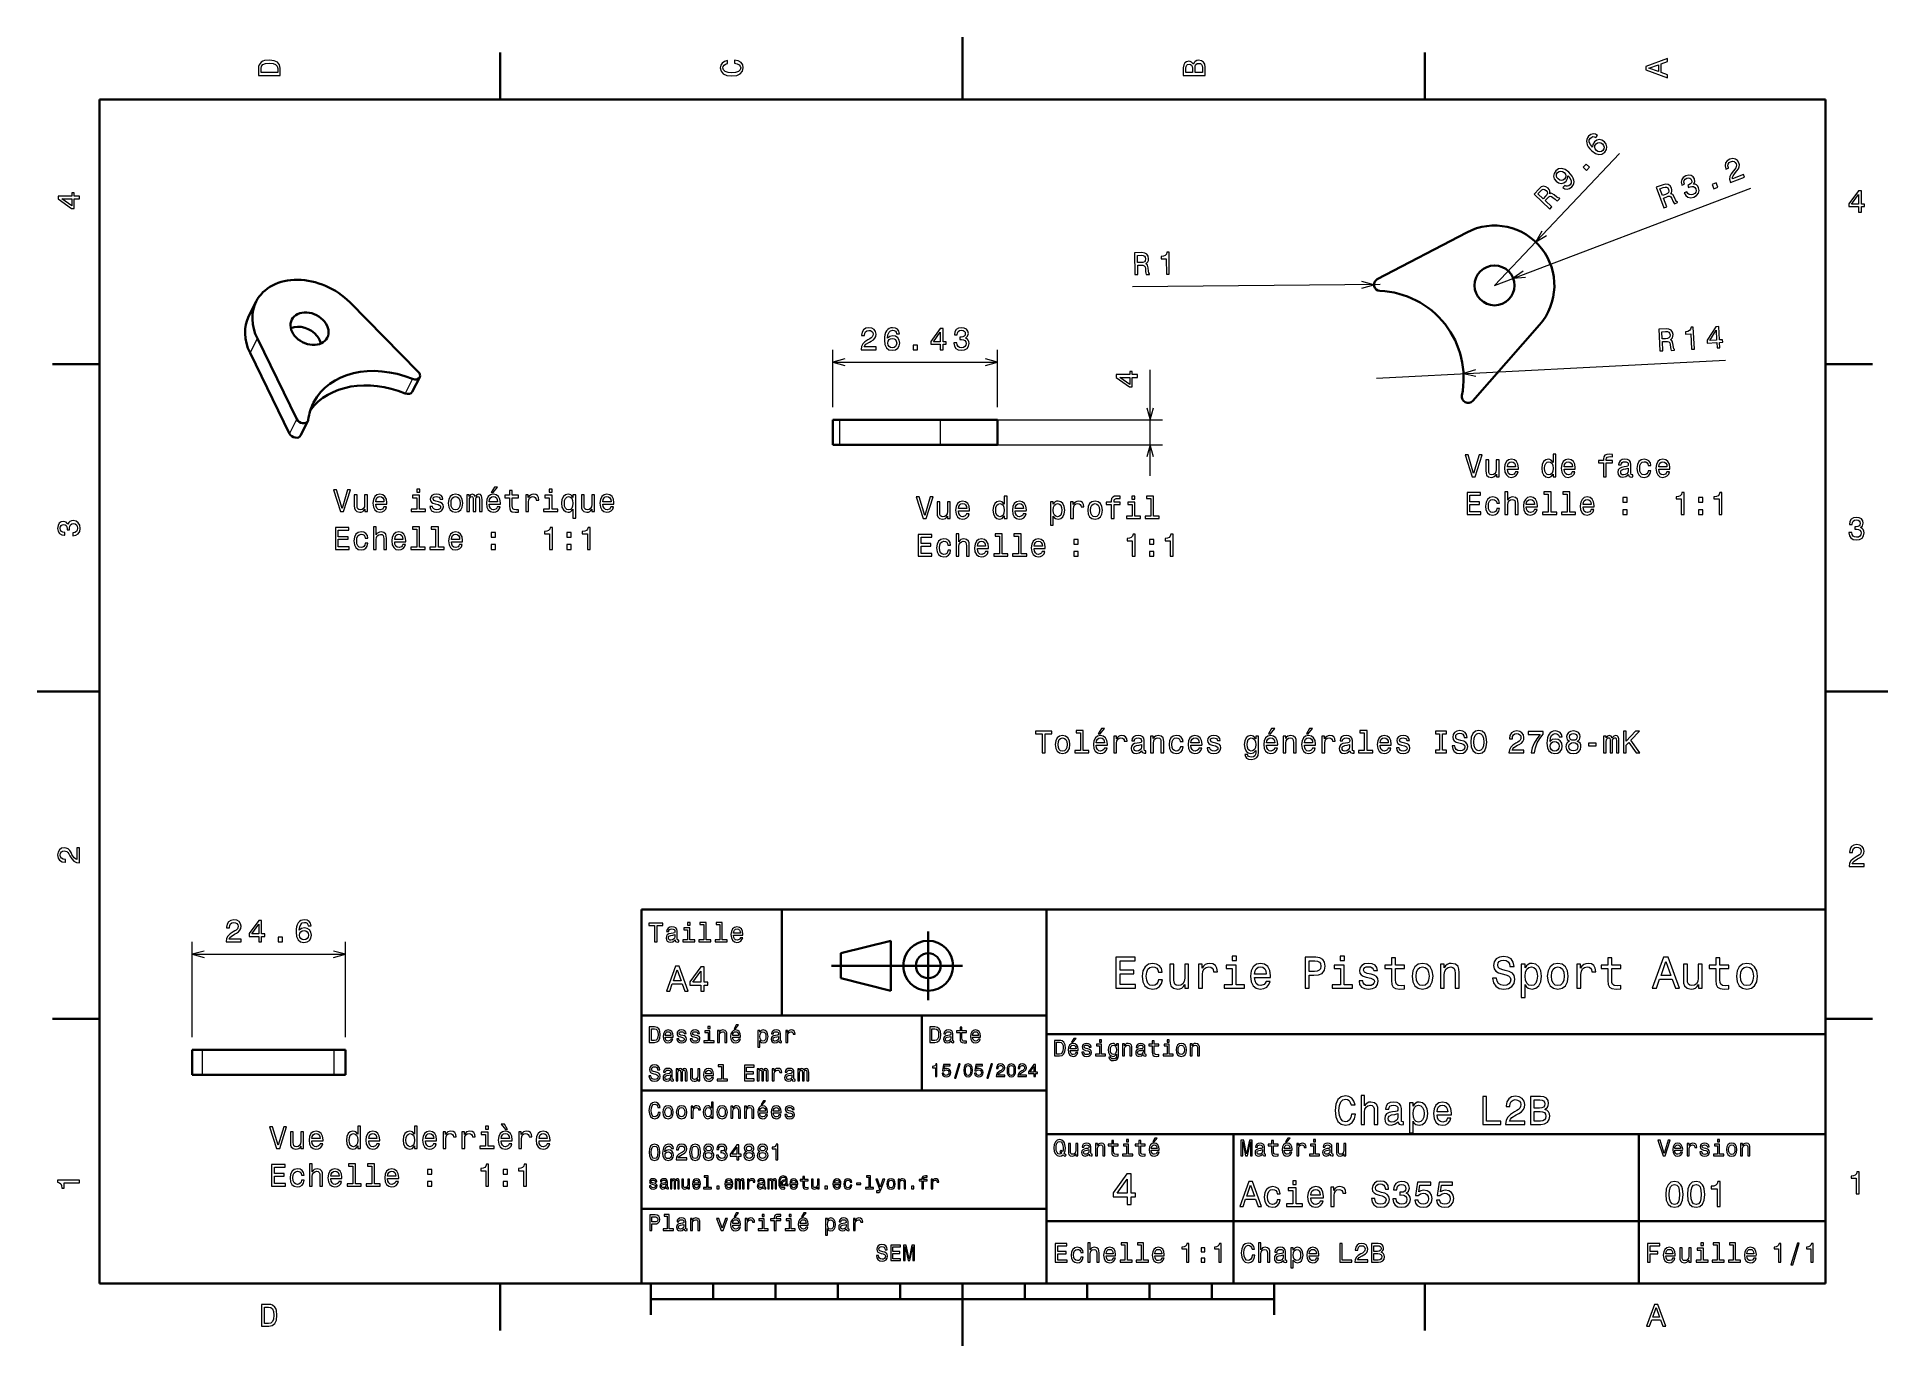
# Model space of a CAD drawing. Extents: x 0 to 297, y 0 to 210.
import ezdxf

# ---------------------------------------------------------------- set-up
doc = ezdxf.new("R2010")
doc.units = 0

msp = doc.modelspace()

# ---------------------------------------------------------------- linework, layer by layer
at = {"color": 7, "lineweight": 35, "ltscale": 0.25}
for p, q in [((148.5, 200), (148.5, 210)), ((10, 105), (0, 105)), ((287, 105), (297, 105)), ((192, 10), (192, 20)), ((148.5, 10), (148.5, 0))]:
    msp.add_line(p, q, dxfattribs=at)
at = {"color": 7, "lineweight": 35, "ltscale": 0.1875}
for p, q in [((74.300003, 200), (74.300003, 207.5)), ((222.699997, 200), (222.699997, 207.5)), ((10, 157.5), (2.5, 157.5)), ((287, 157.5), (294.5, 157.5)), ((10, 52.5), (2.5, 52.5)), ((287, 52.5), (294.5, 52.5)), ((74.300003, 10), (74.300003, 2.5)), ((222.699997, 10), (222.699997, 2.5))]:
    msp.add_line(p, q, dxfattribs=at)
at = {"color": 7, "lineweight": 35}
for p, q in [((287, 200), (10, 200)), ((10, 200), (10, 10)), ((287, 10), (287, 200)), ((97, 10), (97, 70)), ((97, 70), (287, 70)), ((162, 10), (162, 70)), ((287, 70), (287, 10)), ((127.5, 61), (148.5, 61)), ((97, 53), (162, 53)), ((47.637196, 47.522774), (26.542412, 47.522774)), ((162, 50), (287, 50)), ((47.637196, 43.522774), (26.542412, 43.522774)), ((97, 41), (162, 41)), ((162, 34), (287, 34)), ((257, 10), (257, 34)), ((97, 22), (162, 22)), ((162, 20), (287, 20)), ((10, 10), (287, 10)), ((97, 10), (287, 10)), ((98.5, 7.5), (198.5, 7.5))]:
    msp.add_line(p, q, dxfattribs=at)
at = {"color": 7, "lineweight": 13}
for p, q in [((233.869003, 170.153458), (253.932541, 191.29187)), ((233.869003, 170.153458), (274.991272, 185.767502)), ((215.524551, 170.274323), (175.779236, 169.896072)), ((127.709167, 157.836105), (154.135498, 157.836105)), ((214.91008, 155.286911), (270.914337, 158.176224)), ((146.941071, 148.595047), (180.605392, 148.595047)), ((146.941071, 144.595047), (180.605392, 144.595047)), ((24.880457, 62.845798), (49.482014, 62.845798))]:
    msp.add_line(p, q, dxfattribs=at)
at = {"color": 7, "lineweight": 35, "ltscale": 0.405103}
for p, q in [((229.424515, 178.662659), (215.061584, 171.16069)), ((241.072784, 163.807938), (230.362, 151.648468))]:
    msp.add_line(p, q, dxfattribs=at)
at = {"color": 7, "lineweight": 35, "ltscale": 0.06482}
for p, q in [((35.174911, 167.575912), (33.996086, 165.266602)), ((61.39946, 155.408447), (60.220634, 153.099121)), ((42.293205, 146.073532), (43.472031, 148.382843))]:
    msp.add_line(p, q, dxfattribs=at)
at = {"color": 7, "lineweight": 35, "ltscale": 0.391339}
msp.add_line((50.182701, 167.442108), (61.181431, 156.303802), dxfattribs=at)
at = {"color": 7, "lineweight": 13, "ltscale": 0.06482}
for p, q in [((34.180092, 159.323471), (35.358917, 161.632782)), ((60.264481, 155.13826), (59.085655, 152.828949)), ((40.531017, 146.363739), (41.709843, 148.67305))]:
    msp.add_line(p, q, dxfattribs=at)
at = {"color": 7, "lineweight": 35, "ltscale": 0.360805}
for p, q in [((35.358917, 161.632782), (41.709843, 148.67305)), ((34.180092, 159.323471), (40.531017, 146.363739))]:
    msp.add_line(p, q, dxfattribs=at)
at = {"color": 7, "lineweight": 13, "ltscale": 0.231026}
for p, q in [((127.709167, 150.595047), (127.709167, 159.836105)), ((154.135498, 150.595047), (154.135498, 159.836105))]:
    msp.add_line(p, q, dxfattribs=at)
at = {"color": 7, "lineweight": 13, "ltscale": 0.425901}
msp.add_line((178.605392, 139.595047), (178.605392, 156.631073), dxfattribs=at)
at = {"color": 7, "lineweight": 35, "ltscale": 0.026056}
for p, q in [((128.751419, 148.595047), (127.709167, 148.595047)), ((128.751419, 144.595047), (127.709167, 144.595047))]:
    msp.add_line(p, q, dxfattribs=at)
at = {"color": 7, "lineweight": 35, "ltscale": 0.1}
for p, q in [((127.709167, 148.595047), (127.709167, 144.595047)), ((154.135498, 144.595047), (154.135498, 148.595047)), ((129, 59), (129, 63)), ((24.880457, 43.522774), (24.880457, 47.522774)), ((49.482014, 47.522774), (49.482014, 43.522774))]:
    msp.add_line(p, q, dxfattribs=at)
at = {"color": 7, "lineweight": 13, "ltscale": 0.1}
for p, q in [((128.751419, 148.595047), (128.751419, 144.595047)), ((144.941071, 148.595047), (144.941071, 144.595047)), ((26.542412, 43.522774), (26.542412, 47.522774)), ((47.637196, 47.522774), (47.637196, 43.522774))]:
    msp.add_line(p, q, dxfattribs=at)
at = {"color": 7, "lineweight": 35, "ltscale": 0.404741}
for p, q in [((144.941071, 148.595047), (128.751419, 148.595047)), ((144.941071, 144.595047), (128.751419, 144.595047))]:
    msp.add_line(p, q, dxfattribs=at)
at = {"color": 7, "lineweight": 35, "ltscale": 0.229861}
for p, q in [((154.135498, 148.595047), (144.941071, 148.595047)), ((154.135498, 144.595047), (144.941071, 144.595047))]:
    msp.add_line(p, q, dxfattribs=at)
at = {"color": 7, "lineweight": 35, "ltscale": 0.425}
msp.add_line((119.5, 53), (119.5, 70), dxfattribs=at)
at = {"color": 7, "lineweight": 35, "ltscale": 0.275}
msp.add_line((143, 55.5), (143, 66.5), dxfattribs=at)
at = {"color": 7, "lineweight": 13, "ltscale": 0.383076}
for p, q in [((24.880457, 49.522774), (24.880457, 64.845795)), ((49.482014, 49.522774), (49.482014, 64.845795))]:
    msp.add_line(p, q, dxfattribs=at)
at = {"color": 7, "lineweight": 35, "ltscale": 0.206155}
for p, q in [((129, 63), (137, 65)), ((137, 57), (129, 59))]:
    msp.add_line(p, q, dxfattribs=at)
at = {"color": 7, "lineweight": 35, "ltscale": 0.2}
msp.add_line((137, 65), (137, 57), dxfattribs=at)
at = {"color": 7, "lineweight": 35, "ltscale": 0.3}
msp.add_line((142, 41), (142, 53), dxfattribs=at)
at = {"color": 7, "lineweight": 35, "ltscale": 0.041549}
for p, q in [((26.542412, 47.522774), (24.880457, 47.522774)), ((26.542412, 43.522774), (24.880457, 43.522774))]:
    msp.add_line(p, q, dxfattribs=at)
at = {"color": 7, "lineweight": 35, "ltscale": 0.04612}
for p, q in [((49.482014, 47.522774), (47.637196, 47.522774)), ((49.482014, 43.522774), (47.637196, 43.522774))]:
    msp.add_line(p, q, dxfattribs=at)
at = {"color": 7, "lineweight": 35, "ltscale": 0.35}
msp.add_line((192, 20), (192, 34), dxfattribs=at)
at = {"color": 7, "lineweight": 35, "ltscale": 0.125}
for p, q in [((98.5, 10), (98.5, 5)), ((198.5, 10), (198.5, 5))]:
    msp.add_line(p, q, dxfattribs=at)
at = {"color": 7, "lineweight": 35, "ltscale": 0.0625}
for p, q in [((108.5, 10), (108.5, 7.5)), ((118.5, 10), (118.5, 7.5)), ((128.5, 10), (128.5, 7.5)), ((138.5, 10), (138.5, 7.5)), ((158.5, 10), (158.5, 7.5)), ((168.5, 10), (168.5, 7.5)), ((178.5, 10), (178.5, 7.5)), ((188.5, 10), (188.5, 7.5))]:
    msp.add_line(p, q, dxfattribs=at)
at = {"color": 7, "lineweight": 13}
for points in [[(35.533215, 204.994965), (35.533215, 203.829971), (39.033215, 203.829971), (39.033215, 204.994965), (38.922264, 205.544678), (38.584366, 205.953171), (38.034657, 206.205338), (37.283215, 206.296112), (36.516644, 206.215424), (36.21405, 206.114563), (35.971977, 205.973343), (35.644165, 205.56485), (35.563473, 205.297562)], [(35.951801, 204.959656), (36.027451, 205.342941), (36.259438, 205.605194), (36.672985, 205.761536), (37.283215, 205.811966), (37.873272, 205.756485), (38.286816, 205.600143), (38.533936, 205.332855), (38.614628, 204.959656), (38.614628, 204.298996), (35.951801, 204.298996)], [(111.93206, 205.817017), (112.35569, 205.716141), (112.658287, 205.549713), (112.844887, 205.317734), (112.905403, 205.045395), (112.814629, 204.71759), (112.54229, 204.460388), (112.098488, 204.28891), (111.483215, 204.233429), (110.872986, 204.28891), (110.424141, 204.455338), (110.151802, 204.71254), (110.055984, 205.045395), (110.106415, 205.287476), (110.247627, 205.494247), (110.474571, 205.655624), (110.787247, 205.766571), (110.787247, 206.245682), (110.308144, 206.094391), (109.94503, 205.832138), (109.718086, 205.474075), (109.637398, 205.045395), (109.763474, 204.510818), (110.116501, 204.10231), (110.696472, 203.840057), (111.483215, 203.749283), (112.269958, 203.840057), (112.84993, 204.10231), (113.208, 204.510818), (113.329041, 205.045395), (113.233215, 205.51442), (112.965927, 205.892654), (112.527161, 206.159943), (111.93206, 206.301163)], [(185.542007, 205.630417), (185.249496, 205.983429), (185.052811, 206.074219), (184.81073, 206.104477), (184.432495, 206.03891), (184.160156, 205.842224), (183.993729, 205.524506), (183.933212, 205.080704), (183.933212, 203.835022), (187.433212, 203.835022), (187.433212, 205.151306), (187.36261, 205.620331), (187.155838, 205.968307), (186.828018, 206.185165), (186.384216, 206.260818), (186.08667, 206.215424), (185.839554, 206.094391), (185.65799, 205.897705)], [(185.385666, 204.984879), (185.385666, 204.298996), (184.351807, 204.298996), (184.351807, 205.025223), (184.382065, 205.297562), (184.472839, 205.489197), (184.629181, 205.605194), (184.86116, 205.645538), (185.093155, 205.600143), (185.254532, 205.479111), (185.355408, 205.272339)], [(187.014618, 205.095825), (187.014618, 204.298996), (185.809296, 204.298996), (185.809296, 205.050446), (185.844589, 205.368164), (185.9505, 205.595108), (186.132065, 205.731277), (186.394302, 205.776657), (186.671692, 205.731277), (186.863327, 205.605194), (186.979324, 205.393372)], [(261.633209, 203.466858), (261.633209, 203.930847), (260.604401, 204.298996), (260.604401, 205.695969), (261.633209, 206.064133), (261.633209, 206.538193), (258.128174, 205.257217), (258.128174, 204.742798)], [(260.17572, 204.460388), (258.632477, 205), (260.17572, 205.539627)], [(250.415588, 194.205841), (250.053329, 194.417557), (249.681091, 194.46492), (249.306015, 194.348114), (248.952927, 194.07135), (248.773697, 193.831238), (248.666122, 193.57872), (248.623291, 193.306488), (248.652298, 193.014725), (248.749329, 192.714035), (248.91803, 192.40094), (249.158386, 192.075455), (249.470062, 191.751831), (250.045029, 191.317337), (250.591919, 191.138977), (251.092987, 191.212692), (251.544754, 191.534836), (251.815689, 191.952148), (251.900696, 192.386002), (251.796661, 192.818512), (251.511841, 193.207047), (251.105316, 193.474686), (250.678589, 193.559875), (250.263824, 193.459869), (249.899765, 193.193527), (249.643097, 192.776596), (249.605087, 192.318985), (249.254807, 192.755768), (249.07692, 193.147095), (249.075134, 193.489502), (249.252686, 193.793793), (249.455551, 193.948914), (249.664291, 194.014999), (249.87912, 193.98494), (250.096176, 193.869308)], [(251.178726, 192.848755), (251.370972, 192.589798), (251.449341, 192.320724), (251.410156, 192.045013), (251.252319, 191.80545), (251.010895, 191.624359), (250.741272, 191.567383), (250.464996, 191.62796), (250.203308, 191.813766), (250.011246, 192.065598), (249.936523, 192.331192), (249.986496, 192.603622), (250.161514, 192.868591), (250.389236, 193.027939), (250.644608, 193.084534), (250.913742, 193.023773)], [(271.711761, 186.661591), (273.960693, 187.515518), (273.806763, 187.92099), (272.029266, 187.246094), (272.044128, 187.50528), (272.144043, 187.753601), (272.540283, 188.287064), (272.764771, 188.534134), (272.998962, 188.855026), (273.131042, 189.174896), (273.15271, 189.501404), (273.079926, 189.835205), (272.849396, 190.200806), (272.509644, 190.427856), (272.095001, 190.496979), (271.629669, 190.401215), (271.207489, 190.1492), (270.947449, 189.796921), (270.860107, 189.359161), (270.961914, 188.863754), (270.986969, 188.79776), (271.416016, 188.960663), (271.401703, 188.998383), (271.322388, 189.335098), (271.360168, 189.619171), (271.505615, 189.847031), (271.754669, 190.000931), (272.046051, 190.057617), (272.293518, 190.016724), (272.495361, 189.882965), (272.630249, 189.669846), (272.679565, 189.44043), (272.659821, 189.222549), (272.569824, 189.004959), (272.416077, 188.784744), (272.19519, 188.528244), (271.844116, 188.060486), (271.636963, 187.625793), (271.586853, 187.175201), (271.70639, 186.675735)], [(244.830521, 185.867432), (245.171585, 185.648026), (245.544006, 185.593536), (245.919083, 185.710342), (246.282776, 185.990936), (246.462006, 186.231064), (246.58017, 186.487427), (246.623016, 186.759659), (246.593994, 187.051422), (246.496964, 187.352112), (246.324615, 187.668671), (246.084442, 187.98703), (245.772583, 188.31778), (245.1978, 188.745132), (244.650909, 188.923508), (244.15332, 188.853455), (243.701355, 188.538437), (243.426956, 188.117462), (243.345612, 187.68013), (243.449646, 187.247635), (243.734283, 186.866226), (244.140991, 186.591446), (244.571182, 186.509918), (244.982483, 186.606262), (245.346344, 186.879745), (245.60321, 187.289551), (245.637558, 187.750626), (245.988022, 187.306717), (246.165909, 186.91539), (246.167694, 186.572983), (245.989944, 186.275818), (245.783813, 186.109909), (245.571396, 186.047302), (245.356583, 186.077362), (245.149933, 186.203964)], [(244.067398, 187.224518), (243.87532, 187.476349), (243.793304, 187.748886), (243.832672, 188.017471), (243.990326, 188.26416), (244.235413, 188.441788), (244.505035, 188.498764), (244.777832, 188.434525), (245.042801, 188.259506), (245.235062, 188.000549), (245.309769, 187.73494), (245.256149, 187.466003), (245.080933, 187.208145), (244.853409, 187.041687), (244.598038, 186.985077), (244.33255, 187.042358)], [(248.625351, 188.60553), (249.104477, 189.110321), (248.559448, 189.62764), (248.080322, 189.122849)], [(264.298309, 185.022736), (264.310852, 184.989731), (264.558136, 184.565765), (264.90863, 184.310425), (265.339874, 184.226028), (265.832367, 184.32132), (266.292267, 184.587646), (266.581268, 184.934738), (266.691681, 185.354279), (266.615417, 185.810837), (266.472107, 186.074692), (266.28244, 186.261612), (266.046478, 186.371613), (265.77182, 186.412979), (265.981598, 186.783951), (265.936096, 187.230591), (265.725739, 187.571487), (265.417389, 187.77269), (265.021118, 187.821823), (264.545227, 187.711258), (264.149536, 187.474701), (263.902985, 187.143723), (263.816132, 186.733124), (263.911896, 186.267807), (263.924408, 186.234802), (264.344025, 186.394119), (264.267181, 186.71019), (264.307404, 186.973618), (264.455322, 187.180817), (264.715576, 187.333588), (264.975067, 187.388962), (265.191833, 187.357986), (265.361145, 187.238846), (265.485931, 187.038086), (265.531219, 186.790939), (265.477112, 186.592392), (265.314911, 186.422913), (265.056915, 186.292572), (264.871246, 186.227478), (265.012665, 185.855011), (265.240112, 185.952148), (265.553253, 186.022507), (265.81781, 185.993484), (266.019653, 185.859741), (266.158081, 185.637192), (266.210052, 185.34404), (266.15033, 185.089386), (265.981781, 184.87973), (265.710266, 184.728104), (265.395355, 184.66246), (265.124756, 184.721558), (264.9021, 184.89595), (264.732086, 185.187439)], [(6.833213, 184.02739), (6.833213, 184.481277), (5.965778, 184.481277), (5.965778, 184.98056), (5.56232, 184.98056), (5.56232, 184.481277), (3.408862, 184.481277), (3.408862, 184.022339), (5.521974, 182.489197), (5.965778, 182.489197), (5.965778, 184.02739)], [(242.740204, 182.405106), (243.063095, 182.745285), (241.991333, 183.762543), (242.321152, 184.110046), (242.575165, 184.355682), (242.779144, 184.468018), (242.98317, 184.441238), (243.233704, 184.27298), (243.580276, 183.97879), (243.816925, 183.795898), (243.986618, 183.718277), (244.351166, 184.102356), (244.281662, 184.16832), (244.09938, 184.181412), (243.881393, 184.332687), (243.447418, 184.695923), (243.084793, 184.921906), (242.909836, 184.928055), (242.715347, 184.862335), (242.762772, 185.095444), (242.731949, 185.319382), (242.633499, 185.537979), (242.460464, 185.743942), (242.104599, 185.984375), (241.735275, 186.056778), (241.367126, 185.947296), (241.007111, 185.663223), (240.20163, 184.81459)], [(241.227753, 185.27301), (241.461487, 185.475311), (241.680283, 185.566635), (241.902054, 185.543869), (242.134476, 185.385849), (242.31192, 185.147888), (242.346207, 184.927612), (242.252335, 184.696854), (242.051895, 184.449051), (241.680405, 184.057663), (240.835434, 184.859665)], [(261.052124, 182.614151), (261.490601, 182.78064), (260.966064, 184.162079), (261.413971, 184.332153), (261.74939, 184.443314), (261.981903, 184.456085), (262.154144, 184.34346), (262.306915, 184.083191), (262.491608, 183.667801), (262.625488, 183.400375), (262.744751, 183.256836), (263.239807, 183.444809), (263.20578, 183.534393), (263.047211, 183.625229), (262.916412, 183.856079), (262.682892, 184.371597), (262.454163, 184.732498), (262.299164, 184.813904), (262.095428, 184.83905), (262.239258, 185.028519), (262.308624, 185.243668), (262.314728, 185.483337), (262.248138, 185.743958), (262.031738, 186.114944), (261.730377, 186.340363), (261.351166, 186.401382), (260.903564, 186.301559), (259.809723, 185.88623)], [(260.933136, 185.854248), (261.231476, 185.935165), (261.468231, 185.922562), (261.658203, 185.805878), (261.799072, 185.562683), (261.855774, 185.271317), (261.791138, 185.057968), (261.606476, 184.890747), (261.31839, 184.754395), (260.813904, 184.562836), (260.40036, 185.651962)], [(269.044128, 185.648697), (269.694763, 185.895752), (269.428009, 186.598251), (268.777374, 186.351212)], [(292.277374, 181.916794), (292.731262, 181.916794), (292.731262, 182.784225), (293.23056, 182.784225), (293.23056, 183.187683), (292.731262, 183.187683), (292.731262, 185.341141), (292.272339, 185.341141), (290.739197, 183.228027), (290.739197, 182.784225), (292.277374, 182.784225)], [(291.162842, 183.187683), (292.277374, 184.756134), (292.277374, 183.187683)], [(5.56232, 182.912827), (3.993876, 184.02739), (5.56232, 184.02739)], [(176.153549, 171.899719), (176.622543, 171.90419), (176.60849, 173.38179), (177.08757, 173.386337), (177.44072, 173.374573), (177.663284, 173.306091), (177.785904, 173.140823), (177.839172, 172.843765), (177.868698, 172.390137), (177.901794, 172.09288), (177.963989, 171.916946), (178.4935, 171.921997), (178.492584, 172.017807), (178.375244, 172.157913), (178.332413, 172.419754), (178.291748, 172.984238), (178.202026, 173.401993), (178.084778, 173.532013), (177.902328, 173.626099), (178.102844, 173.754089), (178.242371, 173.931946), (178.331024, 174.154694), (178.358749, 174.422256), (178.284119, 174.8452), (178.079376, 175.160995), (177.74472, 175.349457), (177.290222, 175.410706), (176.120239, 175.399567)], [(181.223206, 171.947968), (181.682114, 171.952332), (181.64856, 175.477386), (181.305634, 175.474136), (181.217804, 175.165649), (181.038208, 174.957153), (180.761993, 174.833481), (180.37912, 174.78949), (180.382523, 174.431442), (181.199493, 174.439209)], [(177.163177, 174.980789), (177.471085, 174.953461), (177.688843, 174.859711), (177.826691, 174.684509), (177.874725, 174.407578), (177.827072, 174.114594), (177.692596, 173.936798), (177.461472, 173.843811), (177.144012, 173.815582), (176.604401, 173.81044), (176.593323, 174.975372)], [(132.219742, 159.836105), (134.625351, 159.836105), (134.625351, 160.269821), (132.72406, 160.269821), (132.829971, 160.506851), (133.01152, 160.703537), (133.57132, 161.061615), (133.868866, 161.212906), (134.201721, 161.429764), (134.438751, 161.681931), (134.574921, 161.979477), (134.625351, 162.317368), (134.539627, 162.740997), (134.302582, 163.073853), (133.939484, 163.285675), (133.470459, 163.361328), (132.986313, 163.275589), (132.618149, 163.038559), (132.381119, 162.660309), (132.30043, 162.161026), (132.30043, 162.090424), (132.759369, 162.090424), (132.759369, 162.130768), (132.804749, 162.473709), (132.940918, 162.725876), (133.157776, 162.887253), (133.445236, 162.942734), (133.737747, 162.892303), (133.954605, 162.76622), (134.095825, 162.569534), (134.146255, 162.322418), (134.110947, 162.090424), (134.015121, 161.893738), (133.853745, 161.722275), (133.631836, 161.570969), (133.33429, 161.409592), (132.840057, 161.096909), (132.492065, 160.764053), (132.285294, 160.360596), (132.219742, 159.851227)], [(138.396683, 162.393021), (138.300858, 162.801529), (138.078964, 163.104111), (137.736023, 163.295761), (137.292206, 163.361328), (136.994659, 163.326019), (136.737457, 163.230194), (136.510513, 163.073853), (136.318878, 162.851959), (136.167572, 162.574585), (136.056625, 162.236679), (135.986023, 161.838272), (135.965851, 161.38942), (136.046539, 160.673279), (136.293655, 160.153824), (136.692078, 159.841141), (137.23674, 159.735245), (137.725937, 159.826019), (138.099136, 160.063049), (138.341202, 160.436249), (138.426941, 160.910309), (138.341202, 161.38942), (138.109222, 161.757568), (137.751144, 161.989563), (137.307343, 162.070251), (136.828232, 161.969391), (136.470169, 161.681931), (136.545822, 162.236679), (136.707199, 162.635101), (136.954315, 162.872131), (137.297256, 162.95282), (137.549423, 162.912476), (137.741058, 162.806564), (137.867142, 162.630051), (137.932709, 162.393021)], [(147.123474, 160.935532), (147.123474, 160.900223), (147.204178, 160.416077), (147.441208, 160.052963), (147.814407, 159.820969), (148.30864, 159.735245), (148.83313, 159.820969), (149.226501, 160.042877), (149.478668, 160.395905), (149.569443, 160.849792), (149.529099, 161.147339), (149.418152, 161.38942), (149.236588, 161.576019), (148.994522, 161.712189), (149.322327, 161.984512), (149.438324, 162.418243), (149.362671, 162.811615), (149.145813, 163.109161), (148.792786, 163.295761), (148.30864, 163.361328), (147.854752, 163.280624), (147.506775, 163.058731), (147.279816, 162.705704), (147.204178, 162.236679), (147.204178, 162.201385), (147.653015, 162.201385), (147.693359, 162.524139), (147.824493, 162.756134), (148.036301, 162.897339), (148.333862, 162.947769), (148.5961, 162.907425), (148.78775, 162.801529), (148.903748, 162.630051), (148.949127, 162.398071), (148.903748, 162.15094), (148.7827, 161.984512), (148.570892, 161.883652), (148.283417, 161.853394), (148.086731, 161.858444), (148.086731, 161.460022), (148.333862, 161.470108), (148.651581, 161.424713), (148.888611, 161.30368), (149.029816, 161.106995), (149.080261, 160.849792), (149.02478, 160.557281), (148.878525, 160.340424), (148.64653, 160.204254), (148.338898, 160.158875), (148.021179, 160.209305), (147.789185, 160.360596), (147.642929, 160.602676), (147.587463, 160.935532)], [(265.473602, 159.898178), (265.931915, 159.921829), (265.750275, 163.442368), (265.407806, 163.424698), (265.333008, 163.112793), (265.162323, 162.896942), (264.891571, 162.761765), (264.510864, 162.701736), (264.529327, 162.344131), (265.345245, 162.38623)], [(269.572327, 160.109634), (270.025604, 160.133026), (269.980927, 160.999313), (270.479523, 161.025024), (270.45874, 161.427948), (269.960144, 161.402237), (269.849182, 163.552826), (269.390869, 163.52919), (267.968628, 161.33989), (267.991486, 160.896667), (269.527618, 160.975922)], [(137.937744, 160.905273), (137.882278, 160.58754), (137.741058, 160.345474), (137.514114, 160.184082), (137.231689, 160.133652), (136.934143, 160.184082), (136.707199, 160.340424), (136.560944, 160.582504), (136.515564, 160.900223), (136.565994, 161.212906), (136.707199, 161.449936), (136.939194, 161.601227), (137.251862, 161.656708), (137.5242, 161.601227), (137.741058, 161.454987), (137.882278, 161.217957)], [(140.574341, 159.836105), (141.270309, 159.836105), (141.270309, 160.58754), (140.574341, 160.58754)], [(144.93573, 159.836105), (145.389618, 159.836105), (145.389618, 160.703537), (145.888901, 160.703537), (145.888901, 161.106995), (145.389618, 161.106995), (145.389618, 163.260452), (144.930695, 163.260452), (143.397552, 161.147339), (143.397552, 160.703537), (144.93573, 160.703537)], [(143.821182, 161.106995), (144.93573, 162.675446), (144.93573, 161.106995)], [(260.410431, 159.636978), (260.878845, 159.661133), (260.802704, 161.136841), (261.281189, 161.16153), (261.634521, 161.164612), (261.859741, 161.10553), (261.989197, 160.945557), (262.054901, 160.651001), (262.103455, 160.199005), (262.149017, 159.903412), (262.218567, 159.730255), (262.747375, 159.757538), (262.742462, 159.853226), (262.619324, 159.988281), (262.565521, 160.248093), (262.50116, 160.810364), (262.393982, 161.223984), (262.271393, 161.348953), (262.085144, 161.435303), (262.28009, 161.571609), (262.412048, 161.755157), (262.491272, 161.981445), (262.50769, 162.249939), (262.415375, 162.669373), (262.19754, 162.976273), (261.855255, 163.150513), (261.39859, 163.192612), (260.230103, 163.132324)], [(261.289734, 162.757751), (261.598511, 162.743378), (261.820007, 162.658859), (261.965088, 162.489594), (262.024719, 162.21492), (261.98941, 161.920212), (261.862518, 161.736908), (261.635529, 161.634308), (261.319519, 161.592743), (260.780609, 161.564941), (260.720581, 162.728378)], [(268.393768, 161.321426), (269.426025, 162.945206), (269.506836, 161.378845)], [(176.605392, 155.390442), (176.605392, 155.84433), (175.737946, 155.84433), (175.737946, 156.343613), (175.334488, 156.343613), (175.334488, 155.84433), (173.18103, 155.84433), (173.18103, 155.385391), (175.294144, 153.852249), (175.737946, 153.852249), (175.737946, 155.390442)], [(175.334488, 154.275879), (173.766052, 155.390442), (175.334488, 155.390442)], [(231.392303, 142.957886), (230.514771, 139.977325), (229.612045, 142.957886), (229.132935, 142.957886), (230.262619, 139.452835), (230.766937, 139.452835), (231.871399, 142.957886)], [(243.27919, 139.871429), (243.27919, 139.452835), (243.722992, 139.452835), (243.722992, 143.073868), (243.284225, 143.073868), (243.284225, 141.747498), (242.946335, 142.130783), (242.739563, 142.221573), (242.502533, 142.256866), (242.073853, 142.156006), (241.740997, 141.873581), (241.524139, 141.419693), (241.448502, 140.809464), (241.524139, 140.199234), (241.740997, 139.740295), (242.073853, 139.452835), (242.502533, 139.35701), (242.739563, 139.392319), (242.95137, 139.483093)], [(251.338257, 141.692032), (251.338257, 139.452835), (251.782074, 139.452835), (251.782074, 141.692032), (252.79071, 141.692032), (252.79071, 142.070267), (251.782074, 142.070267), (251.782074, 142.236694), (251.817368, 142.438431), (251.933365, 142.5746), (252.130051, 142.655289), (252.412476, 142.685547), (252.79071, 142.665375), (252.79071, 143.04866), (252.311615, 143.073868), (251.877899, 143.028488), (251.575302, 142.892319), (251.393738, 142.655289), (251.338257, 142.317383), (251.338257, 142.070267), (250.526306, 142.070267), (250.526306, 141.692032)], [(234.594742, 142.161041), (234.15094, 142.161041), (234.15094, 140.597641), (234.10051, 140.234543), (233.954254, 139.97229), (233.72731, 139.810898), (233.429764, 139.760468), (233.192734, 139.800812), (233.041428, 139.92186), (232.955704, 140.128632), (232.935532, 140.421127), (232.935532, 142.161041), (232.49173, 142.161041), (232.49173, 140.380783), (232.506851, 140.02272), (232.602676, 139.725174), (232.895187, 139.452835), (233.364197, 139.35701), (233.616364, 139.392319), (233.833221, 139.483093), (234.019821, 139.639435), (234.171112, 139.866379), (234.171112, 139.452835), (234.594742, 139.452835)], [(235.931198, 140.678345), (237.706421, 140.678345), (237.711456, 140.885117), (237.630768, 141.465088), (237.408875, 141.898804), (237.055847, 142.161041), (236.586823, 142.256866), (236.127884, 142.156006), (235.774857, 141.873581), (235.547913, 141.414658), (235.467224, 140.809464), (235.542877, 140.189148), (235.769821, 139.73526), (236.117798, 139.452835), (236.571686, 139.35701), (236.965057, 139.422577), (237.287827, 139.59404), (237.524857, 139.866379), (237.661026, 140.229492), (237.222275, 140.229492), (237.131485, 140.027756), (237.000366, 139.876465), (236.627167, 139.755432), (236.339706, 139.810898), (236.122849, 139.987411), (235.981628, 140.274887), (235.931198, 140.663208)], [(235.931198, 141.051544), (235.986679, 141.399521), (236.122849, 141.656723), (236.32962, 141.813065), (236.601959, 141.868546), (236.869247, 141.813065), (237.076019, 141.656723), (237.202103, 141.399521), (237.247482, 141.051544)], [(242.578171, 141.858459), (242.870682, 141.787842), (243.09259, 141.591156), (243.223709, 141.263351), (243.274139, 140.809464), (243.223709, 140.350525), (243.09259, 140.02272), (242.870682, 139.820984), (242.578171, 139.755432), (242.300797, 139.820984), (242.088989, 140.02272), (241.947769, 140.355576), (241.90239, 140.809464), (241.947769, 141.258316), (242.088989, 141.586121), (242.300797, 141.787842)], [(245.039276, 140.678345), (246.814484, 140.678345), (246.819534, 140.885117), (246.738846, 141.465088), (246.516937, 141.898804), (246.16391, 142.161041), (245.694885, 142.256866), (245.235962, 142.156006), (244.882935, 141.873581), (244.655991, 141.414658), (244.575302, 140.809464), (244.65094, 140.189148), (244.877884, 139.73526), (245.225876, 139.452835), (245.679764, 139.35701), (246.073135, 139.422577), (246.395905, 139.59404), (246.632935, 139.866379), (246.769104, 140.229492), (246.330338, 140.229492), (246.239563, 140.027756), (246.108429, 139.876465), (245.735245, 139.755432), (245.447769, 139.810898), (245.230911, 139.987411), (245.089706, 140.274887), (245.039276, 140.663208)], [(245.039276, 141.051544), (245.094742, 141.399521), (245.230911, 141.656723), (245.437683, 141.813065), (245.710022, 141.868546), (245.97731, 141.813065), (246.184082, 141.656723), (246.310165, 141.399521), (246.35556, 141.051544)], [(255.367798, 139.805862), (255.367798, 139.790726), (255.393021, 139.619263), (255.468674, 139.49823), (255.786392, 139.402405), (256.033508, 139.442749), (256.033508, 139.78569), (255.927597, 139.770554), (255.786392, 139.836121), (255.761169, 140.037857), (255.761169, 141.439865), (255.700653, 141.797943), (255.524139, 142.050095), (255.216507, 142.201401), (254.782791, 142.256866), (254.359161, 142.19635), (254.046478, 142.024887), (253.849792, 141.757584), (253.784225, 141.404572), (253.784225, 141.374298), (254.182648, 141.374298), (254.217941, 141.586121), (254.328903, 141.737411), (254.510452, 141.828201), (254.767654, 141.863495), (255.014771, 141.838287), (255.191284, 141.762634), (255.297195, 141.631516), (255.332504, 141.449951), (255.312332, 141.238144), (255.231628, 141.132233), (255.029907, 141.081802), (254.651672, 141.041458), (254.217941, 140.950668), (253.910309, 140.789291), (253.72876, 140.537125), (253.673279, 140.163925), (253.723709, 139.83107), (253.880051, 139.583954), (254.132217, 139.427612), (254.480194, 139.372147), (254.949219, 139.478058)], [(255.317368, 140.400955), (255.256851, 140.138718), (255.095474, 139.936981), (254.853394, 139.805862), (254.555847, 139.760468), (254.364197, 139.78569), (254.228027, 139.866379), (254.142303, 140.007584), (254.117081, 140.204269), (254.137253, 140.380783), (254.217941, 140.506866), (254.54071, 140.648087), (254.949219, 140.708603), (255.317368, 140.829636)], [(258.519806, 141.263351), (258.958588, 141.263351), (258.867798, 141.666809), (258.65094, 141.984543), (258.313049, 142.181229), (257.874298, 142.256866), (257.390137, 142.156006), (257.021973, 141.873581), (256.789978, 141.414658), (256.70929, 140.799377), (256.784943, 140.189148), (257.011902, 139.73526), (257.369965, 139.452835), (257.859161, 139.35701), (258.292877, 139.432663), (258.630768, 139.64447), (258.862762, 139.977325), (258.963623, 140.421127), (258.539978, 140.421127), (258.464355, 140.138718), (258.32312, 139.926895), (258.121399, 139.795776), (257.874298, 139.755432), (257.56665, 139.820984), (257.344757, 140.02272), (257.208588, 140.350525), (257.163177, 140.814514), (257.208588, 141.268402), (257.349792, 141.596207), (257.576721, 141.797943), (257.874298, 141.868546), (258.136536, 141.823151), (258.333221, 141.707153), (258.464355, 141.515518)], [(260.219391, 140.678345), (261.994598, 140.678345), (261.999634, 140.885117), (261.918945, 141.465088), (261.697052, 141.898804), (261.344025, 142.161041), (260.875, 142.256866), (260.416077, 142.156006), (260.063049, 141.873581), (259.83609, 141.414658), (259.755402, 140.809464), (259.831055, 140.189148), (260.058014, 139.73526), (260.405975, 139.452835), (260.859863, 139.35701), (261.253235, 139.422577), (261.576019, 139.59404), (261.813049, 139.866379), (261.949219, 140.229492), (261.510437, 140.229492), (261.419678, 140.027756), (261.288544, 139.876465), (260.915344, 139.755432), (260.627899, 139.810898), (260.411041, 139.987411), (260.269806, 140.274887), (260.219391, 140.663208)], [(260.219391, 141.051544), (260.274872, 141.399521), (260.411041, 141.656723), (260.617798, 141.813065), (260.890137, 141.868546), (261.15744, 141.813065), (261.364197, 141.656723), (261.490295, 141.399521), (261.535675, 141.051544)], [(49.81422, 137.360092), (48.936699, 134.379532), (48.033958, 137.360092), (47.554852, 137.360092), (48.684536, 133.855042), (49.188858, 133.855042), (50.293327, 137.360092)], [(54.353123, 135.080551), (56.128342, 135.080551), (56.133385, 135.287323), (56.052692, 135.867294), (55.830788, 136.30101), (55.477764, 136.563248), (55.008743, 136.659073), (54.549809, 136.558212), (54.196785, 136.275787), (53.969837, 135.816864), (53.889149, 135.21167), (53.964794, 134.591354), (54.191742, 134.137466), (54.539722, 133.855042), (54.993614, 133.759216), (55.386986, 133.824783), (55.709751, 133.996246), (55.946785, 134.268585), (56.082951, 134.631699), (55.644192, 134.631699), (55.553413, 134.429962), (55.422287, 134.278671), (55.049088, 134.157639), (54.761627, 134.213104), (54.544765, 134.389618), (54.403557, 134.677094), (54.353123, 135.065414)], [(61.4086, 137.476074), (60.939579, 137.476074), (60.939579, 136.971756), (61.4086, 136.971756)], [(64.399231, 135.433578), (63.970558, 135.534439), (63.652836, 135.650436), (63.546928, 135.887466), (63.577187, 136.053894), (63.683098, 136.174927), (63.854565, 136.25058), (64.101685, 136.280838), (64.338715, 136.25058), (64.525314, 136.15979), (64.646355, 136.023636), (64.696785, 135.842072), (65.130501, 135.842072), (65.130501, 135.852158), (65.054855, 136.179962), (64.848083, 136.43718), (64.525314, 136.598557), (64.101685, 136.659073), (63.673012, 136.598557), (63.360329, 136.432129), (63.163643, 136.185013), (63.103127, 135.87233), (63.148514, 135.569733), (63.289722, 135.357925), (63.521713, 135.206619), (63.859608, 135.100723), (64.353844, 134.979675), (64.656441, 134.853607), (64.737129, 134.752731), (64.767387, 134.60144), (64.722, 134.414841), (64.600967, 134.273636), (64.404282, 134.182846), (64.142029, 134.152588), (63.864655, 134.182846), (63.662922, 134.288757), (63.526756, 134.460236), (63.471279, 134.697266), (63.042606, 134.697266), (63.113213, 134.293808), (63.319984, 134.001297), (63.647793, 133.824783), (64.101685, 133.759216), (64.575745, 133.824783), (64.923729, 134.001297), (65.135544, 134.283722), (65.211197, 134.651871), (65.155716, 134.969589), (64.999374, 135.186447), (64.742172, 135.327667)], [(65.977768, 135.206619), (66.058456, 134.591354), (66.290443, 134.137466), (66.6586, 133.855042), (67.152832, 133.759216), (67.642029, 133.855042), (68.010185, 134.132416), (68.242172, 134.586304), (68.327911, 135.206619), (68.242172, 135.821899), (68.010185, 136.280838), (67.642029, 136.558212), (67.152832, 136.659073), (66.6586, 136.558212), (66.290443, 136.275787), (66.058456, 135.821899)], [(68.968399, 133.855042), (69.3769, 133.855042), (69.3769, 135.665558), (69.402115, 135.937897), (69.477768, 136.134583), (69.593758, 136.25058), (69.745056, 136.295959), (69.866096, 136.255615), (69.946785, 136.154755), (69.987129, 135.983276), (70.002258, 135.756332), (70.002258, 133.855042), (70.385544, 133.855042), (70.385544, 135.665558), (70.410767, 135.932846), (70.486412, 136.129532), (70.607452, 136.25058), (70.758743, 136.295959), (70.879784, 136.255615), (70.960472, 136.154755), (71.01091, 135.756332), (71.01091, 133.855042), (71.419411, 133.855042), (71.419411, 135.726074), (71.394196, 136.11441), (71.313499, 136.411957), (71.152115, 136.593521), (70.88987, 136.659073), (70.58223, 136.558212), (70.3452, 136.265701), (70.1586, 136.553162), (69.845917, 136.659073), (69.558456, 136.558212), (69.361771, 136.275787), (69.361771, 136.563248), (68.968399, 136.563248)], [(72.56926, 135.080551), (74.344482, 135.080551), (74.349518, 135.287323), (74.268829, 135.867294), (74.046928, 136.30101), (73.693901, 136.563248), (73.224884, 136.659073), (72.765945, 136.558212), (72.412926, 136.275787), (72.185974, 135.816864), (72.105286, 135.21167), (72.180939, 134.591354), (72.407883, 134.137466), (72.755859, 133.855042), (73.209755, 133.759216), (73.603127, 133.824783), (73.925888, 133.996246), (74.162926, 134.268585), (74.299088, 134.631699), (73.860329, 134.631699), (73.769547, 134.429962), (73.638428, 134.278671), (73.265228, 134.157639), (72.977768, 134.213104), (72.76091, 134.389618), (72.619698, 134.677094), (72.56926, 135.065414)], [(72.8769, 136.931412), (73.174454, 136.931412), (73.875458, 137.788757), (73.381226, 137.788757)], [(75.812057, 136.094238), (75.812057, 134.73761), (75.842316, 134.298843), (75.983528, 133.996246), (76.265945, 133.819733), (76.745056, 133.759216), (77.269547, 133.784439), (77.269547, 134.167725), (76.886261, 134.137466), (76.538284, 134.177811), (76.351685, 134.303894), (76.270988, 134.515701), (76.255859, 134.813248), (76.255859, 136.094238), (77.269547, 136.094238), (77.269547, 136.472473), (76.255859, 136.472473), (76.255859, 137.264267), (75.812057, 137.264267), (75.812057, 136.472473), (75.045486, 136.472473), (75.045486, 136.094238)], [(78.419403, 133.855042), (78.863205, 133.855042), (78.863205, 135.403305), (78.9086, 135.776505), (79.044769, 136.043808), (79.26667, 136.205185), (79.564217, 136.260666), (79.786118, 136.225357), (79.952545, 136.124496), (80.053406, 135.953018), (80.088715, 135.721039), (80.53756, 135.721039), (80.477043, 136.129532), (80.310616, 136.422043), (80.033234, 136.598557), (79.654999, 136.659073), (79.397789, 136.618729), (79.175888, 136.517868), (78.979202, 136.34639), (78.822861, 136.11441), (78.822861, 136.563248), (78.419403, 136.563248)], [(82.660759, 137.476074), (82.191742, 137.476074), (82.191742, 136.971756), (82.660759, 136.971756)], [(85.989288, 136.144669), (85.832947, 136.371613), (85.656433, 136.53299), (85.449661, 136.623779), (85.212631, 136.659073), (84.783958, 136.558212), (84.451103, 136.275787), (84.234245, 135.821899), (84.1586, 135.21167), (84.234245, 134.59639), (84.451103, 134.142502), (84.783958, 133.855042), (85.212631, 133.759216), (85.449661, 133.789474), (85.651398, 133.875214), (85.827904, 134.031555), (85.989288, 134.268585), (85.989288, 132.806046), (86.43309, 132.806046), (86.43309, 136.563248), (85.989288, 136.563248)], [(90.7854, 135.080551), (92.560608, 135.080551), (92.565659, 135.287323), (92.484962, 135.867294), (92.263062, 136.30101), (91.910034, 136.563248), (91.441017, 136.659073), (90.982086, 136.558212), (90.629059, 136.275787), (90.402115, 135.816864), (90.321419, 135.21167), (90.397064, 134.591354), (90.624008, 134.137466), (90.972, 133.855042), (91.425888, 133.759216), (91.81926, 133.824783), (92.142029, 133.996246), (92.379059, 134.268585), (92.515228, 134.631699), (92.076462, 134.631699), (91.985687, 134.429962), (91.854561, 134.278671), (91.481361, 134.157639), (91.193893, 134.213104), (90.977036, 134.389618), (90.835831, 134.677094), (90.7854, 135.065414)], [(229.455704, 133.406006), (231.674713, 133.406006), (231.674713, 133.829636), (229.919678, 133.829636), (229.919678, 135.014801), (231.483078, 135.014801), (231.483078, 135.43338), (229.919678, 135.43338), (229.919678, 136.482376), (231.634369, 136.482376), (231.634369, 136.906006), (229.455704, 136.906006)], [(235.542877, 133.406006), (235.986679, 133.406006), (235.986679, 134.969406), (236.032074, 135.327469), (236.178314, 135.589722), (236.405273, 135.751114), (236.707855, 135.81163), (236.949936, 135.7612), (237.101227, 135.625031), (237.17688, 135.398087), (237.202103, 135.09549), (237.202103, 133.406006), (237.645905, 133.406006), (237.645905, 135.186264), (237.625732, 135.544342), (237.534943, 135.841888), (237.237396, 136.114212), (236.773422, 136.210037), (236.521255, 136.174744), (236.304398, 136.078918), (236.122849, 135.927612), (235.986679, 135.72084), (235.986679, 137.027039), (235.542877, 137.027039)], [(242.497482, 136.653839), (242.497482, 133.779205), (241.584656, 133.779205), (241.584656, 133.406006), (243.849075, 133.406006), (243.849075, 133.779205), (242.941284, 133.779205), (242.941284, 137.027039), (241.801514, 137.027039), (241.801514, 136.653839)], [(245.533508, 136.653839), (245.533508, 133.779205), (244.620682, 133.779205), (244.620682, 133.406006), (246.885101, 133.406006), (246.885101, 133.779205), (245.97731, 133.779205), (245.97731, 137.027039), (244.83754, 137.027039), (244.83754, 136.653839)], [(263.820251, 133.406006), (264.279175, 133.406006), (264.279175, 136.931229), (263.936249, 136.931229), (263.845459, 136.623581), (263.66391, 136.416809), (263.386536, 136.295776), (263.003235, 136.255432), (263.003235, 135.897354), (263.820251, 135.897354)], [(269.892303, 133.406006), (270.351227, 133.406006), (270.351227, 136.931229), (270.008301, 136.931229), (269.917511, 136.623581), (269.735962, 136.416809), (269.458588, 136.295776), (269.075287, 136.255432), (269.075287, 135.897354), (269.892303, 135.897354)], [(53.01667, 136.563248), (52.572865, 136.563248), (52.572865, 134.999847), (52.52243, 134.636749), (52.376179, 134.374496), (52.149235, 134.213104), (51.851685, 134.162674), (51.614651, 134.203018), (51.463356, 134.324066), (51.377621, 134.530838), (51.357449, 134.823334), (51.357449, 136.563248), (50.913643, 136.563248), (50.913643, 134.78299), (50.928772, 134.424927), (51.024593, 134.12738), (51.317101, 133.855042), (51.786121, 133.759216), (52.038284, 133.794525), (52.255142, 133.8853), (52.441742, 134.041641), (52.593037, 134.268585), (52.593037, 133.855042), (53.01667, 133.855042)], [(54.353123, 135.453751), (54.4086, 135.801727), (54.544765, 136.058929), (54.751541, 136.215271), (55.023872, 136.270752), (55.291164, 136.215271), (55.497936, 136.058929), (55.624016, 135.801727), (55.669407, 135.453751)], [(61.393471, 134.228241), (61.393471, 136.472473), (60.2537, 136.472473), (60.2537, 136.094238), (60.949665, 136.094238), (60.949665, 134.228241), (60.041885, 134.228241), (60.041885, 133.855042), (62.311337, 133.855042), (62.311337, 134.228241)], [(66.431656, 135.21167), (66.477043, 135.665558), (66.618256, 135.993378), (66.8452, 136.195099), (67.152832, 136.265701), (67.455429, 136.195099), (67.682373, 135.998413), (67.823586, 135.665558), (67.874016, 135.21167), (67.823586, 134.752731), (67.682373, 134.419876), (67.455429, 134.218155), (67.152832, 134.152588), (66.8452, 134.218155), (66.618256, 134.419876), (66.477043, 134.752731)], [(72.56926, 135.453751), (72.624741, 135.801727), (72.76091, 136.058929), (72.967682, 136.215271), (73.240013, 136.270752), (73.507301, 136.215271), (73.714073, 136.058929), (73.840157, 135.801727), (73.885544, 135.453751)], [(82.64563, 134.228241), (82.64563, 136.472473), (81.505859, 136.472473), (81.505859, 136.094238), (82.201828, 136.094238), (82.201828, 134.228241), (81.294044, 134.228241), (81.294044, 133.855042), (83.563492, 133.855042), (83.563492, 134.228241)], [(84.612488, 135.21167), (84.657875, 135.660522), (84.799088, 135.988327), (85.010902, 136.190063), (85.288284, 136.260666), (85.580788, 136.190063), (85.802689, 135.993378), (85.933807, 135.665558), (85.984245, 135.21167), (85.933807, 134.752731), (85.802689, 134.424927), (85.580788, 134.22319), (85.288284, 134.157639), (85.010902, 134.22319), (84.799088, 134.424927), (84.657875, 134.757782)], [(89.448944, 136.563248), (89.005142, 136.563248), (89.005142, 134.999847), (88.954704, 134.636749), (88.808456, 134.374496), (88.581505, 134.213104), (88.283951, 134.162674), (88.046921, 134.203018), (87.89563, 134.324066), (87.809891, 134.530838), (87.789719, 134.823334), (87.789719, 136.563248), (87.345917, 136.563248), (87.345917, 134.78299), (87.361046, 134.424927), (87.456863, 134.12738), (87.749374, 133.855042), (88.218399, 133.759216), (88.470551, 133.794525), (88.687416, 133.8853), (88.874008, 134.041641), (89.025314, 134.268585), (89.025314, 133.855042), (89.448944, 133.855042)], [(90.7854, 135.453751), (90.840866, 135.801727), (90.977036, 136.058929), (91.183807, 136.215271), (91.456146, 136.270752), (91.723434, 136.215271), (91.930206, 136.058929), (92.05629, 135.801727), (92.101677, 135.453751)], [(143.317871, 136.243469), (142.440338, 133.262909), (141.537613, 136.243469), (141.058502, 136.243469), (142.188187, 132.738419), (142.692505, 132.738419), (143.796967, 136.243469)], [(146.520309, 135.446625), (146.076508, 135.446625), (146.076508, 133.883224), (146.026077, 133.520126), (145.879822, 133.257874), (145.652878, 133.096481), (145.355331, 133.046051), (145.118301, 133.086395), (144.966995, 133.207443), (144.881271, 133.414215), (144.861099, 133.706711), (144.861099, 135.446625), (144.417297, 135.446625), (144.417297, 133.666367), (144.432419, 133.308304), (144.528244, 133.010757), (144.820755, 132.738419), (145.289764, 132.642593), (145.541931, 132.677902), (145.758789, 132.768677), (145.945389, 132.925018), (146.09668, 133.151962), (146.09668, 132.738419), (146.520309, 132.738419)], [(147.856766, 133.963928), (149.631989, 133.963928), (149.637024, 134.1707), (149.556335, 134.750671), (149.334442, 135.184387), (148.981415, 135.446625), (148.51239, 135.54245), (148.053452, 135.441589), (147.700424, 135.159164), (147.47348, 134.700241), (147.392792, 134.095047), (147.468445, 133.474731), (147.695389, 133.020844), (148.043365, 132.738419), (148.497253, 132.642593), (148.890625, 132.70816), (149.213394, 132.879623), (149.450424, 133.151962), (149.586594, 133.515076), (149.147842, 133.515076), (149.057053, 133.313339), (148.925934, 133.162048), (148.552734, 133.041016), (148.265274, 133.096481), (148.048416, 133.272995), (147.907196, 133.560471), (147.856766, 133.948792)], [(147.856766, 134.337128), (147.912247, 134.685104), (148.048416, 134.942307), (148.255188, 135.098648), (148.527527, 135.154129), (148.794815, 135.098648), (149.001587, 134.942307), (149.12767, 134.685104), (149.17305, 134.337128)], [(155.204758, 133.157013), (155.204758, 132.738419), (155.64856, 132.738419), (155.64856, 136.359451), (155.209793, 136.359451), (155.209793, 135.033081), (154.871902, 135.416367), (154.665131, 135.507156), (154.428101, 135.54245), (153.99942, 135.441589), (153.666565, 135.159164), (153.449707, 134.705276), (153.374069, 134.095047), (153.449707, 133.484818), (153.666565, 133.025879), (153.99942, 132.738419), (154.428101, 132.642593), (154.665131, 132.677902), (154.876938, 132.768677)], [(154.503738, 135.144043), (154.796249, 135.073425), (155.018158, 134.87674), (155.149277, 134.548935), (155.199707, 134.095047), (155.149277, 133.636108), (155.018158, 133.308304), (154.796249, 133.106567), (154.503738, 133.041016), (154.226364, 133.106567), (154.014557, 133.308304), (153.873337, 133.641159), (153.827957, 134.095047), (153.873337, 134.5439), (154.014557, 134.871704), (154.226364, 135.073425)], [(156.964844, 133.963928), (158.740051, 133.963928), (158.745102, 134.1707), (158.664413, 134.750671), (158.442505, 135.184387), (158.089478, 135.446625), (157.620453, 135.54245), (157.16153, 135.441589), (156.808502, 135.159164), (156.581558, 134.700241), (156.50087, 134.095047), (156.576508, 133.474731), (156.803452, 133.020844), (157.151443, 132.738419), (157.605331, 132.642593), (157.998703, 132.70816), (158.321472, 132.879623), (158.558502, 133.151962), (158.694672, 133.515076), (158.255905, 133.515076), (158.165131, 133.313339), (158.033997, 133.162048), (157.660812, 133.041016), (157.373337, 133.096481), (157.156479, 133.272995), (157.015274, 133.560471), (156.964844, 133.948792)], [(156.964844, 134.337128), (157.020309, 134.685104), (157.156479, 134.942307), (157.363251, 135.098648), (157.63559, 135.154129), (157.902878, 135.098648), (158.10965, 134.942307), (158.235733, 134.685104), (158.281128, 134.337128)], [(163.067139, 135.028046), (163.067139, 135.446625), (162.623337, 135.446625), (162.623337, 131.689423), (163.067139, 131.689423), (163.067139, 133.151962), (163.22348, 132.914932), (163.399994, 132.758591), (163.843811, 132.642593), (164.267441, 132.738419), (164.600281, 133.025879), (164.817139, 133.479767), (164.897842, 134.095047), (164.817139, 134.705276), (164.600281, 135.159164), (164.267441, 135.441589), (163.843811, 135.54245), (163.60173, 135.512192), (163.394958, 135.416367), (163.218445, 135.25499)], [(163.768158, 133.041016), (163.470612, 133.106567), (163.253754, 133.308304), (163.117584, 133.636108), (163.072189, 134.095047), (163.117584, 134.548935), (163.253754, 134.87674), (163.470612, 135.073425), (163.768158, 135.144043), (164.040497, 135.073425), (164.257355, 134.871704), (164.393524, 134.5439), (164.443954, 134.095047), (164.393524, 133.641159), (164.257355, 133.308304), (164.040497, 133.106567)], [(165.851013, 132.738419), (166.294815, 132.738419), (166.294815, 134.286682), (166.340195, 134.659882), (166.476364, 134.927185), (166.698273, 135.088562), (166.995819, 135.144043), (167.217728, 135.108734), (167.384155, 135.007874), (167.485016, 134.836395), (167.520325, 134.604416), (167.969162, 134.604416), (167.908646, 135.012909), (167.742218, 135.30542), (167.464844, 135.481934), (167.086594, 135.54245), (166.829391, 135.502106), (166.607498, 135.401245), (166.410812, 135.229767), (166.254471, 134.997787), (166.254471, 135.446625), (165.851013, 135.446625)], [(168.589478, 134.089996), (168.670166, 133.474731), (168.902161, 133.020844), (169.270309, 132.738419), (169.764557, 132.642593), (170.253738, 132.738419), (170.621902, 133.015793), (170.853882, 133.469681), (170.939621, 134.089996), (170.853882, 134.705276), (170.621902, 135.164215), (170.253738, 135.441589), (169.764557, 135.54245), (169.270309, 135.441589), (168.902161, 135.159164), (168.670166, 134.705276)], [(169.043365, 134.095047), (169.08876, 134.548935), (169.229965, 134.87674), (169.456909, 135.078476), (169.764557, 135.149078), (170.067139, 135.078476), (170.294098, 134.88179), (170.435303, 134.548935), (170.485733, 134.095047), (170.435303, 133.636108), (170.294098, 133.303253), (170.067139, 133.101532), (169.764557, 133.035965), (169.456909, 133.101532), (169.229965, 133.303253), (169.08876, 133.636108)], [(172.371902, 134.977615), (172.371902, 132.738419), (172.815704, 132.738419), (172.815704, 134.977615), (173.824341, 134.977615), (173.824341, 135.35585), (172.815704, 135.35585), (172.815704, 135.522278), (172.851013, 135.724014), (172.966995, 135.860184), (173.163681, 135.940872), (173.446106, 135.97113), (173.824341, 135.950958), (173.824341, 136.334244), (173.345245, 136.359451), (172.91153, 136.314072), (172.608932, 136.177902), (172.427368, 135.940872), (172.371902, 135.602966), (172.371902, 135.35585), (171.559937, 135.35585), (171.559937, 134.977615)], [(176.149277, 133.111618), (176.149277, 135.35585), (175.009506, 135.35585), (175.009506, 134.977615), (175.705475, 134.977615), (175.705475, 133.111618), (174.797699, 133.111618), (174.797699, 132.738419), (177.067139, 132.738419), (177.067139, 133.111618)], [(176.164398, 136.359451), (175.695389, 136.359451), (175.695389, 135.855133), (176.164398, 135.855133)], [(178.711243, 135.986252), (178.711243, 133.111618), (177.798416, 133.111618), (177.798416, 132.738419), (180.06282, 132.738419), (180.06282, 133.111618), (179.155045, 133.111618), (179.155045, 136.359451), (178.015274, 136.359451), (178.015274, 135.986252)], [(234.231628, 135.216522), (234.670395, 135.216522), (234.57962, 135.61998), (234.362762, 135.937714), (234.024857, 136.134399), (233.586105, 136.210037), (233.101959, 136.109177), (232.733795, 135.826752), (232.501816, 135.367828), (232.421112, 134.752548), (232.496765, 134.142319), (232.723709, 133.688431), (233.081787, 133.406006), (233.570969, 133.310181), (234.004684, 133.385834), (234.34259, 133.597641), (234.57457, 133.930496), (234.675446, 134.374298), (234.251816, 134.374298), (234.176163, 134.091888), (234.034943, 133.880066), (233.833221, 133.748947), (233.586105, 133.708603), (233.278473, 133.774155), (233.056564, 133.975891), (232.920395, 134.303696), (232.875, 134.76767), (232.920395, 135.221573), (233.0616, 135.549377), (233.288559, 135.751114), (233.586105, 135.821716), (233.848343, 135.776321), (234.045044, 135.660324), (234.176163, 135.468689)], [(238.967224, 134.631516), (240.742447, 134.631516), (240.747482, 134.838287), (240.666794, 135.418259), (240.444885, 135.851974), (240.091873, 136.114212), (239.622849, 136.210037), (239.16391, 136.109177), (238.810883, 135.826752), (238.583939, 135.367828), (238.50325, 134.762634), (238.578903, 134.142319), (238.805847, 133.688431), (239.153824, 133.406006), (239.607712, 133.310181), (240.001083, 133.375748), (240.323853, 133.547211), (240.560883, 133.81955), (240.697052, 134.182663), (240.258301, 134.182663), (240.167511, 133.980927), (240.036392, 133.829636), (239.663193, 133.708603), (239.375732, 133.764069), (239.158875, 133.940582), (239.017654, 134.228058), (238.967224, 134.616379)], [(238.967224, 135.004715), (239.022705, 135.352692), (239.158875, 135.609894), (239.365646, 135.766235), (239.63797, 135.821716), (239.905273, 135.766235), (240.112045, 135.609894), (240.238113, 135.352692), (240.283508, 135.004715)], [(248.075302, 134.631516), (249.85051, 134.631516), (249.85556, 134.838287), (249.774872, 135.418259), (249.552963, 135.851974), (249.199936, 136.114212), (248.730911, 136.210037), (248.271988, 136.109177), (247.918961, 135.826752), (247.692017, 135.367828), (247.611313, 134.762634), (247.686966, 134.142319), (247.91391, 133.688431), (248.261902, 133.406006), (248.71579, 133.310181), (249.109161, 133.375748), (249.431931, 133.547211), (249.668961, 133.81955), (249.805115, 134.182663), (249.366364, 134.182663), (249.275589, 133.980927), (249.144455, 133.829636), (248.771255, 133.708603), (248.483795, 133.764069), (248.266937, 133.940582), (248.125732, 134.228058), (248.075302, 134.616379)], [(248.075302, 135.004715), (248.130768, 135.352692), (248.266937, 135.609894), (248.473709, 135.766235), (248.746048, 135.821716), (249.013336, 135.766235), (249.220108, 135.609894), (249.346191, 135.352692), (249.391571, 135.004715)], [(254.454987, 135.362778), (255.15094, 135.362778), (255.15094, 136.114212), (254.454987, 136.114212)], [(254.454987, 133.406006), (255.15094, 133.406006), (255.15094, 134.15744), (254.454987, 134.15744)], [(266.59906, 135.362778), (267.295044, 135.362778), (267.295044, 136.114212), (266.59906, 136.114212)], [(266.59906, 133.406006), (267.295044, 133.406006), (267.295044, 134.15744), (266.59906, 134.15744)], [(5.73379, 129.979111), (5.769093, 129.979111), (6.253242, 130.059799), (6.616354, 130.296829), (6.848343, 130.670029), (6.934078, 131.164276), (6.848343, 131.688766), (6.626441, 132.082138), (6.273415, 132.334305), (5.819525, 132.425079), (5.521974, 132.384735), (5.279899, 132.273788), (5.0933, 132.092224), (4.957133, 131.850143), (4.684798, 132.177963), (4.251081, 132.293961), (3.857709, 132.218307), (3.560158, 132.00145), (3.373559, 131.648422), (3.307997, 131.164276), (3.388689, 130.710388), (3.610591, 130.362396), (3.963617, 130.135452), (4.432637, 130.059799), (4.46794, 130.059799), (4.46794, 130.508652), (4.145173, 130.548996), (3.913184, 130.680115), (3.771974, 130.891937), (3.721542, 131.189484), (3.761888, 131.451736), (3.867795, 131.643372), (4.039265, 131.759369), (4.271254, 131.804764), (4.518372, 131.759369), (4.684798, 131.638336), (4.785663, 131.426514), (4.815922, 131.139053), (4.810879, 130.942368), (5.209294, 130.942368), (5.199208, 131.189484), (5.244596, 131.507217), (5.365634, 131.744247), (5.56232, 131.885452), (5.819525, 131.935883), (6.112032, 131.880417), (6.328891, 131.734161), (6.465058, 131.502167), (6.510447, 131.194534), (6.460014, 130.876801), (6.308718, 130.644821), (6.066643, 130.498566), (5.73379, 130.443085)], [(47.877621, 127.808212), (50.096642, 127.808212), (50.096642, 128.231842), (48.341599, 128.231842), (48.341599, 129.417007), (49.904999, 129.417007), (49.904999, 129.835587), (48.341599, 129.835587), (48.341599, 130.884583), (50.056293, 130.884583), (50.056293, 131.308212), (47.877621, 131.308212)], [(53.964794, 127.808212), (54.4086, 127.808212), (54.4086, 129.371613), (54.453987, 129.729675), (54.600243, 129.991928), (54.827187, 130.15332), (55.12978, 130.213837), (55.371857, 130.163406), (55.523155, 130.027237), (55.598801, 129.800293), (55.624016, 129.497696), (55.624016, 127.808212), (56.067822, 127.808212), (56.067822, 129.58847), (56.047649, 129.946533), (55.956871, 130.244095), (55.659321, 130.516418), (55.195343, 130.612244), (54.943184, 130.57695), (54.726322, 130.481125), (54.544765, 130.329819), (54.4086, 130.123047), (54.4086, 131.429245), (53.964794, 131.429245)], [(60.919407, 131.056046), (60.919407, 128.181412), (60.006584, 128.181412), (60.006584, 127.808212), (62.270992, 127.808212), (62.270992, 128.181412), (61.363213, 128.181412), (61.363213, 131.429245), (60.223442, 131.429245), (60.223442, 131.056046)], [(63.955429, 131.056046), (63.955429, 128.181412), (63.042606, 128.181412), (63.042606, 127.808212), (65.307014, 127.808212), (65.307014, 128.181412), (64.399231, 128.181412), (64.399231, 131.429245), (63.259464, 131.429245), (63.259464, 131.056046)], [(82.242172, 127.808212), (82.701103, 127.808212), (82.701103, 131.333435), (82.35817, 131.333435), (82.267387, 131.025787), (82.085831, 130.819016), (81.808456, 130.697983), (81.425171, 130.657639), (81.425171, 130.299561), (82.242172, 130.299561)], [(88.314217, 127.808212), (88.773148, 127.808212), (88.773148, 131.333435), (88.430206, 131.333435), (88.339432, 131.025787), (88.157875, 130.819016), (87.880493, 130.697983), (87.497208, 130.657639), (87.497208, 130.299561), (88.314217, 130.299561)], [(290.729126, 130.51622), (290.729126, 130.480911), (290.809814, 129.996765), (291.046844, 129.633652), (291.420044, 129.401657), (291.914276, 129.315933), (292.438782, 129.401657), (292.832153, 129.623566), (293.08429, 129.976593), (293.175079, 130.430481), (293.134735, 130.728027), (293.023773, 130.970108), (292.842224, 131.156708), (292.600159, 131.292877), (292.927948, 131.565216), (293.043945, 131.998932), (292.968292, 132.392303), (292.751434, 132.68985), (292.398407, 132.87645), (291.914276, 132.942017), (291.460388, 132.861313), (291.112396, 132.63942), (290.885468, 132.286392), (290.809814, 131.817368), (290.809814, 131.782074), (291.258636, 131.782074), (291.299011, 132.104828), (291.430115, 132.336823), (291.641937, 132.478027), (291.939484, 132.528473), (292.201721, 132.488113), (292.393372, 132.382217), (292.509369, 132.210739), (292.554749, 131.97876), (292.509369, 131.731628), (292.388336, 131.565216), (292.176514, 131.46434), (291.889069, 131.434082), (291.692383, 131.439133), (291.692383, 131.04071), (291.939484, 131.050797), (292.257202, 131.005417), (292.494232, 130.884369), (292.635468, 130.687683), (292.685883, 130.430481), (292.630402, 130.13797), (292.484161, 129.921112), (292.252167, 129.784943), (291.944519, 129.739563), (291.626801, 129.789993), (291.394806, 129.941284), (291.248566, 130.183365), (291.193085, 130.51622)], [(52.653557, 129.618729), (53.092316, 129.618729), (53.001541, 130.022186), (52.784679, 130.33992), (52.446785, 130.536606), (52.008022, 130.612244), (51.523872, 130.511383), (51.155716, 130.228958), (50.923729, 129.770035), (50.843037, 129.154755), (50.918686, 128.544525), (51.14563, 128.090637), (51.5037, 127.808212), (51.992893, 127.712395), (52.426613, 127.78804), (52.764507, 127.999855), (52.996494, 128.332703), (53.097359, 128.776505), (52.673729, 128.776505), (52.59808, 128.494095), (52.456871, 128.282272), (52.255142, 128.151154), (52.008022, 128.110809), (51.700386, 128.176361), (51.478485, 128.378098), (51.342316, 128.705902), (51.296928, 129.169891), (51.342316, 129.623779), (51.483528, 129.951584), (51.710472, 130.15332), (52.008022, 130.223923), (52.270271, 130.178528), (52.466957, 130.062531), (52.59808, 129.870895)], [(57.389145, 129.033722), (59.164364, 129.033722), (59.169407, 129.240494), (59.088715, 129.820465), (58.866814, 130.254181), (58.513786, 130.516418), (58.044765, 130.612244), (57.585835, 130.511383), (57.232807, 130.228958), (57.005863, 129.770035), (56.925171, 129.164841), (57.00082, 128.544525), (57.227764, 128.090637), (57.575745, 127.808212), (58.029636, 127.712395), (58.423008, 127.777954), (58.745773, 127.949425), (58.982807, 128.221756), (59.118973, 128.584869), (58.680214, 128.584869), (58.589436, 128.383133), (58.458313, 128.231842), (58.085114, 128.110809), (57.797649, 128.166275), (57.580788, 128.342789), (57.439579, 128.630264), (57.389145, 129.018585)], [(57.389145, 129.406921), (57.444622, 129.754898), (57.580788, 130.0121), (57.787563, 130.168442), (58.059898, 130.223923), (58.327187, 130.168442), (58.533958, 130.0121), (58.660042, 129.754898), (58.705429, 129.406921)], [(66.497215, 129.033722), (68.27243, 129.033722), (68.277473, 129.240494), (68.196785, 129.820465), (67.974884, 130.254181), (67.621857, 130.516418), (67.152832, 130.612244), (66.693901, 130.511383), (66.340881, 130.228958), (66.11393, 129.770035), (66.033241, 129.164841), (66.108887, 128.544525), (66.335831, 128.090637), (66.683815, 127.808212), (67.137711, 127.712395), (67.531082, 127.777954), (67.853844, 127.949425), (68.090881, 128.221756), (68.227043, 128.584869), (67.788284, 128.584869), (67.697502, 128.383133), (67.566383, 128.231842), (67.193184, 128.110809), (66.905716, 128.166275), (66.688858, 128.342789), (66.547653, 128.630264), (66.497215, 129.018585)], [(66.497215, 129.406921), (66.552689, 129.754898), (66.688858, 130.0121), (66.89563, 130.168442), (67.167969, 130.223923), (67.435257, 130.168442), (67.642029, 130.0121), (67.768112, 129.754898), (67.813499, 129.406921)], [(72.8769, 129.764984), (73.572861, 129.764984), (73.572861, 130.516418), (72.8769, 130.516418)], [(72.8769, 127.808212), (73.572861, 127.808212), (73.572861, 128.559647), (72.8769, 128.559647)], [(85.020988, 129.764984), (85.716949, 129.764984), (85.716949, 130.516418), (85.020988, 130.516418)], [(85.020988, 127.808212), (85.716949, 127.808212), (85.716949, 128.559647), (85.020988, 128.559647)], [(141.381271, 126.691589), (143.600281, 126.691589), (143.600281, 127.115219), (141.845245, 127.115219), (141.845245, 128.300385), (143.408646, 128.300385), (143.408646, 128.718964), (141.845245, 128.718964), (141.845245, 129.76796), (143.559937, 129.76796), (143.559937, 130.191589), (141.381271, 130.191589)], [(146.157196, 128.502106), (146.595963, 128.502106), (146.505188, 128.905563), (146.28833, 129.223297), (145.950424, 129.419983), (145.511673, 129.495621), (145.027527, 129.39476), (144.659363, 129.112335), (144.427383, 128.653412), (144.34668, 128.038132), (144.422333, 127.427902), (144.649277, 126.974007), (145.007355, 126.691589), (145.496536, 126.595772), (145.930252, 126.671417), (146.268158, 126.883232), (146.500137, 127.216087), (146.601013, 127.659889), (146.177383, 127.659889), (146.10173, 127.377472), (145.96051, 127.165649), (145.758789, 127.034531), (145.511673, 126.994186), (145.204041, 127.059746), (144.982132, 127.261475), (144.845963, 127.589287), (144.800568, 128.053253), (144.845963, 128.507156), (144.987167, 128.834961), (145.214127, 129.036697), (145.511673, 129.1073), (145.773911, 129.061905), (145.970612, 128.945908), (146.10173, 128.754272)], [(147.468445, 126.691589), (147.912247, 126.691589), (147.912247, 128.25499), (147.957642, 128.613052), (148.103882, 128.875305), (148.330841, 129.036697), (148.633423, 129.097214), (148.875504, 129.046783), (149.026794, 128.910614), (149.102448, 128.68367), (149.12767, 128.381073), (149.12767, 126.691589), (149.571472, 126.691589), (149.571472, 128.471848), (149.5513, 128.829926), (149.46051, 129.127472), (149.162964, 129.399796), (148.69899, 129.495621), (148.446823, 129.460327), (148.229965, 129.364502), (148.048416, 129.213196), (147.912247, 129.006424), (147.912247, 130.312622), (147.468445, 130.312622)], [(150.892792, 127.917091), (152.668015, 127.917091), (152.67305, 128.123871), (152.592361, 128.703842), (152.370453, 129.137558), (152.017441, 129.399796), (151.548416, 129.495621), (151.089478, 129.39476), (150.73645, 129.112335), (150.509506, 128.653412), (150.428818, 128.048218), (150.504471, 127.427902), (150.731415, 126.974007), (151.079391, 126.691589), (151.533279, 126.595772), (151.926651, 126.661331), (152.24942, 126.832802), (152.48645, 127.105133), (152.62262, 127.468246), (152.183868, 127.468246), (152.093079, 127.266518), (151.96196, 127.115219), (151.58876, 126.994186), (151.3013, 127.04966), (151.084442, 127.226173), (150.943222, 127.513634), (150.892792, 127.901962)], [(150.892792, 128.290298), (150.948273, 128.638275), (151.084442, 128.895477), (151.291214, 129.051819), (151.563538, 129.1073), (151.830841, 129.051819), (152.037613, 128.895477), (152.163681, 128.638275), (152.209076, 128.290298)], [(154.42305, 129.939423), (154.42305, 127.064789), (153.510223, 127.064789), (153.510223, 126.691589), (155.774643, 126.691589), (155.774643, 127.064789), (154.866852, 127.064789), (154.866852, 130.312622), (153.727081, 130.312622), (153.727081, 129.939423)], [(157.459076, 129.939423), (157.459076, 127.064789), (156.546249, 127.064789), (156.546249, 126.691589), (158.810669, 126.691589), (158.810669, 127.064789), (157.902878, 127.064789), (157.902878, 130.312622), (156.763107, 130.312622), (156.763107, 129.939423)], [(160.00087, 127.917091), (161.776077, 127.917091), (161.781128, 128.123871), (161.700439, 128.703842), (161.478531, 129.137558), (161.125504, 129.399796), (160.656479, 129.495621), (160.197556, 129.39476), (159.844528, 129.112335), (159.617584, 128.653412), (159.53688, 128.048218), (159.612534, 127.427902), (159.839478, 126.974007), (160.187469, 126.691589), (160.641357, 126.595772), (161.034729, 126.661331), (161.357498, 126.832802), (161.594528, 127.105133), (161.730682, 127.468246), (161.291931, 127.468246), (161.201157, 127.266518), (161.070023, 127.115219), (160.696823, 126.994186), (160.409363, 127.04966), (160.192505, 127.226173), (160.0513, 127.513634), (160.00087, 127.901962)], [(160.00087, 128.290298), (160.056335, 128.638275), (160.192505, 128.895477), (160.399277, 129.051819), (160.671616, 129.1073), (160.938904, 129.051819), (161.145676, 128.895477), (161.271759, 128.638275), (161.317139, 128.290298)], [(166.380554, 128.648361), (167.076508, 128.648361), (167.076508, 129.399796), (166.380554, 129.399796)], [(175.745819, 126.691589), (176.204742, 126.691589), (176.204742, 130.216812), (175.861816, 130.216812), (175.771027, 129.909164), (175.589478, 129.702393), (175.312103, 129.58136), (174.928818, 129.541016), (174.928818, 129.182938), (175.745819, 129.182938)], [(178.524628, 128.648361), (179.220596, 128.648361), (179.220596, 129.399796), (178.524628, 129.399796)], [(181.817871, 126.691589), (182.276794, 126.691589), (182.276794, 130.216812), (181.933853, 130.216812), (181.843079, 129.909164), (181.66153, 129.702393), (181.38414, 129.58136), (181.000854, 129.541016), (181.000854, 129.182938), (181.817871, 129.182938)], [(166.380554, 126.691589), (167.076508, 126.691589), (167.076508, 127.443031), (166.380554, 127.443031)], [(178.524628, 126.691589), (179.220596, 126.691589), (179.220596, 127.443031), (178.524628, 127.443031)], [(161.286026, 95.143372), (161.75, 95.143372), (161.75, 98.219742), (162.809082, 98.219742), (162.809082, 98.643372), (160.221909, 98.643372), (160.221909, 98.219742), (161.286026, 98.219742)], [(167.42868, 98.391212), (167.42868, 95.516571), (166.515854, 95.516571), (166.515854, 95.143372), (168.780258, 95.143372), (168.780258, 95.516571), (167.872482, 95.516571), (167.872482, 98.764412), (166.732712, 98.764412), (166.732712, 98.391212)], [(170.278091, 98.219742), (170.575653, 98.219742), (171.276657, 99.077087), (170.782425, 99.077087)], [(197.602295, 98.219742), (197.899857, 98.219742), (198.600861, 99.077087), (198.106628, 99.077087)], [(203.674347, 98.219742), (203.971893, 98.219742), (204.672913, 99.077087), (204.178665, 99.077087)], [(212.969009, 98.391212), (212.969009, 95.516571), (212.056183, 95.516571), (212.056183, 95.143372), (214.320602, 95.143372), (214.320602, 95.516571), (213.412811, 95.516571), (213.412811, 98.764412), (212.273041, 98.764412), (212.273041, 98.391212)], [(225.042496, 95.567001), (224.396973, 95.567001), (224.396973, 95.143372), (226.152008, 95.143372), (226.152008, 95.567001), (225.50647, 95.567001), (225.50647, 98.219742), (226.152008, 98.219742), (226.152008, 98.643372), (224.396973, 98.643372), (224.396973, 98.219742), (225.042496, 98.219742)], [(227.513672, 96.298271), (227.054749, 96.298271), (227.155609, 95.763687), (227.407776, 95.370316), (227.796097, 95.133286), (228.320587, 95.047554), (228.840057, 95.128242), (229.228378, 95.350143), (229.475494, 95.698128), (229.566269, 96.157059), (229.490631, 96.570602), (229.278809, 96.837898), (228.935867, 97.014412), (228.476929, 97.145531), (228.083557, 97.241356), (227.826355, 97.352303), (227.680115, 97.513687), (227.634705, 97.765854), (227.680115, 97.992798), (227.811218, 98.164268), (228.012955, 98.280258), (228.290344, 98.320602), (228.572754, 98.270172), (228.794647, 98.134003), (228.940918, 97.907059), (229.011505, 97.599426), (229.470459, 97.599426), (229.470459, 97.609512), (229.389755, 98.083572), (229.152725, 98.4366), (228.779526, 98.658501), (228.275208, 98.734146), (227.82132, 98.658501), (227.468292, 98.446686), (227.241333, 98.118874), (227.160645, 97.695244), (227.226212, 97.317001), (227.417847, 97.059799), (227.720459, 96.888329), (228.134003, 96.757202), (228.542496, 96.641212), (228.850128, 96.530258), (229.036743, 96.368874), (229.102295, 96.106628), (229.041779, 95.83934), (228.885437, 95.637611), (228.648407, 95.511528), (228.340759, 95.471184), (227.997833, 95.526657), (227.73558, 95.688042), (227.569153, 95.950287)], [(230.050415, 96.893372), (230.141205, 96.106628), (230.403442, 95.526657), (230.811951, 95.168587), (231.346527, 95.047554), (231.876068, 95.168587), (232.289612, 95.526657), (232.546814, 96.106628), (232.642639, 96.893372), (232.546814, 97.675072), (232.435867, 97.992798), (232.289612, 98.255043), (231.876068, 98.613113), (231.623901, 98.703888), (231.346527, 98.739197), (230.806915, 98.613113), (230.398407, 98.260086), (230.141205, 97.680115)], [(230.534576, 96.893372), (230.590057, 97.503601), (230.75647, 97.952446), (231.013672, 98.224785), (231.346527, 98.320602), (231.674347, 98.224785), (231.931549, 97.947403), (232.097977, 97.498558), (232.158493, 96.893372), (232.097977, 96.283142), (231.931549, 95.834297), (231.674347, 95.561958), (231.346527, 95.471184), (231.013672, 95.561958), (230.75647, 95.834297), (230.590057, 96.278099)], [(236.188034, 95.143372), (238.593658, 95.143372), (238.593658, 95.577087), (236.692352, 95.577087), (236.798279, 95.814117), (236.979828, 96.010803), (237.539612, 96.368874), (237.837173, 96.520172), (238.170029, 96.73703), (238.407059, 96.989197), (238.543228, 97.286743), (238.593658, 97.624641), (238.507919, 98.048271), (238.270889, 98.381126), (237.907776, 98.592941), (237.438751, 98.668587), (236.954605, 98.582855), (236.586456, 98.345818), (236.349426, 97.967583), (236.268738, 97.4683), (236.268738, 97.397697), (236.727661, 97.397697), (236.727661, 97.438042), (236.773041, 97.780983), (236.90921, 98.033142), (237.126068, 98.194527), (237.413544, 98.25), (237.706055, 98.19957), (237.922913, 98.073486), (238.064117, 97.876801), (238.114548, 97.629684), (238.079254, 97.397697), (237.983429, 97.201012), (237.822052, 97.029541), (237.600143, 96.878242), (237.302582, 96.716858), (236.80835, 96.404175), (236.460373, 96.071327), (236.253601, 95.66787), (236.188034, 95.158501)], [(239.753601, 95.143372), (240.26297, 95.143372), (240.429398, 95.975502), (240.721893, 96.752159), (241.135437, 97.473343), (241.675079, 98.149132), (241.675079, 98.567726), (239.274506, 98.567726), (239.274506, 98.108788), (241.190918, 98.108788), (240.636169, 97.427956), (240.21759, 96.716858), (239.925079, 95.960373)], [(244.701019, 97.700287), (244.605194, 98.108788), (244.383286, 98.411385), (244.040344, 98.603027), (243.596542, 98.668587), (243.298996, 98.633286), (243.041779, 98.53746), (242.81485, 98.381126), (242.623199, 98.159225), (242.471909, 97.881844), (242.360962, 97.543945), (242.290344, 97.145531), (242.270172, 96.696686), (242.350861, 95.980545), (242.597992, 95.461098), (242.996399, 95.148415), (243.541077, 95.042503), (244.030273, 95.133286), (244.403473, 95.370316), (244.645538, 95.743515), (244.731262, 96.217583), (244.645538, 96.696686), (244.413544, 97.064842), (244.055481, 97.296829), (243.611664, 97.377518), (243.132568, 97.276657), (242.774506, 96.989197), (242.850159, 97.543945), (243.011536, 97.94236), (243.258652, 98.179398), (243.601593, 98.260086), (243.85376, 98.219742), (244.045395, 98.113831), (244.171478, 97.937317), (244.23703, 97.700287)], [(245.901306, 97.029541), (245.644104, 96.888329), (245.46759, 96.691643), (245.356628, 96.444527), (245.321335, 96.146973), (245.402023, 95.698128), (245.634003, 95.350143), (246.012253, 95.128242), (246.526672, 95.042503), (247.036026, 95.128242), (247.414276, 95.350143), (247.646271, 95.698128), (247.731995, 96.146973), (247.69165, 96.444527), (247.585739, 96.691643), (247.404175, 96.888329), (247.152023, 97.029541), (247.35376, 97.150574), (247.494965, 97.317001), (247.580688, 97.51873), (247.610962, 97.765854), (247.530273, 98.123917), (247.318451, 98.411385), (246.97551, 98.597984), (246.526672, 98.668587), (246.072769, 98.597984), (245.729828, 98.411385), (245.51297, 98.123917), (245.437317, 97.765854), (245.46254, 97.51873), (245.548279, 97.317001)], [(245.916443, 97.725502), (245.956787, 97.947403), (246.07782, 98.118874), (246.269455, 98.224785), (246.526672, 98.265129), (246.778824, 98.224785), (246.970459, 98.118874), (247.091507, 97.947403), (247.136902, 97.725502), (247.091507, 97.498558), (246.970459, 97.322044), (246.778824, 97.206055), (246.526672, 97.170746), (246.269455, 97.211098), (246.07782, 97.322044), (245.956787, 97.498558)], [(254.540359, 95.143372), (255.004333, 95.143372), (255.004333, 96.389046), (255.417877, 96.832855), (256.592957, 95.143372), (257.157806, 95.143372), (255.745697, 97.170746), (257.117432, 98.643372), (256.502167, 98.643372), (255.004333, 97.024498), (255.004333, 98.643372), (254.540359, 98.643372)], [(163.378967, 96.494957), (163.459656, 95.879684), (163.69165, 95.425789), (164.059799, 95.143372), (164.554031, 95.047554), (165.043228, 95.143372), (165.411377, 95.420746), (165.643372, 95.874641), (165.729111, 96.494957), (165.643372, 97.110229), (165.411377, 97.56916), (165.043228, 97.846542), (164.554031, 97.947403), (164.059799, 97.846542), (163.69165, 97.564117), (163.459656, 97.110229)], [(163.832855, 96.5), (163.878235, 96.953888), (164.019455, 97.2817), (164.246399, 97.483429), (164.554031, 97.554031), (164.856628, 97.483429), (165.083572, 97.286743), (165.224777, 96.953888), (165.275223, 96.5), (165.224777, 96.041069), (165.083572, 95.708214), (164.856628, 95.506485), (164.554031, 95.440926), (164.246399, 95.506485), (164.019455, 95.708214), (163.878235, 96.041069)], [(169.970459, 96.368874), (171.745682, 96.368874), (171.750717, 96.575645), (171.670029, 97.155617), (171.44812, 97.58934), (171.095108, 97.851585), (170.626083, 97.947403), (170.167145, 97.846542), (169.814117, 97.564117), (169.587173, 97.105186), (169.506485, 96.5), (169.582138, 95.879684), (169.809082, 95.425789), (170.157059, 95.143372), (170.610947, 95.047554), (171.004318, 95.113113), (171.327087, 95.284584), (171.564117, 95.556915), (171.700287, 95.920029), (171.261536, 95.920029), (171.170746, 95.7183), (171.039627, 95.567001), (170.666428, 95.445969), (170.378967, 95.501442), (170.162109, 95.677956), (170.020889, 95.965416), (169.970459, 96.353745)], [(169.970459, 96.742073), (170.02594, 97.090057), (170.162109, 97.34726), (170.368881, 97.503601), (170.641205, 97.559074), (170.908508, 97.503601), (171.11528, 97.34726), (171.241348, 97.090057), (171.286743, 96.742073)], [(172.784576, 95.143372), (173.228394, 95.143372), (173.228394, 96.691643), (173.273773, 97.064842), (173.409943, 97.33213), (173.631851, 97.493515), (173.929398, 97.548988), (174.151291, 97.513687), (174.317719, 97.412827), (174.418594, 97.241356), (174.453888, 97.009369), (174.90274, 97.009369), (174.842224, 97.41787), (174.675797, 97.710373), (174.398422, 97.886887), (174.020172, 97.947403), (173.76297, 97.907059), (173.541061, 97.806198), (173.344376, 97.634727), (173.188034, 97.40274), (173.188034, 97.851585), (172.784576, 97.851585)], [(177.26297, 95.496399), (177.26297, 95.48127), (177.288177, 95.309799), (177.363831, 95.188759), (177.681549, 95.092941), (177.92868, 95.133286), (177.92868, 95.476227), (177.822769, 95.461098), (177.681549, 95.526657), (177.656342, 95.728386), (177.656342, 97.130402), (177.595825, 97.488472), (177.419312, 97.740631), (177.111664, 97.89193), (176.677948, 97.947403), (176.254318, 97.886887), (175.94165, 97.715416), (175.744965, 97.448128), (175.679398, 97.0951), (175.679398, 97.064842), (176.077805, 97.064842), (176.113113, 97.276657), (176.22406, 97.427956), (176.405624, 97.51873), (176.662827, 97.554031), (176.909943, 97.528816), (177.086456, 97.453171), (177.192368, 97.322044), (177.227661, 97.140488), (177.207489, 96.928673), (177.126801, 96.822769), (176.925079, 96.772331), (176.546829, 96.731987), (176.113113, 96.641212), (175.805481, 96.479828), (175.623917, 96.227669), (175.568451, 95.854469), (175.618881, 95.521614), (175.775223, 95.274498), (176.027374, 95.118156), (176.375366, 95.062683), (176.844376, 95.168587)], [(177.21254, 96.091499), (177.152023, 95.829254), (176.990631, 95.627518), (176.748566, 95.496399), (176.451004, 95.451012), (176.259369, 95.476227), (176.123199, 95.556915), (176.03746, 95.698128), (176.012253, 95.894814), (176.032425, 96.071327), (176.113113, 96.197403), (176.435883, 96.338615), (176.844376, 96.399132), (177.21254, 96.520172)], [(178.690201, 95.143372), (179.134003, 95.143372), (179.134003, 96.706772), (179.179398, 97.064842), (179.325653, 97.327087), (179.552597, 97.488472), (179.855194, 97.548988), (180.09726, 97.498558), (180.248566, 97.362389), (180.324203, 97.135445), (180.349426, 96.832855), (180.349426, 95.143372), (180.793228, 95.143372), (180.793228, 96.92363), (180.773056, 97.2817), (180.682281, 97.579254), (180.384735, 97.851585), (179.920746, 97.947403), (179.663544, 97.912102), (179.446686, 97.816284), (179.260086, 97.6549), (179.113831, 97.438042), (179.113831, 97.851585), (178.690201, 97.851585)], [(183.451004, 96.953888), (183.889771, 96.953888), (183.798996, 97.357346), (183.582138, 97.675072), (183.244232, 97.871758), (182.805481, 97.947403), (182.32132, 97.846542), (181.953171, 97.564117), (181.721191, 97.105186), (181.640488, 96.489914), (181.716141, 95.879684), (181.943085, 95.425789), (182.301147, 95.143372), (182.790344, 95.047554), (183.22406, 95.123199), (183.561966, 95.335014), (183.793945, 95.66787), (183.894806, 96.111671), (183.471191, 96.111671), (183.395538, 95.829254), (183.254318, 95.617432), (183.052597, 95.486313), (182.805481, 95.445969), (182.497833, 95.511528), (182.27594, 95.713257), (182.139771, 96.041069), (182.094376, 96.505043), (182.139771, 96.958931), (182.280975, 97.286743), (182.507935, 97.488472), (182.805481, 97.559074), (183.067719, 97.513687), (183.264404, 97.397697), (183.395538, 97.206055)], [(185.150574, 96.368874), (186.925797, 96.368874), (186.930832, 96.575645), (186.850143, 97.155617), (186.628235, 97.58934), (186.275223, 97.851585), (185.806198, 97.947403), (185.34726, 97.846542), (184.994232, 97.564117), (184.767288, 97.105186), (184.6866, 96.5), (184.762253, 95.879684), (184.989197, 95.425789), (185.337173, 95.143372), (185.791061, 95.047554), (186.184433, 95.113113), (186.507202, 95.284584), (186.744232, 95.556915), (186.880402, 95.920029), (186.44165, 95.920029), (186.350861, 95.7183), (186.219742, 95.567001), (185.846542, 95.445969), (185.559082, 95.501442), (185.342224, 95.677956), (185.201004, 95.965416), (185.150574, 96.353745)], [(185.150574, 96.742073), (185.206055, 97.090057), (185.342224, 97.34726), (185.548996, 97.503601), (185.82132, 97.559074), (186.088623, 97.503601), (186.295395, 97.34726), (186.421478, 97.090057), (186.466858, 96.742073)], [(189.124634, 96.721901), (188.695969, 96.822769), (188.378235, 96.938759), (188.272339, 97.175789), (188.302597, 97.342216), (188.408508, 97.463257), (188.579971, 97.538902), (188.827087, 97.56916), (189.064117, 97.538902), (189.250717, 97.448128), (189.371765, 97.311958), (189.422195, 97.130402), (189.855911, 97.130402), (189.855911, 97.140488), (189.780258, 97.4683), (189.573486, 97.725502), (189.250717, 97.886887), (188.827087, 97.947403), (188.398407, 97.886887), (188.085739, 97.720459), (187.889053, 97.473343), (187.828522, 97.16066), (187.873917, 96.85807), (188.015137, 96.646255), (188.247116, 96.494957), (188.585022, 96.389046), (189.079254, 96.268013), (189.381836, 96.14193), (189.46254, 96.041069), (189.492798, 95.889771), (189.447403, 95.703171), (189.32637, 95.561958), (189.129684, 95.471184), (188.867432, 95.440926), (188.590057, 95.471184), (188.388336, 95.577087), (188.252167, 95.748558), (188.196686, 95.985588), (187.768005, 95.985588), (187.838623, 95.58213), (188.045395, 95.289627), (188.373199, 95.113113), (188.827087, 95.047554), (189.301147, 95.113113), (189.649139, 95.289627), (189.860947, 95.572044), (189.9366, 95.940201), (189.881119, 96.257927), (189.724777, 96.474785), (189.467575, 96.615997)], [(195.978394, 95.264412), (195.978394, 97.851585), (195.554749, 97.851585), (195.554749, 97.412827), (195.206772, 97.811241), (194.994949, 97.912102), (194.757919, 97.947403), (194.329254, 97.846542), (193.996399, 97.564117), (193.779541, 97.110229), (193.703888, 96.5), (193.779541, 95.884727), (193.996399, 95.430832), (194.329254, 95.143372), (194.757919, 95.047554), (195, 95.082855), (195.201721, 95.17363), (195.554749, 95.556915), (195.554749, 95.17363), (195.514404, 94.87104), (195.403458, 94.654175), (195.191635, 94.528099), (194.873917, 94.482712), (194.596542, 94.51297), (194.399857, 94.588615), (194.283859, 94.719742), (194.248566, 94.896255), (193.819885, 94.896255), (193.819885, 94.876083), (193.885437, 94.553314), (194.087173, 94.311241), (194.409943, 94.1549), (194.848694, 94.099426), (195.373199, 94.175072), (195.721176, 94.386887), (195.917862, 94.755043)], [(194.162827, 96.5), (194.208206, 96.948845), (194.344376, 97.2817), (194.556198, 97.478386), (194.838623, 97.548988), (195.136169, 97.478386), (195.358063, 97.2817), (195.494232, 96.948845), (195.544662, 96.5), (195.494232, 96.041069), (195.358063, 95.713257), (195.136169, 95.511528), (194.838623, 95.445969), (194.556198, 95.511528), (194.344376, 95.713257), (194.208206, 96.046112)], [(197.294662, 96.368874), (199.069885, 96.368874), (199.074921, 96.575645), (198.994232, 97.155617), (198.772339, 97.58934), (198.419312, 97.851585), (197.950287, 97.947403), (197.491348, 97.846542), (197.138321, 97.564117), (196.911377, 97.105186), (196.830688, 96.5), (196.906342, 95.879684), (197.133286, 95.425789), (197.481262, 95.143372), (197.93515, 95.047554), (198.328522, 95.113113), (198.651291, 95.284584), (198.888321, 95.556915), (199.02449, 95.920029), (198.585724, 95.920029), (198.494949, 95.7183), (198.363831, 95.567001), (197.990631, 95.445969), (197.703171, 95.501442), (197.486313, 95.677956), (197.345093, 95.965416), (197.294662, 96.353745)], [(197.294662, 96.742073), (197.350143, 97.090057), (197.486313, 97.34726), (197.693085, 97.503601), (197.965424, 97.559074), (198.232712, 97.503601), (198.439484, 97.34726), (198.565552, 97.090057), (198.610947, 96.742073)], [(199.942352, 95.143372), (200.386169, 95.143372), (200.386169, 96.706772), (200.431549, 97.064842), (200.577805, 97.327087), (200.804749, 97.488472), (201.107346, 97.548988), (201.349426, 97.498558), (201.500717, 97.362389), (201.57637, 97.135445), (201.601578, 96.832855), (201.601578, 95.143372), (202.04538, 95.143372), (202.04538, 96.92363), (202.025208, 97.2817), (201.934433, 97.579254), (201.636887, 97.851585), (201.172913, 97.947403), (200.91571, 97.912102), (200.698853, 97.816284), (200.512238, 97.6549), (200.365997, 97.438042), (200.365997, 97.851585), (199.942352, 97.851585)], [(203.366714, 96.368874), (205.141922, 96.368874), (205.146973, 96.575645), (205.066284, 97.155617), (204.844376, 97.58934), (204.491348, 97.851585), (204.022339, 97.947403), (203.5634, 97.846542), (203.210373, 97.564117), (202.983429, 97.105186), (202.90274, 96.5), (202.978378, 95.879684), (203.205322, 95.425789), (203.553314, 95.143372), (204.007202, 95.047554), (204.400574, 95.113113), (204.723343, 95.284584), (204.960373, 95.556915), (205.096542, 95.920029), (204.657776, 95.920029), (204.567001, 95.7183), (204.435883, 95.567001), (204.062683, 95.445969), (203.775208, 95.501442), (203.55835, 95.677956), (203.417145, 95.965416), (203.366714, 96.353745)], [(203.366714, 96.742073), (203.42218, 97.090057), (203.55835, 97.34726), (203.765121, 97.503601), (204.03746, 97.559074), (204.304749, 97.503601), (204.51152, 97.34726), (204.637604, 97.090057), (204.682983, 96.742073)], [(206.180832, 95.143372), (206.624634, 95.143372), (206.624634, 96.691643), (206.670029, 97.064842), (206.806183, 97.33213), (207.028091, 97.493515), (207.325638, 97.548988), (207.547546, 97.513687), (207.713974, 97.412827), (207.814835, 97.241356), (207.850143, 97.009369), (208.298981, 97.009369), (208.238464, 97.41787), (208.072037, 97.710373), (207.794662, 97.886887), (207.416412, 97.947403), (207.15921, 97.907059), (206.937317, 97.806198), (206.740631, 97.634727), (206.58429, 97.40274), (206.58429, 97.851585), (206.180832, 97.851585)], [(210.65921, 95.496399), (210.65921, 95.48127), (210.684433, 95.309799), (210.760071, 95.188759), (211.077805, 95.092941), (211.324921, 95.133286), (211.324921, 95.476227), (211.219009, 95.461098), (211.077805, 95.526657), (211.052582, 95.728386), (211.052582, 97.130402), (210.992065, 97.488472), (210.815552, 97.740631), (210.507919, 97.89193), (210.074203, 97.947403), (209.650574, 97.886887), (209.337891, 97.715416), (209.141205, 97.448128), (209.075638, 97.0951), (209.075638, 97.064842), (209.47406, 97.064842), (209.509369, 97.276657), (209.620316, 97.427956), (209.801865, 97.51873), (210.059067, 97.554031), (210.306183, 97.528816), (210.482697, 97.453171), (210.588608, 97.322044), (210.623917, 97.140488), (210.603745, 96.928673), (210.523041, 96.822769), (210.32132, 96.772331), (209.943085, 96.731987), (209.509369, 96.641212), (209.201721, 96.479828), (209.020172, 96.227669), (208.964691, 95.854469), (209.015121, 95.521614), (209.171463, 95.274498), (209.42363, 95.118156), (209.771606, 95.062683), (210.240631, 95.168587)], [(210.60878, 96.091499), (210.548264, 95.829254), (210.386887, 95.627518), (210.144806, 95.496399), (209.84726, 95.451012), (209.655609, 95.476227), (209.51944, 95.556915), (209.433716, 95.698128), (209.408493, 95.894814), (209.428665, 96.071327), (209.509369, 96.197403), (209.832123, 96.338615), (210.240631, 96.399132), (210.60878, 96.520172)], [(215.510803, 96.368874), (217.286011, 96.368874), (217.291061, 96.575645), (217.210358, 97.155617), (216.988464, 97.58934), (216.635437, 97.851585), (216.166412, 97.947403), (215.707489, 97.846542), (215.354462, 97.564117), (215.127518, 97.105186), (215.046814, 96.5), (215.122467, 95.879684), (215.349411, 95.425789), (215.697403, 95.143372), (216.151291, 95.047554), (216.544662, 95.113113), (216.867432, 95.284584), (217.104462, 95.556915), (217.240631, 95.920029), (216.801865, 95.920029), (216.71109, 95.7183), (216.579956, 95.567001), (216.206757, 95.445969), (215.919296, 95.501442), (215.702438, 95.677956), (215.561234, 95.965416), (215.510803, 96.353745)], [(215.510803, 96.742073), (215.566269, 97.090057), (215.702438, 97.34726), (215.90921, 97.503601), (216.181549, 97.559074), (216.448837, 97.503601), (216.655609, 97.34726), (216.781693, 97.090057), (216.827087, 96.742073)], [(219.484863, 96.721901), (219.056183, 96.822769), (218.738464, 96.938759), (218.632553, 97.175789), (218.662811, 97.342216), (218.768723, 97.463257), (218.940186, 97.538902), (219.187317, 97.56916), (219.424347, 97.538902), (219.610947, 97.448128), (219.731979, 97.311958), (219.78241, 97.130402), (220.216125, 97.130402), (220.216125, 97.140488), (220.140472, 97.4683), (219.933716, 97.725502), (219.610947, 97.886887), (219.187317, 97.947403), (218.758636, 97.886887), (218.445953, 97.720459), (218.249268, 97.473343), (218.188751, 97.16066), (218.234146, 96.85807), (218.375351, 96.646255), (218.60733, 96.494957), (218.945236, 96.389046), (219.439468, 96.268013), (219.742065, 96.14193), (219.822754, 96.041069), (219.853012, 95.889771), (219.807632, 95.703171), (219.686584, 95.561958), (219.489899, 95.471184), (219.227661, 95.440926), (218.950287, 95.471184), (218.74855, 95.577087), (218.612381, 95.748558), (218.556915, 95.985588), (218.128235, 95.985588), (218.198837, 95.58213), (218.405609, 95.289627), (218.733429, 95.113113), (219.187317, 95.047554), (219.661377, 95.113113), (220.009354, 95.289627), (220.221176, 95.572044), (220.296814, 95.940201), (220.241348, 96.257927), (220.085007, 96.474785), (219.827805, 96.615997)], [(244.242081, 96.21254), (244.1866, 95.894814), (244.045395, 95.65274), (243.818451, 95.491356), (243.536026, 95.440926), (243.23848, 95.491356), (243.011536, 95.647697), (242.86528, 95.889771), (242.819885, 96.207489), (242.870331, 96.520172), (243.011536, 96.757202), (243.24353, 96.908501), (243.556198, 96.963974), (243.828537, 96.908501), (244.045395, 96.762245), (244.1866, 96.525215)], [(245.805481, 96.157059), (245.850861, 96.424355), (245.997131, 96.626083), (246.22406, 96.757202), (246.526672, 96.802597), (246.824219, 96.757202), (247.051163, 96.626083), (247.197418, 96.424355), (247.247849, 96.157059), (247.197418, 95.869598), (247.051163, 95.65274), (246.824219, 95.511528), (246.526672, 95.466141), (246.22406, 95.511528), (245.997131, 95.65274), (245.850861, 95.869598)], [(248.952454, 96.298271), (250.172913, 96.298271), (250.172913, 96.696686), (248.952454, 96.696686)], [(251.378265, 95.143372), (251.786758, 95.143372), (251.786758, 96.953888), (251.811981, 97.226227), (251.887619, 97.422913), (252.003616, 97.538902), (252.154907, 97.584297), (252.27594, 97.543945), (252.356644, 97.443085), (252.396988, 97.271614), (252.412109, 97.04467), (252.412109, 95.143372), (252.79541, 95.143372), (252.79541, 96.953888), (252.820618, 97.221184), (252.896271, 97.41787), (253.017303, 97.538902), (253.16861, 97.584297), (253.289642, 97.543945), (253.370331, 97.443085), (253.420761, 97.04467), (253.420761, 95.143372), (253.829254, 95.143372), (253.829254, 97.014412), (253.804047, 97.40274), (253.723358, 97.700287), (253.561981, 97.881844), (253.299713, 97.947403), (252.992096, 97.846542), (252.755066, 97.554031), (252.568451, 97.841499), (252.255768, 97.947403), (251.968323, 97.846542), (251.771637, 97.564117), (251.771637, 97.851585), (251.378265, 97.851585)], [(290.76947, 76.916786), (293.175079, 76.916786), (293.175079, 77.350502), (291.273773, 77.350502), (291.3797, 77.587532), (291.561249, 77.784218), (292.121033, 78.142288), (292.418579, 78.293587), (292.751434, 78.510445), (292.988464, 78.762604), (293.124634, 79.060158), (293.175079, 79.398056), (293.089355, 79.821686), (292.852325, 80.154541), (292.489197, 80.366356), (292.020172, 80.442001), (291.536041, 80.35627), (291.167877, 80.119232), (290.930847, 79.740997), (290.850159, 79.241714), (290.850159, 79.171112), (291.309082, 79.171112), (291.309082, 79.211456), (291.354462, 79.554398), (291.490631, 79.806557), (291.707489, 79.967941), (291.994965, 80.023415), (292.287476, 79.972984), (292.504333, 79.846901), (292.645538, 79.650215), (292.695984, 79.403099), (292.660675, 79.171112), (292.56485, 78.974426), (292.403473, 78.802956), (292.181549, 78.651657), (291.884003, 78.490273), (291.389771, 78.177589), (291.041779, 77.844742), (290.835022, 77.441284), (290.76947, 76.931915)], [(6.833213, 77.519447), (6.833213, 79.925072), (6.399496, 79.925072), (6.399496, 78.023773), (6.162464, 78.129684), (5.965778, 78.311241), (5.607709, 78.871033), (5.456412, 79.168587), (5.239553, 79.501442), (4.987392, 79.738472), (4.689842, 79.874641), (4.351945, 79.925072), (3.928314, 79.839333), (3.595461, 79.602303), (3.383646, 79.239189), (3.307997, 78.770172), (3.393732, 78.286018), (3.630764, 77.91787), (4.009006, 77.680832), (4.508286, 77.600143), (4.578891, 77.600143), (4.578891, 78.059074), (4.538545, 78.059074), (4.195605, 78.104462), (3.943444, 78.240631), (3.782061, 78.457489), (3.726585, 78.744957), (3.777017, 79.03746), (3.903098, 79.254318), (4.099784, 79.395531), (4.346902, 79.445961), (4.578891, 79.41066), (4.775577, 79.314842), (4.947046, 79.153458), (5.098343, 78.931557), (5.259727, 78.634003), (5.572406, 78.139771), (5.90526, 77.791786), (6.308718, 77.585014), (6.818084, 77.519447)], [(30.346653, 64.845795), (32.752274, 64.845795), (32.752274, 65.279518), (30.850975, 65.279518), (30.956882, 65.516548), (31.138439, 65.713234), (31.698238, 66.071304), (31.995789, 66.222595), (32.32864, 66.439461), (32.565674, 66.69162), (32.701839, 66.989166), (32.752274, 67.327065), (32.666538, 67.750702), (32.429504, 68.083549), (32.066395, 68.295364), (31.597374, 68.371017), (31.113224, 68.285278), (30.745068, 68.048248), (30.508036, 67.670006), (30.427345, 67.170731), (30.427345, 67.100121), (30.886278, 67.100121), (30.886278, 67.140465), (30.931667, 67.483406), (31.067835, 67.735565), (31.284693, 67.89695), (31.572157, 67.952423), (31.864664, 67.901993), (32.081524, 67.775909), (32.222733, 67.579224), (32.273167, 67.332108), (32.237862, 67.100121), (32.142044, 66.903435), (31.980659, 66.731964), (31.758757, 66.580673), (31.461206, 66.419281), (30.966969, 66.106606), (30.618988, 65.77375), (30.412216, 65.370293), (30.346653, 64.860931)], [(43.995644, 67.402718), (43.899822, 67.811218), (43.677921, 68.113808), (43.33498, 68.30545), (42.891178, 68.371017), (42.593628, 68.335709), (42.336422, 68.239891), (42.109478, 68.083549), (41.917835, 67.861649), (41.766537, 67.584274), (41.655586, 67.246376), (41.58498, 66.847961), (41.564808, 66.399109), (41.6455, 65.682976), (41.89262, 65.163521), (42.291035, 64.850845), (42.835701, 64.744934), (43.324894, 64.835709), (43.698093, 65.072746), (43.94017, 65.445938), (44.025902, 65.920006), (43.94017, 66.399109), (43.708179, 66.767273), (43.350113, 66.999252), (42.906307, 67.079948), (42.4272, 66.97908), (42.06913, 66.69162), (42.144779, 67.246376), (42.306164, 67.644791), (42.55328, 67.881821), (42.896221, 67.962509), (43.14838, 67.922165), (43.340023, 67.816261), (43.466106, 67.639748), (43.531666, 67.402718)], [(35.590599, 64.845795), (36.044491, 64.845795), (36.044491, 65.713234), (36.54377, 65.713234), (36.54377, 66.116692), (36.044491, 66.116692), (36.044491, 68.270149), (35.585556, 68.270149), (34.052418, 66.157036), (34.052418, 65.713234), (35.590599, 65.713234)], [(34.476048, 66.116692), (35.590599, 67.685135), (35.590599, 66.116692)], [(38.701263, 64.845795), (39.397228, 64.845795), (39.397228, 65.597237), (38.701263, 65.597237)], [(43.536713, 65.914963), (43.481236, 65.597237), (43.340023, 65.355164), (43.113079, 65.193779), (42.830658, 65.143349), (42.533108, 65.193779), (42.306164, 65.350121), (42.159908, 65.592194), (42.114521, 65.90992), (42.164951, 66.222595), (42.306164, 66.459633), (42.538151, 66.610931), (42.85083, 66.666405), (43.123165, 66.610931), (43.340023, 66.464676), (43.481236, 66.227646)], [(99.102303, 64.837173), (99.5, 64.837173), (99.5, 67.47406), (100.407784, 67.47406), (100.407784, 67.837173), (98.190201, 67.837173), (98.190201, 67.47406), (99.102303, 67.47406)], [(102.387611, 65.139771), (102.387611, 65.126801), (102.409225, 64.979828), (102.47406, 64.876076), (102.746399, 64.793945), (102.958214, 64.828529), (102.958214, 65.122475), (102.867432, 65.109505), (102.746399, 65.165703), (102.724785, 65.338615), (102.724785, 66.540344), (102.672913, 66.84726), (102.521614, 67.0634), (102.257927, 67.193085), (101.886169, 67.240631), (101.523056, 67.188759), (101.255043, 67.041786), (101.086456, 66.812675), (101.030258, 66.510086), (101.030258, 66.484146), (101.371758, 66.484146), (101.402016, 66.665703), (101.497116, 66.795387), (101.65274, 66.873199), (101.873199, 66.903458), (102.085014, 66.881844), (102.236313, 66.817001), (102.327087, 66.704605), (102.357346, 66.548988), (102.340057, 66.367432), (102.270897, 66.276657), (102.097984, 66.233429), (101.773773, 66.198845), (101.402016, 66.121033), (101.138329, 65.982704), (100.982712, 65.766571), (100.935158, 65.446686), (100.978386, 65.161385), (101.112389, 64.949562), (101.328529, 64.815559), (101.626801, 64.768013), (102.028816, 64.858788)], [(102.344383, 65.649857), (102.292511, 65.425072), (102.154182, 65.252159), (101.946686, 65.139771), (101.691643, 65.100861), (101.527374, 65.122475), (101.41066, 65.191643), (101.337173, 65.312675), (101.315559, 65.481262), (101.332855, 65.632561), (101.402016, 65.740631), (101.678673, 65.861671), (102.028816, 65.913544), (102.344383, 66.017288)], [(104.773773, 65.157059), (104.773773, 67.080688), (103.796829, 67.080688), (103.796829, 66.756485), (104.393372, 66.756485), (104.393372, 65.157059), (103.615273, 65.157059), (103.615273, 64.837173), (105.560516, 64.837173), (105.560516, 65.157059)], [(104.786743, 67.940918), (104.384727, 67.940918), (104.384727, 67.508644), (104.786743, 67.508644)], [(106.969742, 67.621033), (106.969742, 65.157059), (106.187317, 65.157059), (106.187317, 64.837173), (108.128242, 64.837173), (108.128242, 65.157059), (107.350143, 65.157059), (107.350143, 67.940918), (106.373199, 67.940918), (106.373199, 67.621033)], [(109.572044, 67.621033), (109.572044, 65.157059), (108.789627, 65.157059), (108.789627, 64.837173), (110.730545, 64.837173), (110.730545, 65.157059), (109.952454, 65.157059), (109.952454, 67.940918), (108.975502, 67.940918), (108.975502, 67.621033)], [(111.750717, 65.887604), (113.272339, 65.887604), (113.276657, 66.064842), (113.207497, 66.561958), (113.017288, 66.933716), (112.714699, 67.158501), (112.312683, 67.240631), (111.919312, 67.154175), (111.616714, 66.912102), (111.422188, 66.51873), (111.353027, 66), (111.41787, 65.4683), (111.612396, 65.079247), (111.91066, 64.837173), (112.299713, 64.755043), (112.636887, 64.811234), (112.913544, 64.958214), (113.116714, 65.191643), (113.233429, 65.502876), (112.857346, 65.502876), (112.779541, 65.329971), (112.667145, 65.200287), (112.34726, 65.096542), (112.100868, 65.144089), (111.914986, 65.295387), (111.793945, 65.541786), (111.750717, 65.874634)], [(111.750717, 66.207489), (111.798271, 66.50576), (111.914986, 66.726219), (112.092216, 66.860229), (112.325653, 66.907776), (112.554756, 66.860229), (112.731987, 66.726219), (112.840057, 66.50576), (112.878967, 66.207489)], [(173.109512, 57.381123), (176.279541, 57.381123), (176.279541, 57.986309), (173.772339, 57.986309), (173.772339, 59.679394), (176.005768, 59.679394), (176.005768, 60.277374), (173.772339, 60.277374), (173.772339, 61.775936), (176.221893, 61.775936), (176.221893, 62.381123), (173.109512, 62.381123)], [(192.439484, 62.554031), (191.769455, 62.554031), (191.769455, 61.833572), (192.439484, 61.833572)], [(203.462524, 57.381123), (204.125351, 57.381123), (204.125351, 59.492073), (204.860229, 59.492073), (205.602295, 59.528095), (206.193085, 59.780258), (206.574921, 60.270172), (206.704605, 60.940201), (206.603745, 61.559795), (206.315552, 62.013687), (205.840057, 62.287464), (205.191635, 62.381123), (203.462524, 62.381123)], [(209.788177, 62.554031), (209.118149, 62.554031), (209.118149, 61.833572), (209.788177, 61.833572)], [(234.20462, 59.030979), (233.548996, 59.030979), (233.693085, 58.267288), (234.053314, 57.70533), (234.608078, 57.366714), (235.357361, 57.244236), (236.099426, 57.359509), (236.654175, 57.67651), (237.007202, 58.17363), (237.136902, 58.82925), (237.028824, 59.420029), (236.726227, 59.801872), (236.236313, 60.054031), (235.580704, 60.241352), (235.018738, 60.378242), (234.651306, 60.536743), (234.442368, 60.767288), (234.377533, 61.127522), (234.442368, 61.451729), (234.629684, 61.696686), (234.917877, 61.862389), (235.314133, 61.920029), (235.71759, 61.84798), (236.034592, 61.653458), (236.24353, 61.32925), (236.344391, 60.889767), (237, 60.889767), (237, 60.904179), (236.884735, 61.581409), (236.546112, 62.085732), (236.01297, 62.402737), (235.292511, 62.510807), (234.644104, 62.402737), (234.139771, 62.100143), (233.815567, 61.631844), (233.700287, 61.026657), (233.793961, 60.486309), (234.067734, 60.118874), (234.5, 59.873917), (235.09079, 59.6866), (235.674362, 59.520893), (236.113831, 59.362389), (236.380402, 59.131844), (236.47406, 58.757202), (236.387619, 58.375359), (236.164276, 58.087173), (235.825653, 57.907059), (235.386169, 57.849422), (234.896255, 57.928673), (234.521622, 58.159222), (234.283875, 58.533859)], [(259.175781, 57.381123), (259.838623, 57.381123), (260.364563, 58.850864), (262.360229, 58.850864), (262.886169, 57.381123), (263.563416, 57.381123), (261.733429, 62.388329), (260.998566, 62.388329)], [(100.982712, 56.9049), (101.51297, 56.9049), (101.933716, 58.080692), (103.530258, 58.080692), (103.951012, 56.9049), (104.492798, 56.9049), (103.028816, 60.910664), (102.440926, 60.910664)], [(102.118156, 58.570606), (102.734871, 60.334293), (103.351585, 58.570606)], [(106.521614, 56.9049), (107.040344, 56.9049), (107.040344, 57.896255), (107.610954, 57.896255), (107.610954, 58.357349), (107.040344, 58.357349), (107.040344, 60.818443), (106.515854, 60.818443), (104.763687, 58.403458), (104.763687, 57.896255), (106.521614, 57.896255)], [(105.247841, 58.357349), (106.521614, 60.149857), (106.521614, 58.357349)], [(179.932281, 59.967579), (180.559082, 59.967579), (180.429398, 60.543945), (180.119598, 60.997837), (179.636887, 61.278816), (179.010086, 61.386887), (178.318436, 61.242794), (177.792511, 60.839336), (177.46109, 60.183716), (177.345825, 59.304752), (177.453888, 58.432995), (177.778091, 57.78458), (178.289627, 57.381123), (178.988464, 57.244236), (179.608063, 57.352303), (180.090775, 57.6549), (180.42218, 58.130402), (180.566284, 58.764408), (179.96109, 58.764408), (179.853027, 58.36095), (179.651291, 58.058357), (179.363113, 57.871037), (179.010086, 57.8134), (178.570602, 57.907059), (178.253601, 58.195244), (178.059082, 58.663544), (177.994232, 59.326366), (178.059082, 59.974781), (178.260803, 60.443081), (178.585007, 60.731266), (179.010086, 60.83213), (179.38472, 60.767288), (179.66571, 60.601585), (179.853027, 60.327808)], [(184.788177, 61.25), (184.154175, 61.25), (184.154175, 59.016571), (184.082123, 58.497837), (183.873199, 58.123196), (183.548996, 57.892651), (183.123917, 57.820602), (182.785294, 57.878242), (182.569168, 58.051151), (182.446686, 58.346542), (182.417862, 58.764408), (182.417862, 61.25), (181.783859, 61.25), (181.783859, 58.706772), (181.805481, 58.195244), (181.942368, 57.770172), (182.360229, 57.381123), (183.030258, 57.244236), (183.390488, 57.294666), (183.700287, 57.424351), (183.966858, 57.647694), (184.182999, 57.971901), (184.182999, 57.381123), (184.788177, 57.381123)], [(186.380402, 57.381123), (187.014404, 57.381123), (187.014404, 59.592937), (187.079254, 60.12608), (187.273773, 60.507923), (187.590775, 60.738472), (188.015854, 60.817722), (188.332855, 60.767288), (188.570602, 60.623199), (188.714691, 60.378242), (188.765121, 60.046829), (189.406342, 60.046829), (189.319885, 60.630402), (189.082123, 61.048271), (188.685883, 61.30043), (188.145538, 61.386887), (187.778091, 61.32925), (187.46109, 61.185158), (187.180115, 60.940201), (186.956772, 60.608788), (186.956772, 61.25), (186.380402, 61.25)], [(192.417862, 57.914265), (192.417862, 61.120316), (190.789627, 61.120316), (190.789627, 60.579971), (191.783859, 60.579971), (191.783859, 57.914265), (190.48703, 57.914265), (190.48703, 57.381123), (193.729111, 57.381123), (193.729111, 57.914265)], [(195.37175, 59.131844), (197.907776, 59.131844), (197.914978, 59.427231), (197.799713, 60.255764), (197.482712, 60.875359), (196.978378, 61.25), (196.30835, 61.386887), (195.65274, 61.242794), (195.148407, 60.839336), (194.824203, 60.183716), (194.708923, 59.319164), (194.817001, 58.432995), (195.141205, 57.78458), (195.638321, 57.381123), (196.286743, 57.244236), (196.848694, 57.337894), (197.309799, 57.582851), (197.648407, 57.971901), (197.842941, 58.490631), (197.216141, 58.490631), (197.086456, 58.20245), (196.899139, 57.986309), (196.365997, 57.8134), (195.955322, 57.892651), (195.645538, 58.14481), (195.443802, 58.555473), (195.37175, 59.110229)], [(195.37175, 59.664986), (195.451004, 60.162102), (195.645538, 60.529537), (195.940918, 60.75288), (196.329971, 60.83213), (196.711807, 60.75288), (197.007202, 60.529537), (197.187317, 60.162102), (197.252167, 59.664986)], [(205.01152, 61.76873), (205.443802, 61.725502), (205.760803, 61.588615), (205.94812, 61.336452), (206.01297, 60.940201), (205.940918, 60.522331), (205.746399, 60.270172), (205.414978, 60.140488), (204.96109, 60.104465), (204.125351, 60.104465), (204.125351, 61.76873)], [(209.766571, 57.914265), (209.766571, 61.120316), (208.138321, 61.120316), (208.138321, 60.579971), (209.132568, 60.579971), (209.132568, 57.914265), (207.835724, 57.914265), (207.835724, 57.381123), (211.077805, 57.381123), (211.077805, 57.914265)], [(214.060516, 59.636166), (213.44812, 59.780258), (212.994232, 59.945965), (212.842941, 60.28458), (212.886169, 60.522331), (213.03746, 60.695244), (213.282425, 60.803314), (213.635437, 60.846542), (213.97406, 60.803314), (214.240631, 60.67363), (214.413544, 60.479107), (214.485596, 60.219738), (215.105194, 60.219738), (215.105194, 60.23415), (214.997116, 60.70245), (214.701721, 61.069885), (214.240631, 61.30043), (213.635437, 61.386887), (213.023056, 61.30043), (212.57637, 61.062679), (212.29538, 60.709652), (212.208939, 60.262966), (212.273773, 59.830688), (212.475494, 59.528095), (212.806915, 59.311958), (213.289627, 59.16066), (213.995682, 58.987751), (214.427948, 58.807636), (214.543228, 58.663544), (214.586456, 58.447407), (214.521606, 58.180836), (214.348694, 57.979107), (214.067719, 57.849422), (213.693085, 57.806194), (213.296829, 57.849422), (213.008636, 58.000721), (212.814117, 58.245674), (212.734863, 58.584293), (212.122482, 58.584293), (212.223343, 58.007923), (212.518738, 57.590057), (212.98703, 57.337894), (213.635437, 57.244236), (214.312683, 57.337894), (214.809799, 57.590057), (215.112396, 57.993515), (215.220459, 58.519451), (215.141205, 58.973343), (214.917862, 59.283138), (214.55043, 59.484871)], [(217.353027, 60.579971), (217.353027, 58.64193), (217.396255, 58.015129), (217.597992, 57.582851), (218.001434, 57.330688), (218.685883, 57.244236), (219.43515, 57.280258), (219.43515, 57.827808), (218.887604, 57.78458), (218.390488, 57.842216), (218.123917, 58.022331), (218.008652, 58.324928), (217.98703, 58.75), (217.98703, 60.579971), (219.43515, 60.579971), (219.43515, 61.120316), (217.98703, 61.120316), (217.98703, 62.251438), (217.353027, 62.251438), (217.353027, 61.120316), (216.257935, 61.120316), (216.257935, 60.579971)], [(220.65274, 59.311958), (220.768005, 58.432995), (221.099426, 57.78458), (221.625366, 57.381123), (222.331421, 57.244236), (223.030258, 57.381123), (223.556198, 57.777374), (223.887604, 58.425793), (224.010086, 59.311958), (223.887604, 60.190922), (223.556198, 60.846542), (223.030258, 61.242794), (222.331421, 61.386887), (221.625366, 61.242794), (221.099426, 60.839336), (220.768005, 60.190922)], [(221.301147, 59.319164), (221.365997, 59.967579), (221.567719, 60.435879), (221.891937, 60.72406), (222.331421, 60.824928), (222.763687, 60.72406), (223.087891, 60.443081), (223.289627, 59.967579), (223.361679, 59.319164), (223.289627, 58.663544), (223.087891, 58.188038), (222.763687, 57.899853), (222.331421, 57.806194), (221.891937, 57.899853), (221.567719, 58.188038), (221.365997, 58.663544)], [(225.177246, 57.381123), (225.811249, 57.381123), (225.811249, 59.614552), (225.876083, 60.12608), (226.085022, 60.500717), (226.409225, 60.731266), (226.841507, 60.817722), (227.187317, 60.745674), (227.403458, 60.551151), (227.511536, 60.226944), (227.547546, 59.794666), (227.547546, 57.381123), (228.181564, 57.381123), (228.181564, 59.924351), (228.15274, 60.435879), (228.023056, 60.86095), (227.597992, 61.25), (226.935165, 61.386887), (226.567719, 61.336452), (226.257935, 61.199566), (225.991364, 60.969017), (225.782425, 60.659222), (225.782425, 61.25), (225.177246, 61.25)], [(238.786743, 60.652016), (238.786743, 61.25), (238.15274, 61.25), (238.15274, 55.882565), (238.786743, 55.882565), (238.786743, 57.971901), (239.010101, 57.633286), (239.262253, 57.409943), (239.896271, 57.244236), (240.50145, 57.381123), (240.976959, 57.791786), (241.286743, 58.440201), (241.402023, 59.319164), (241.286743, 60.190922), (240.976959, 60.839336), (240.50145, 61.242794), (239.896271, 61.386887), (239.550446, 61.343658), (239.255051, 61.206772), (239.002899, 60.976223)], [(239.788193, 57.8134), (239.363129, 57.907059), (239.053314, 58.195244), (238.858795, 58.663544), (238.793945, 59.319164), (238.858795, 59.967579), (239.053314, 60.435879), (239.363129, 60.716858), (239.788193, 60.817722), (240.177246, 60.716858), (240.48703, 60.428673), (240.681564, 59.960373), (240.753601, 59.319164), (240.681564, 58.67075), (240.48703, 58.195244), (240.177246, 57.907059)], [(242.338623, 59.311958), (242.453888, 58.432995), (242.785309, 57.78458), (243.311249, 57.381123), (244.017303, 57.244236), (244.716141, 57.381123), (245.242081, 57.777374), (245.573486, 58.425793), (245.695969, 59.311958), (245.573486, 60.190922), (245.242081, 60.846542), (244.716141, 61.242794), (244.017303, 61.386887), (243.311249, 61.242794), (242.785309, 60.839336), (242.453888, 60.190922)], [(242.98703, 59.319164), (243.05188, 59.967579), (243.253601, 60.435879), (243.57782, 60.72406), (244.017303, 60.824928), (244.449585, 60.72406), (244.773773, 60.443081), (244.97551, 59.967579), (245.047546, 59.319164), (244.97551, 58.663544), (244.773773, 58.188038), (244.449585, 57.899853), (244.017303, 57.806194), (243.57782, 57.899853), (243.253601, 58.188038), (243.05188, 58.663544)], [(247.100861, 57.381123), (247.734863, 57.381123), (247.734863, 59.592937), (247.799713, 60.12608), (247.994232, 60.507923), (248.311249, 60.738472), (248.736313, 60.817722), (249.053314, 60.767288), (249.291077, 60.623199), (249.435165, 60.378242), (249.485596, 60.046829), (250.126801, 60.046829), (250.040344, 60.630402), (249.802597, 61.048271), (249.406342, 61.30043), (248.865997, 61.386887), (248.498566, 61.32925), (248.181549, 61.185158), (247.900574, 60.940201), (247.677246, 60.608788), (247.677246, 61.25), (247.100861, 61.25)], [(252.05043, 60.579971), (252.05043, 58.64193), (252.093658, 58.015129), (252.29538, 57.582851), (252.698853, 57.330688), (253.383286, 57.244236), (254.132568, 57.280258), (254.132568, 57.827808), (253.585022, 57.78458), (253.087891, 57.842216), (252.82132, 58.022331), (252.706055, 58.324928), (252.684448, 58.75), (252.684448, 60.579971), (254.132568, 60.579971), (254.132568, 61.120316), (252.684448, 61.120316), (252.684448, 62.251438), (252.05043, 62.251438), (252.05043, 61.120316), (250.955322, 61.120316), (250.955322, 60.579971)], [(260.595093, 59.463257), (261.365997, 61.667866), (262.136902, 59.463257)], [(267.194519, 61.25), (266.560516, 61.25), (266.560516, 59.016571), (266.488464, 58.497837), (266.279541, 58.123196), (265.955322, 57.892651), (265.530243, 57.820602), (265.19165, 57.878242), (264.975494, 58.051151), (264.853027, 58.346542), (264.824219, 58.764408), (264.824219, 61.25), (264.190186, 61.25), (264.190186, 58.706772), (264.211792, 58.195244), (264.348694, 57.770172), (264.766571, 57.381123), (265.436584, 57.244236), (265.796814, 57.294666), (266.106628, 57.424351), (266.373199, 57.647694), (266.589325, 57.971901), (266.589325, 57.381123), (267.194519, 57.381123)], [(269.399109, 60.579971), (269.399109, 58.64193), (269.442352, 58.015129), (269.644073, 57.582851), (270.047546, 57.330688), (270.731995, 57.244236), (271.481262, 57.280258), (271.481262, 57.827808), (270.933716, 57.78458), (270.436584, 57.842216), (270.170013, 58.022331), (270.054749, 58.324928), (270.033142, 58.75), (270.033142, 60.579971), (271.481262, 60.579971), (271.481262, 61.120316), (270.033142, 61.120316), (270.033142, 62.251438), (269.399109, 62.251438), (269.399109, 61.120316), (268.304016, 61.120316), (268.304016, 60.579971)], [(272.698853, 59.311958), (272.814117, 58.432995), (273.145508, 57.78458), (273.671448, 57.381123), (274.377502, 57.244236), (275.076355, 57.381123), (275.602295, 57.777374), (275.933716, 58.425793), (276.056183, 59.311958), (275.933716, 60.190922), (275.602295, 60.846542), (275.076355, 61.242794), (274.377502, 61.386887), (273.671448, 61.242794), (273.145508, 60.839336), (272.814117, 60.190922)], [(273.34726, 59.319164), (273.412109, 59.967579), (273.613831, 60.435879), (273.938019, 60.72406), (274.377502, 60.824928), (274.809784, 60.72406), (275.134003, 60.443081), (275.335724, 59.967579), (275.407776, 59.319164), (275.335724, 58.663544), (275.134003, 58.188038), (274.809784, 57.899853), (274.377502, 57.806194), (273.938019, 57.899853), (273.613831, 58.188038), (273.412109, 58.663544)], [(99.080688, 51.190563), (98.248558, 51.190563), (98.248558, 48.690563), (99.080688, 48.690563), (99.473343, 48.769814), (99.765129, 49.011169), (99.945244, 49.40382), (100.010086, 49.940563), (99.952446, 50.488113), (99.880402, 50.70425), (99.779541, 50.877163), (99.487755, 51.111313), (99.296829, 51.168949)], [(99.055473, 50.891571), (99.329254, 50.837536), (99.516571, 50.671829), (99.628242, 50.376442), (99.664268, 49.940563), (99.624641, 49.519093), (99.51297, 49.223705), (99.322044, 49.047192), (99.055473, 48.989555), (98.583572, 48.989555), (98.583572, 50.891571)], [(100.784584, 49.565922), (102.052597, 49.565922), (102.056198, 49.713619), (101.998558, 50.127884), (101.840057, 50.437683), (101.587898, 50.625), (101.252884, 50.693443), (100.925072, 50.621399), (100.672913, 50.41967), (100.510803, 50.091862), (100.453171, 49.659584), (100.507202, 49.216499), (100.669312, 48.892292), (100.91787, 48.690563), (101.242073, 48.62212), (101.523056, 48.668949), (101.753601, 48.791428), (101.922913, 48.98595), (102.020172, 49.245319), (101.706772, 49.245319), (101.64193, 49.101227), (101.548271, 48.993156), (101.2817, 48.9067), (101.07637, 48.946327), (100.921471, 49.072407), (100.820602, 49.27774), (100.784584, 49.555115)], [(103.623199, 49.818085), (103.317001, 49.890129), (103.090057, 49.972984), (103.014412, 50.142292), (103.036026, 50.261169), (103.111671, 50.347622), (103.234146, 50.401657), (103.41066, 50.423271), (103.579971, 50.401657), (103.713257, 50.336815), (103.799713, 50.239555), (103.835732, 50.109871), (104.145531, 50.109871), (104.145531, 50.117077), (104.091499, 50.351227), (103.943802, 50.534943), (103.713257, 50.650219), (103.41066, 50.693443), (103.104469, 50.650219), (102.881126, 50.531342), (102.740631, 50.354828), (102.697403, 50.131485), (102.729828, 49.915348), (102.830688, 49.76405), (102.996399, 49.655983), (103.237755, 49.580334), (103.590775, 49.493877), (103.806915, 49.40382), (103.864555, 49.331772), (103.886169, 49.223705), (103.853745, 49.09042), (103.767288, 48.989555), (103.626801, 48.924713), (103.439484, 48.903099), (103.241356, 48.924713), (103.09726, 49.000362), (103, 49.122841), (102.960373, 49.292149), (102.654175, 49.292149), (102.704613, 49.003963), (102.852303, 48.795029), (103.086456, 48.668949), (103.41066, 48.62212), (103.749283, 48.668949), (103.997841, 48.795029), (104.149139, 48.996758), (104.203171, 49.259727), (104.163544, 49.486671), (104.051872, 49.641571), (103.868156, 49.742435)], [(105.791786, 49.818085), (105.485588, 49.890129), (105.258644, 49.972984), (105.182999, 50.142292), (105.204613, 50.261169), (105.280258, 50.347622), (105.40274, 50.401657), (105.579254, 50.423271), (105.748558, 50.401657), (105.881844, 50.336815), (105.9683, 50.239555), (106.004326, 50.109871), (106.314117, 50.109871), (106.314117, 50.117077), (106.260086, 50.351227), (106.112396, 50.534943), (105.881844, 50.650219), (105.579254, 50.693443), (105.273056, 50.650219), (105.049713, 50.531342), (104.909225, 50.354828), (104.865997, 50.131485), (104.898415, 49.915348), (104.999283, 49.76405), (105.164986, 49.655983), (105.406342, 49.580334), (105.759369, 49.493877), (105.975502, 49.40382), (106.033142, 49.331772), (106.054756, 49.223705), (106.022339, 49.09042), (105.935883, 48.989555), (105.795387, 48.924713), (105.60807, 48.903099), (105.409943, 48.924713), (105.265854, 49.000362), (105.168587, 49.122841), (105.12896, 49.292149), (104.822769, 49.292149), (104.873199, 49.003963), (105.020897, 48.795029), (105.255043, 48.668949), (105.579254, 48.62212), (105.91787, 48.668949), (106.166428, 48.795029), (106.317726, 48.996758), (106.371758, 49.259727), (106.33213, 49.486671), (106.220459, 49.641571), (106.036743, 49.742435)], [(107.981987, 48.957134), (107.981987, 50.560158), (107.16787, 50.560158), (107.16787, 50.289986), (107.664986, 50.289986), (107.664986, 48.957134), (107.016571, 48.957134), (107.016571, 48.690563), (108.637611, 48.690563), (108.637611, 48.957134)], [(107.992798, 51.27702), (107.657784, 51.27702), (107.657784, 50.916786), (107.992798, 50.916786)], [(109.181557, 48.690563), (109.498558, 48.690563), (109.498558, 49.807278), (109.530983, 50.063042), (109.635445, 50.250362), (109.797546, 50.365635), (110.013687, 50.408863), (110.1866, 50.372841), (110.29467, 50.275578), (110.348701, 50.113472), (110.366714, 49.897335), (110.366714, 48.690563), (110.683716, 48.690563), (110.683716, 49.962177), (110.669312, 50.217941), (110.604469, 50.430477), (110.39193, 50.625), (110.060516, 50.693443), (109.876801, 50.668228), (109.721901, 50.599785), (109.588615, 50.484512), (109.484146, 50.329613), (109.484146, 50.625), (109.181557, 50.625)], [(111.627518, 49.565922), (112.895531, 49.565922), (112.899132, 49.713619), (112.841499, 50.127884), (112.682999, 50.437683), (112.430832, 50.625), (112.095825, 50.693443), (111.768013, 50.621399), (111.515854, 50.41967), (111.353745, 50.091862), (111.296112, 49.659584), (111.350143, 49.216499), (111.512245, 48.892292), (111.760803, 48.690563), (112.085014, 48.62212), (112.365997, 48.668949), (112.596542, 48.791428), (112.765854, 48.98595), (112.863113, 49.245319), (112.549713, 49.245319), (112.484871, 49.101227), (112.391212, 48.993156), (112.124641, 48.9067), (111.919312, 48.946327), (111.764412, 49.072407), (111.663544, 49.27774), (111.627518, 49.555115)], [(111.84726, 50.88797), (112.059799, 50.88797), (112.560516, 51.500362), (112.207489, 51.500362)], [(115.986313, 50.326012), (115.986313, 50.625), (115.669312, 50.625), (115.669312, 47.941284), (115.986313, 47.941284), (115.986313, 48.98595), (116.097984, 48.816643), (116.22406, 48.704971), (116.541069, 48.62212), (116.843658, 48.690563), (117.081413, 48.895893), (117.236313, 49.2201), (117.293945, 49.659584), (117.236313, 50.095463), (117.081413, 50.41967), (116.843658, 50.621399), (116.541069, 50.693443), (116.368156, 50.671829), (116.220459, 50.603386), (116.094383, 50.488113)], [(119.005043, 48.942726), (119.005043, 48.931919), (119.023056, 48.809441), (119.077087, 48.722984), (119.304031, 48.654541), (119.480545, 48.683357), (119.480545, 48.928314), (119.4049, 48.917507), (119.304031, 48.96434), (119.286026, 49.108429), (119.286026, 50.109871), (119.242798, 50.365635), (119.116714, 50.54575), (118.896973, 50.65382), (118.587173, 50.693443), (118.284584, 50.650219), (118.061241, 50.52774), (117.920746, 50.336815), (117.873917, 50.084656), (117.873917, 50.063042), (118.158501, 50.063042), (118.183716, 50.21434), (118.26297, 50.322407), (118.392654, 50.387249), (118.57637, 50.412464), (118.752884, 50.394455), (118.878967, 50.34042), (118.954613, 50.246758), (118.979828, 50.117077), (118.965416, 49.965778), (118.907784, 49.890129), (118.763687, 49.854107), (118.493515, 49.825291), (118.183716, 49.760448), (117.963974, 49.645176), (117.834297, 49.465057), (117.79467, 49.19849), (117.830688, 48.960735), (117.942368, 48.784222), (118.122482, 48.67255), (118.37104, 48.632927), (118.706055, 48.708576)], [(120.143372, 48.690563), (120.460373, 48.690563), (120.460373, 49.796471), (120.492798, 50.063042), (120.590057, 50.253963), (120.748558, 50.369236), (120.961098, 50.408863), (121.119598, 50.383648), (121.238472, 50.3116), (121.310516, 50.189121), (121.335739, 50.023415), (121.656342, 50.023415), (121.613113, 50.315205), (121.49424, 50.524136), (121.296112, 50.650219), (121.02594, 50.693443), (120.842224, 50.664627), (120.683716, 50.592579), (120.543228, 50.4701), (120.431557, 50.304398), (120.431557, 50.625), (120.143372, 50.625)], [(144.080688, 51.190563), (143.248566, 51.190563), (143.248566, 48.690563), (144.080688, 48.690563), (144.473343, 48.769814), (144.765137, 49.011169), (144.945251, 49.40382), (145.010086, 49.940563), (144.952454, 50.488113), (144.880402, 50.70425), (144.779541, 50.877163), (144.487747, 51.111313), (144.296829, 51.168949)], [(144.055481, 50.891571), (144.329254, 50.837536), (144.516571, 50.671829), (144.628235, 50.376442), (144.664261, 49.940563), (144.624634, 49.519093), (144.51297, 49.223705), (144.322052, 49.047192), (144.055481, 48.989555), (143.583572, 48.989555), (143.583572, 50.891571)], [(146.656342, 48.942726), (146.656342, 48.931919), (146.674347, 48.809441), (146.728394, 48.722984), (146.955338, 48.654541), (147.131851, 48.683357), (147.131851, 48.928314), (147.056198, 48.917507), (146.955338, 48.96434), (146.937317, 49.108429), (146.937317, 50.109871), (146.894089, 50.365635), (146.768005, 50.54575), (146.548264, 50.65382), (146.23848, 50.693443), (145.935883, 50.650219), (145.71254, 50.52774), (145.572052, 50.336815), (145.525223, 50.084656), (145.525223, 50.063042), (145.809799, 50.063042), (145.835022, 50.21434), (145.914261, 50.322407), (146.043945, 50.387249), (146.227661, 50.412464), (146.404175, 50.394455), (146.530258, 50.34042), (146.605911, 50.246758), (146.631119, 50.117077), (146.616714, 49.965778), (146.559082, 49.890129), (146.414978, 49.854107), (146.144806, 49.825291), (145.835022, 49.760448), (145.61528, 49.645176), (145.485596, 49.465057), (145.445969, 49.19849), (145.481995, 48.960735), (145.593658, 48.784222), (145.773773, 48.67255), (146.022339, 48.632927), (146.357346, 48.708576)], [(148.100861, 50.289986), (148.100861, 49.320965), (148.122482, 49.007565), (148.223343, 48.791428), (148.425079, 48.665348), (148.767288, 48.62212), (149.141937, 48.640129), (149.141937, 48.913906), (148.868149, 48.892292), (148.619598, 48.921112), (148.486313, 49.011169), (148.42868, 49.162464), (148.417862, 49.375), (148.417862, 50.289986), (149.141937, 50.289986), (149.141937, 50.560158), (148.417862, 50.560158), (148.417862, 51.125721), (148.100861, 51.125721), (148.100861, 50.560158), (147.553314, 50.560158), (147.553314, 50.289986)], [(150.121765, 49.565922), (151.389771, 49.565922), (151.393372, 49.713619), (151.335739, 50.127884), (151.177231, 50.437683), (150.925079, 50.625), (150.590057, 50.693443), (150.262253, 50.621399), (150.010086, 50.41967), (149.847977, 50.091862), (149.790344, 49.659584), (149.844376, 49.216499), (150.006485, 48.892292), (150.255051, 48.690563), (150.579254, 48.62212), (150.860229, 48.668949), (151.090775, 48.791428), (151.260086, 48.98595), (151.357346, 49.245319), (151.043945, 49.245319), (150.979111, 49.101227), (150.885452, 48.993156), (150.618881, 48.9067), (150.413544, 48.946327), (150.258652, 49.072407), (150.157776, 49.27774), (150.121765, 49.555115)], [(100.784584, 49.832493), (100.824211, 50.081055), (100.921471, 50.264771), (101.069168, 50.376442), (101.263687, 50.416069), (101.454613, 50.376442), (101.602303, 50.264771), (101.69236, 50.081055), (101.724785, 49.832493)], [(111.627518, 49.832493), (111.667145, 50.081055), (111.764412, 50.264771), (111.912102, 50.376442), (112.106628, 50.416069), (112.297546, 50.376442), (112.445244, 50.264771), (112.535301, 50.081055), (112.567726, 49.832493)], [(116.48703, 48.9067), (116.274498, 48.953533), (116.119598, 49.097622), (116.022339, 49.331772), (115.989914, 49.659584), (116.022339, 49.983791), (116.119598, 50.217941), (116.274498, 50.358429), (116.48703, 50.408863), (116.681557, 50.358429), (116.836456, 50.21434), (116.933716, 49.98019), (116.969742, 49.659584), (116.933716, 49.335377), (116.836456, 49.097622), (116.681557, 48.953533)], [(118.969025, 49.367798), (118.925797, 49.180477), (118.810516, 49.036385), (118.637611, 48.942726), (118.425072, 48.910305), (118.288185, 48.928314), (118.190926, 48.98595), (118.129684, 49.086815), (118.111671, 49.227306), (118.126083, 49.353386), (118.183716, 49.443443), (118.414268, 49.544312), (118.706055, 49.587536), (118.969025, 49.673992)], [(146.620316, 49.367798), (146.577087, 49.180477), (146.461823, 49.036385), (146.28891, 48.942726), (146.07637, 48.910305), (145.939484, 48.928314), (145.842224, 48.98595), (145.780975, 49.086815), (145.76297, 49.227306), (145.777374, 49.353386), (145.835022, 49.443443), (146.065567, 49.544312), (146.357346, 49.587536), (146.620316, 49.673992)], [(150.121765, 49.832493), (150.161377, 50.081055), (150.258652, 50.264771), (150.406342, 50.376442), (150.600861, 50.416069), (150.791794, 50.376442), (150.939484, 50.264771), (151.029541, 50.081055), (151.061966, 49.832493)], [(164.080688, 49.030979), (163.248566, 49.030979), (163.248566, 46.530979), (164.080688, 46.530979), (164.473343, 46.610229), (164.765137, 46.851585), (164.945251, 47.244236), (165.010086, 47.780979), (164.952454, 48.328529), (164.880402, 48.544666), (164.779541, 48.717579), (164.487747, 48.951729), (164.296829, 49.009365)], [(164.055481, 48.731987), (164.329254, 48.677952), (164.516571, 48.512245), (164.628235, 48.216858), (164.664261, 47.780979), (164.624634, 47.359509), (164.51297, 47.064121), (164.322052, 46.887608), (164.055481, 46.829971), (163.583572, 46.829971), (163.583572, 48.731987)], [(165.784576, 47.406338), (167.052597, 47.406338), (167.056198, 47.554035), (166.998566, 47.9683), (166.840057, 48.278099), (166.587891, 48.465416), (166.252884, 48.533859), (165.925079, 48.461815), (165.672913, 48.260086), (165.510803, 47.932278), (165.453171, 47.5), (165.507202, 47.056915), (165.669312, 46.732708), (165.917862, 46.530979), (166.242081, 46.462536), (166.523056, 46.509365), (166.753601, 46.631844), (166.922913, 46.826366), (167.020172, 47.085735), (166.706772, 47.085735), (166.641937, 46.941643), (166.548264, 46.833572), (166.281708, 46.747116), (166.07637, 46.786743), (165.921463, 46.912823), (165.820602, 47.118156), (165.784576, 47.395531)], [(165.784576, 47.672909), (165.824203, 47.921471), (165.921463, 48.105186), (166.069168, 48.216858), (166.263687, 48.256485), (166.454605, 48.216858), (166.60231, 48.105186), (166.692368, 47.921471), (166.724777, 47.672909)], [(166.004318, 48.728386), (166.216858, 48.728386), (166.717575, 49.340778), (166.364548, 49.340778)], [(168.623199, 47.658501), (168.317001, 47.730545), (168.090057, 47.8134), (168.014404, 47.982708), (168.036026, 48.101585), (168.111664, 48.188038), (168.234146, 48.242073), (168.41066, 48.263687), (168.579971, 48.242073), (168.713257, 48.177231), (168.799713, 48.079971), (168.835739, 47.950287), (169.145538, 47.950287), (169.145538, 47.957493), (169.091492, 48.191643), (168.943802, 48.375359), (168.713257, 48.490635), (168.41066, 48.533859), (168.104462, 48.490635), (167.881119, 48.371758), (167.740631, 48.195244), (167.697403, 47.971901), (167.729828, 47.755764), (167.830688, 47.604465), (167.996399, 47.496399), (168.237747, 47.42075), (168.590775, 47.334293), (168.806915, 47.244236), (168.864548, 47.172188), (168.886169, 47.064121), (168.853745, 46.930836), (168.767288, 46.829971), (168.626801, 46.765129), (168.439484, 46.743515), (168.241348, 46.765129), (168.09726, 46.840778), (168, 46.963257), (167.960373, 47.132565), (167.654175, 47.132565), (167.704605, 46.844379), (167.85231, 46.635445), (168.086456, 46.509365), (168.41066, 46.462536), (168.749283, 46.509365), (168.997833, 46.635445), (169.149139, 46.837173), (169.203171, 47.100143), (169.163544, 47.327087), (169.05188, 47.481987), (168.868149, 47.582851)], [(170.8134, 46.79755), (170.8134, 48.400574), (169.999283, 48.400574), (169.999283, 48.130402), (170.496399, 48.130402), (170.496399, 46.79755), (169.847977, 46.79755), (169.847977, 46.530979), (171.469025, 46.530979), (171.469025, 46.79755)], [(170.824203, 49.117435), (170.489197, 49.117435), (170.489197, 48.757202), (170.824203, 48.757202)], [(173.518738, 46.617435), (173.518738, 48.465416), (173.216141, 48.465416), (173.216141, 48.152016), (172.967575, 48.4366), (172.816284, 48.508644), (172.646973, 48.533859), (172.340775, 48.461815), (172.103027, 48.260086), (171.94812, 47.935879), (171.894089, 47.5), (171.94812, 47.060516), (172.103027, 46.736309), (172.340775, 46.530979), (172.646973, 46.462536), (172.819885, 46.487751), (172.963974, 46.552593), (173.216141, 46.826366), (173.216141, 46.552593), (173.187317, 46.336456), (173.108063, 46.181557), (172.956772, 46.091499), (172.729828, 46.059078), (172.531708, 46.080692), (172.391205, 46.134727), (172.30835, 46.228386), (172.283142, 46.354465), (171.976944, 46.354465), (171.976944, 46.340057), (172.023773, 46.109509), (172.167862, 45.9366), (172.398407, 45.824928), (172.711823, 45.785301), (173.086456, 45.839336), (173.335022, 45.990635), (173.47551, 46.253601)], [(172.221909, 47.5), (172.254318, 47.820606), (172.351593, 48.058357), (172.502884, 48.198845), (172.704605, 48.249279), (172.917145, 48.198845), (173.075653, 48.058357), (173.172913, 47.820606), (173.208939, 47.5), (173.172913, 47.172188), (173.075653, 46.938038), (172.917145, 46.793949), (172.704605, 46.747116), (172.502884, 46.793949), (172.351593, 46.938038), (172.254318, 47.175793)], [(174.181549, 46.530979), (174.498566, 46.530979), (174.498566, 47.647694), (174.530975, 47.903458), (174.635452, 48.090778), (174.797546, 48.206051), (175.013687, 48.249279), (175.1866, 48.213257), (175.294662, 48.115993), (175.348709, 47.953888), (175.366714, 47.737751), (175.366714, 46.530979), (175.683716, 46.530979), (175.683716, 47.802593), (175.669312, 48.058357), (175.604462, 48.270893), (175.391937, 48.465416), (175.060516, 48.533859), (174.876801, 48.508644), (174.721909, 48.440201), (174.588623, 48.324928), (174.484146, 48.170029), (174.484146, 48.465416), (174.181549, 48.465416)], [(177.499283, 46.783142), (177.499283, 46.772335), (177.517288, 46.649857), (177.57132, 46.5634), (177.798264, 46.494957), (177.974777, 46.523773), (177.974777, 46.76873), (177.899139, 46.757923), (177.798264, 46.804756), (177.780258, 46.948845), (177.780258, 47.950287), (177.73703, 48.206051), (177.610947, 48.386166), (177.391205, 48.494236), (177.081406, 48.533859), (176.778824, 48.490635), (176.555481, 48.368156), (176.414978, 48.177231), (176.368149, 47.925072), (176.368149, 47.903458), (176.65274, 47.903458), (176.677948, 48.054756), (176.757202, 48.162823), (176.886887, 48.227665), (177.070602, 48.25288), (177.247116, 48.234871), (177.373199, 48.180836), (177.448853, 48.087173), (177.47406, 47.957493), (177.459656, 47.806194), (177.402023, 47.730545), (177.257919, 47.694523), (176.987747, 47.665707), (176.677948, 47.600864), (176.458206, 47.485592), (176.328537, 47.305473), (176.28891, 47.038906), (176.324921, 46.801151), (176.4366, 46.624638), (176.616714, 46.512966), (176.86528, 46.473343), (177.200287, 46.548992)], [(178.943802, 48.130402), (178.943802, 47.161381), (178.965424, 46.84798), (179.066284, 46.631844), (179.268005, 46.505764), (179.610229, 46.462536), (179.984863, 46.480545), (179.984863, 46.754322), (179.71109, 46.732708), (179.46254, 46.761528), (179.329254, 46.851585), (179.271606, 47.00288), (179.260803, 47.215416), (179.260803, 48.130402), (179.984863, 48.130402), (179.984863, 48.400574), (179.260803, 48.400574), (179.260803, 48.966137), (178.943802, 48.966137), (178.943802, 48.400574), (178.396255, 48.400574), (178.396255, 48.130402)], [(181.656342, 46.79755), (181.656342, 48.400574), (180.842224, 48.400574), (180.842224, 48.130402), (181.33934, 48.130402), (181.33934, 46.79755), (180.690918, 46.79755), (180.690918, 46.530979), (182.311966, 46.530979), (182.311966, 46.79755)], [(181.667145, 49.117435), (181.332138, 49.117435), (181.332138, 48.757202), (181.667145, 48.757202)], [(182.762253, 47.496399), (182.819885, 47.056915), (182.985596, 46.732708), (183.248566, 46.530979), (183.601593, 46.462536), (183.951004, 46.530979), (184.213974, 46.729107), (184.379684, 47.053314), (184.440918, 47.496399), (184.379684, 47.935879), (184.213974, 48.263687), (183.951004, 48.461815), (183.601593, 48.533859), (183.248566, 48.461815), (182.985596, 48.260086), (182.819885, 47.935879)], [(183.086456, 47.5), (183.118881, 47.824207), (183.219742, 48.058357), (183.381851, 48.20245), (183.601593, 48.25288), (183.817719, 48.20245), (183.979828, 48.061958), (184.080688, 47.824207), (184.116714, 47.5), (184.080688, 47.172188), (183.979828, 46.934437), (183.817719, 46.790344), (183.601593, 46.743515), (183.381851, 46.790344), (183.219742, 46.934437), (183.118881, 47.172188)], [(185.024506, 46.530979), (185.341492, 46.530979), (185.341492, 47.647694), (185.373917, 47.903458), (185.478394, 48.090778), (185.640488, 48.206051), (185.856628, 48.249279), (186.029541, 48.213257), (186.137604, 48.115993), (186.19165, 47.953888), (186.209656, 47.737751), (186.209656, 46.530979), (186.526657, 46.530979), (186.526657, 47.802593), (186.512253, 48.058357), (186.447403, 48.270893), (186.234879, 48.465416), (185.903458, 48.533859), (185.719742, 48.508644), (185.56485, 48.440201), (185.431564, 48.324928), (185.327087, 48.170029), (185.327087, 48.465416), (185.024506, 48.465416)], [(98.515129, 43.355907), (98.187317, 43.355907), (98.259369, 42.974064), (98.439484, 42.693085), (98.716858, 42.523773), (99.091499, 42.462536), (99.46254, 42.520172), (99.739914, 42.678673), (99.916428, 42.927231), (99.98127, 43.255043), (99.927231, 43.55043), (99.77594, 43.741352), (99.530983, 43.867435), (99.203171, 43.961094), (98.922188, 44.029537), (98.738472, 44.108788), (98.634003, 44.224064), (98.601585, 44.404179), (98.634003, 44.56628), (98.727669, 44.688759), (98.871758, 44.771614), (99.069885, 44.80043), (99.271614, 44.764408), (99.430115, 44.667145), (99.534584, 44.505043), (99.585014, 44.285301), (99.912827, 44.285301), (99.912827, 44.292507), (99.855186, 44.631123), (99.685883, 44.883286), (99.419312, 45.041786), (99.059074, 45.095821), (98.734871, 45.041786), (98.482712, 44.890488), (98.320602, 44.656338), (98.26297, 44.353745), (98.309799, 44.083572), (98.446686, 43.899857), (98.662827, 43.777378), (98.958214, 43.683716), (99.25, 43.600864), (99.469742, 43.521614), (99.603027, 43.406338), (99.649857, 43.219021), (99.606628, 43.028099), (99.494957, 42.884007), (99.325645, 42.793949), (99.105911, 42.765129), (98.860954, 42.804756), (98.67363, 42.920029), (98.554756, 43.107349)], [(109.811958, 44.850864), (109.811958, 42.79755), (109.159943, 42.79755), (109.159943, 42.530979), (110.777374, 42.530979), (110.777374, 42.79755), (110.12896, 42.79755), (110.12896, 45.117435), (109.314842, 45.117435), (109.314842, 44.850864)], [(113.507927, 42.530979), (115.092941, 42.530979), (115.092941, 42.833572), (113.83934, 42.833572), (113.83934, 43.680115), (114.956055, 43.680115), (114.956055, 43.979107), (113.83934, 43.979107), (113.83934, 44.728386), (115.064117, 44.728386), (115.064117, 45.030979), (113.507927, 45.030979)], [(144.14122, 43.224785), (144.403458, 43.224785), (144.403458, 45.239193), (144.207504, 45.239193), (144.155624, 45.0634), (144.05188, 44.945248), (143.893372, 44.876083), (143.674362, 44.853027), (143.674362, 44.648415), (144.14122, 44.648415)], [(145.213257, 43.746399), (145.276657, 43.510086), (145.417877, 43.325649), (145.625366, 43.210377), (145.890488, 43.167149), (146.181564, 43.219021), (146.409225, 43.360233), (146.553314, 43.585014), (146.608078, 43.873199), (146.559082, 44.141212), (146.420761, 44.351585), (146.20462, 44.487034), (145.925079, 44.536022), (145.708939, 44.501442), (145.541794, 44.406342), (145.622482, 44.945248), (146.498566, 44.945248), (146.498566, 45.181557), (145.429398, 45.181557), (145.270905, 44.12104), (145.50145, 44.12104), (145.668594, 44.256485), (145.881851, 44.305477), (146.066284, 44.273777), (146.207504, 44.181557), (146.296829, 44.040348), (146.328537, 43.858791), (146.296829, 43.677235), (146.20462, 43.536022), (146.0634, 43.446686), (145.881851, 43.414986), (145.729111, 43.435158), (145.610962, 43.501442), (145.524506, 43.605186), (145.481277, 43.746399)], [(147.213257, 42.956772), (147.412109, 42.956772), (148.109512, 45.279541), (147.907791, 45.279541)], [(148.703171, 44.201729), (148.746399, 43.749279), (148.881851, 43.426514), (149.097992, 43.230549), (149.397705, 43.167149), (149.694534, 43.230549), (149.910675, 43.426514), (150.043228, 43.749279), (150.08934, 44.201729), (150.043228, 44.651299), (149.98848, 44.829971), (149.910675, 44.976948), (149.694534, 45.172913), (149.397705, 45.239193), (149.097992, 45.172913), (148.881851, 44.974064), (148.746399, 44.651299)], [(148.979828, 44.201729), (149.002884, 44.550434), (149.074936, 44.801155), (149.20462, 44.948128), (149.397705, 45), (149.587906, 44.948128), (149.71759, 44.801155), (149.789627, 44.550434), (149.812683, 44.201729), (149.789627, 43.850143), (149.71759, 43.599426), (149.587906, 43.45245), (149.397705, 43.403458), (149.20462, 43.45245), (149.074936, 43.599426), (149.002884, 43.850143)], [(150.417877, 43.746399), (150.481277, 43.510086), (150.622482, 43.325649), (150.829971, 43.210377), (151.095108, 43.167149), (151.386169, 43.219021), (151.613831, 43.360233), (151.757935, 43.585014), (151.812683, 43.873199), (151.763687, 44.141212), (151.625366, 44.351585), (151.409225, 44.487034), (151.129684, 44.536022), (150.913544, 44.501442), (150.746399, 44.406342), (150.827087, 44.945248), (151.703171, 44.945248), (151.703171, 45.181557), (150.634003, 45.181557), (150.47551, 44.12104), (150.706055, 44.12104), (150.873199, 44.256485), (151.086456, 44.305477), (151.270905, 44.273777), (151.412109, 44.181557), (151.50145, 44.040348), (151.533142, 43.858791), (151.50145, 43.677235), (151.409225, 43.536022), (151.268021, 43.446686), (151.086456, 43.414986), (150.933716, 43.435158), (150.815567, 43.501442), (150.729111, 43.605186), (150.685883, 43.746399)], [(152.417877, 42.956772), (152.616714, 42.956772), (153.314133, 45.279541), (153.112396, 45.279541)], [(153.899139, 43.224785), (155.273773, 43.224785), (155.273773, 43.472622), (154.187317, 43.472622), (154.247849, 43.60807), (154.351593, 43.720463), (154.671478, 43.925072), (154.841507, 44.011528), (155.031708, 44.135448), (155.167145, 44.279541), (155.244965, 44.44957), (155.273773, 44.642651), (155.224792, 44.884727), (155.08934, 45.074928), (154.881851, 45.195965), (154.613831, 45.239193), (154.337173, 45.190201), (154.126801, 45.054756), (153.991364, 44.838619), (153.945251, 44.553314), (153.945251, 44.51297), (154.207504, 44.51297), (154.207504, 44.536022), (154.233429, 44.731991), (154.311249, 44.876083), (154.435165, 44.9683), (154.599426, 45), (154.766571, 44.971184), (154.890488, 44.899136), (154.971191, 44.786743), (155, 44.645535), (154.979828, 44.51297), (154.925079, 44.400578), (154.832855, 44.302593), (154.706055, 44.216141), (154.536026, 44.12392), (154.253601, 43.945248), (154.054764, 43.755043), (153.9366, 43.524498), (153.899139, 43.233429)], [(155.642654, 44.201729), (155.685883, 43.749279), (155.821335, 43.426514), (156.037476, 43.230549), (156.337173, 43.167149), (156.634003, 43.230549), (156.850143, 43.426514), (156.982712, 43.749279), (157.028824, 44.201729), (156.982712, 44.651299), (156.927963, 44.829971), (156.850143, 44.976948), (156.634003, 45.172913), (156.337173, 45.239193), (156.037476, 45.172913), (155.821335, 44.974064), (155.685883, 44.651299)], [(155.919312, 44.201729), (155.942368, 44.550434), (156.01442, 44.801155), (156.144104, 44.948128), (156.337173, 45), (156.527374, 44.948128), (156.657059, 44.801155), (156.729111, 44.550434), (156.752167, 44.201729), (156.729111, 43.850143), (156.657059, 43.599426), (156.527374, 43.45245), (156.337173, 43.403458), (156.144104, 43.45245), (156.01442, 43.599426), (155.942368, 43.850143)], [(157.368881, 43.224785), (158.743515, 43.224785), (158.743515, 43.472622), (157.657059, 43.472622), (157.71759, 43.60807), (157.821335, 43.720463), (158.14122, 43.925072), (158.311249, 44.011528), (158.50145, 44.135448), (158.636887, 44.279541), (158.714706, 44.44957), (158.743515, 44.642651), (158.694534, 44.884727), (158.559082, 45.074928), (158.351593, 45.195965), (158.083572, 45.239193), (157.806915, 45.190201), (157.596542, 45.054756), (157.461105, 44.838619), (157.414993, 44.553314), (157.414993, 44.51297), (157.677231, 44.51297), (157.677231, 44.536022), (157.703171, 44.731991), (157.780991, 44.876083), (157.904907, 44.9683), (158.069168, 45), (158.236313, 44.971184), (158.360229, 44.899136), (158.440918, 44.786743), (158.469742, 44.645535), (158.44957, 44.51297), (158.394821, 44.400578), (158.302597, 44.302593), (158.175797, 44.216141), (158.005768, 44.12392), (157.723343, 43.945248), (157.524506, 43.755043), (157.406342, 43.524498), (157.368881, 43.233429)], [(159.965424, 43.224785), (160.224792, 43.224785), (160.224792, 43.720463), (160.510086, 43.720463), (160.510086, 43.951008), (160.224792, 43.951008), (160.224792, 45.181557), (159.96254, 45.181557), (159.086456, 43.974064), (159.086456, 43.720463), (159.965424, 43.720463)], [(159.328537, 43.951008), (159.965424, 44.847263), (159.965424, 43.951008)], [(177.463257, 47.208214), (177.420029, 47.020893), (177.304749, 46.876801), (177.131851, 46.783142), (176.919312, 46.750721), (176.782425, 46.76873), (176.68515, 46.826366), (176.623917, 46.927231), (176.605911, 47.067722), (176.620316, 47.193802), (176.677948, 47.283859), (176.908508, 47.384727), (177.200287, 47.427952), (177.463257, 47.514408)], [(101.656342, 42.783142), (101.656342, 42.772335), (101.674355, 42.649857), (101.728386, 42.5634), (101.95533, 42.494957), (102.131844, 42.523773), (102.131844, 42.76873), (102.056198, 42.757923), (101.95533, 42.804756), (101.937317, 42.948845), (101.937317, 43.950287), (101.894089, 44.206051), (101.768013, 44.386166), (101.548271, 44.494236), (101.238472, 44.533859), (100.935883, 44.490635), (100.71254, 44.368156), (100.572044, 44.177231), (100.525215, 43.925072), (100.525215, 43.903458), (100.809799, 43.903458), (100.835014, 44.054756), (100.914268, 44.162823), (101.043945, 44.227665), (101.227669, 44.25288), (101.404175, 44.234871), (101.530258, 44.180836), (101.605911, 44.087173), (101.631126, 43.957493), (101.616714, 43.806194), (101.559074, 43.730545), (101.414986, 43.694523), (101.144814, 43.665707), (100.835014, 43.600864), (100.615273, 43.485592), (100.485588, 43.305473), (100.445969, 43.038906), (100.481987, 42.801151), (100.593658, 42.624638), (100.773773, 42.512966), (101.022331, 42.473343), (101.357346, 42.548992)], [(101.620316, 43.208214), (101.577087, 43.020893), (101.461815, 42.876801), (101.288902, 42.783142), (101.07637, 42.750721), (100.939484, 42.76873), (100.842216, 42.826366), (100.780983, 42.927231), (100.76297, 43.067722), (100.777374, 43.193802), (100.835014, 43.283859), (101.065559, 43.384727), (101.357346, 43.427952), (101.620316, 43.514408)], [(102.549713, 42.530979), (102.841499, 42.530979), (102.841499, 43.824207), (102.859512, 44.01873), (102.913544, 44.159222), (102.996399, 44.242073), (103.104469, 44.274494), (103.190926, 44.245678), (103.248558, 44.17363), (103.277374, 44.051151), (103.288185, 43.88905), (103.288185, 42.530979), (103.561958, 42.530979), (103.561958, 43.824207), (103.579971, 44.015129), (103.634003, 44.155621), (103.720459, 44.242073), (103.828529, 44.274494), (103.914986, 44.245678), (103.972626, 44.17363), (104.008644, 43.88905), (104.008644, 42.530979), (104.30043, 42.530979), (104.30043, 43.867435), (104.282417, 44.144814), (104.224785, 44.357349), (104.109512, 44.48703), (103.922188, 44.533859), (103.702454, 44.461815), (103.533142, 44.25288), (103.399857, 44.458214), (103.176514, 44.533859), (102.971184, 44.461815), (102.830688, 44.260086), (102.830688, 44.465416), (102.549713, 44.465416)], [(106.335739, 44.465416), (106.01873, 44.465416), (106.01873, 43.348701), (105.982712, 43.089336), (105.878242, 42.902016), (105.716141, 42.786743), (105.503601, 42.750721), (105.334297, 42.779537), (105.226227, 42.865993), (105.164986, 43.013687), (105.150574, 43.222622), (105.150574, 44.465416), (104.833572, 44.465416), (104.833572, 43.193802), (104.844383, 42.938038), (104.912827, 42.725502), (105.121758, 42.530979), (105.456772, 42.462536), (105.636887, 42.487751), (105.791786, 42.552593), (105.925072, 42.664265), (106.033142, 42.826366), (106.033142, 42.530979), (106.335739, 42.530979)], [(107.290344, 43.406338), (108.558357, 43.406338), (108.561958, 43.554035), (108.504326, 43.9683), (108.345825, 44.278099), (108.093658, 44.465416), (107.758644, 44.533859), (107.430832, 44.461815), (107.178673, 44.260086), (107.016571, 43.932278), (106.958931, 43.5), (107.01297, 43.056915), (107.175072, 42.732708), (107.42363, 42.530979), (107.747841, 42.462536), (108.028816, 42.509365), (108.259369, 42.631844), (108.428673, 42.826366), (108.52594, 43.085735), (108.21254, 43.085735), (108.147697, 42.941643), (108.054031, 42.833572), (107.78746, 42.747116), (107.58213, 42.786743), (107.427231, 42.912823), (107.32637, 43.118156), (107.290344, 43.395531)], [(107.290344, 43.672909), (107.329971, 43.921471), (107.427231, 44.105186), (107.574928, 44.216858), (107.769455, 44.256485), (107.960373, 44.216858), (108.10807, 44.105186), (108.198128, 43.921471), (108.230545, 43.672909)], [(115.561241, 42.530979), (115.853027, 42.530979), (115.853027, 43.824207), (115.87104, 44.01873), (115.925072, 44.159222), (116.007927, 44.242073), (116.115997, 44.274494), (116.202454, 44.245678), (116.260086, 44.17363), (116.288902, 44.051151), (116.299713, 43.88905), (116.299713, 42.530979), (116.573486, 42.530979), (116.573486, 43.824207), (116.591499, 44.015129), (116.645531, 44.155621), (116.731987, 44.242073), (116.840057, 44.274494), (116.926514, 44.245678), (116.984146, 44.17363), (117.020172, 43.88905), (117.020172, 42.530979), (117.311958, 42.530979), (117.311958, 43.867435), (117.293945, 44.144814), (117.236313, 44.357349), (117.12104, 44.48703), (116.933716, 44.533859), (116.713974, 44.461815), (116.54467, 44.25288), (116.411385, 44.458214), (116.188042, 44.533859), (115.982712, 44.461815), (115.842216, 44.260086), (115.842216, 44.465416), (115.561241, 44.465416)], [(117.974785, 42.530979), (118.291786, 42.530979), (118.291786, 43.636887), (118.324211, 43.903458), (118.421471, 44.094379), (118.579971, 44.209652), (118.792511, 44.249279), (118.951012, 44.224064), (119.069885, 44.152016), (119.14193, 44.029537), (119.167145, 43.863831), (119.487755, 43.863831), (119.444527, 44.155621), (119.325653, 44.364552), (119.127525, 44.490635), (118.857346, 44.533859), (118.67363, 44.505043), (118.515129, 44.432995), (118.374641, 44.310516), (118.26297, 44.144814), (118.26297, 44.465416), (117.974785, 44.465416)], [(121.17363, 42.783142), (121.17363, 42.772335), (121.191643, 42.649857), (121.245682, 42.5634), (121.472626, 42.494957), (121.649139, 42.523773), (121.649139, 42.76873), (121.573486, 42.757923), (121.472626, 42.804756), (121.454613, 42.948845), (121.454613, 43.950287), (121.411385, 44.206051), (121.285309, 44.386166), (121.065567, 44.494236), (120.755768, 44.533859), (120.453171, 44.490635), (120.229828, 44.368156), (120.08934, 44.177231), (120.042511, 43.925072), (120.042511, 43.903458), (120.327087, 43.903458), (120.35231, 44.054756), (120.431557, 44.162823), (120.561241, 44.227665), (120.744957, 44.25288), (120.921471, 44.234871), (121.047554, 44.180836), (121.123199, 44.087173), (121.148415, 43.957493), (121.134003, 43.806194), (121.07637, 43.730545), (120.932281, 43.694523), (120.662109, 43.665707), (120.35231, 43.600864), (120.132568, 43.485592), (120.002884, 43.305473), (119.963257, 43.038906), (119.999283, 42.801151), (120.110954, 42.624638), (120.291069, 42.512966), (120.539627, 42.473343), (120.874641, 42.548992)], [(121.137611, 43.208214), (121.094383, 43.020893), (120.979111, 42.876801), (120.806198, 42.783142), (120.593658, 42.750721), (120.456772, 42.76873), (120.359512, 42.826366), (120.298271, 42.927231), (120.280258, 43.067722), (120.29467, 43.193802), (120.35231, 43.283859), (120.582855, 43.384727), (120.874641, 43.427952), (121.137611, 43.514408)], [(122.067001, 42.530979), (122.358795, 42.530979), (122.358795, 43.824207), (122.376801, 44.01873), (122.43084, 44.159222), (122.513687, 44.242073), (122.621758, 44.274494), (122.708214, 44.245678), (122.765854, 44.17363), (122.79467, 44.051151), (122.805481, 43.88905), (122.805481, 42.530979), (123.079254, 42.530979), (123.079254, 43.824207), (123.097267, 44.015129), (123.151299, 44.155621), (123.237755, 44.242073), (123.345825, 44.274494), (123.432281, 44.245678), (123.489914, 44.17363), (123.52594, 43.88905), (123.52594, 42.530979), (123.817726, 42.530979), (123.817726, 43.867435), (123.799713, 44.144814), (123.742081, 44.357349), (123.626801, 44.48703), (123.439484, 44.533859), (123.219742, 44.461815), (123.05043, 44.25288), (122.917145, 44.458214), (122.693802, 44.533859), (122.48848, 44.461815), (122.347984, 44.260086), (122.347984, 44.465416), (122.067001, 44.465416)], [(99.66787, 37.460373), (99.595818, 37.15778), (99.476944, 36.941643), (99.311241, 36.808357), (99.116714, 36.765129), (98.882568, 36.829971), (98.698845, 37.024494), (98.57637, 37.341499), (98.536743, 37.780979), (98.57637, 38.216858), (98.695244, 38.537464), (98.87896, 38.731987), (99.116714, 38.80043), (99.289627, 38.764408), (99.437317, 38.663544), (99.552597, 38.501442), (99.631844, 38.278099), (99.97406, 38.278099), (99.865997, 38.620316), (99.678673, 38.879681), (99.422913, 39.041786), (99.116714, 39.099422), (98.734871, 39.009365), (98.443085, 38.757202), (98.25576, 38.342937), (98.190926, 37.780979), (98.25576, 37.219021), (98.443085, 36.804756), (98.734871, 36.548992), (99.116714, 36.462536), (99.451729, 36.530979), (99.721901, 36.721901), (99.912827, 37.035301), (100.013687, 37.460373)], [(108.201729, 36.829971), (108.201729, 36.530979), (108.51873, 36.530979), (108.51873, 39.117435), (108.20533, 39.117435), (108.20533, 38.170029), (107.963974, 38.443802), (107.816284, 38.508644), (107.646973, 38.533859), (107.340775, 38.461815), (107.103027, 38.260086), (106.948128, 37.935879), (106.894089, 37.5), (106.948128, 37.064121), (107.103027, 36.736309), (107.340775, 36.530979), (107.646973, 36.462536), (107.816284, 36.487751), (107.967575, 36.552593)], [(116.184441, 38.728386), (116.396973, 38.728386), (116.897697, 39.340778), (116.54467, 39.340778)], [(210.9366, 37.203171), (210.806915, 36.658501), (210.592941, 36.269451), (210.294662, 36.029537), (209.944519, 35.951729), (209.523056, 36.068443), (209.192352, 36.418587), (208.971893, 36.989193), (208.900574, 37.780258), (208.971893, 38.564842), (209.185867, 39.14193), (209.516571, 39.492073), (209.944519, 39.615273), (210.255753, 39.55043), (210.521606, 39.368874), (210.729095, 39.077087), (210.87175, 38.675072), (211.487747, 38.675072), (211.293228, 39.291065), (210.956039, 39.757923), (210.495667, 40.049709), (209.944519, 40.153458), (209.257202, 39.991352), (208.731979, 39.537464), (208.394806, 38.791786), (208.278091, 37.780258), (208.394806, 36.76873), (208.731979, 36.023052), (209.257202, 35.562679), (209.944519, 35.407059), (210.547546, 35.530258), (211.033859, 35.873917), (211.377518, 36.438038), (211.559067, 37.203171)], [(212.447403, 35.530258), (213.018005, 35.530258), (213.018005, 37.540344), (213.07637, 38.000721), (213.264404, 38.337894), (213.556198, 38.545387), (213.945236, 38.623199), (214.256485, 38.558357), (214.451004, 38.383286), (214.548264, 38.091499), (214.580688, 37.70245), (214.580688, 35.530258), (215.151291, 35.530258), (215.151291, 37.819164), (215.125351, 38.279537), (215.008636, 38.662102), (214.626068, 39.012245), (214.029541, 39.135445), (213.705322, 39.090057), (213.426514, 38.966858), (213.193085, 38.772331), (213.018005, 38.506485), (213.018005, 40.185879), (212.447403, 40.185879)], [(218.419312, 35.98415), (218.419312, 35.964695), (218.451721, 35.744236), (218.548981, 35.588615), (218.957489, 35.465416), (219.275208, 35.517288), (219.275208, 35.958214), (219.139038, 35.938759), (218.957489, 36.023052), (218.925064, 36.282421), (218.925064, 38.085014), (218.84726, 38.545387), (218.620316, 38.869595), (218.224777, 39.064121), (217.667145, 39.135445), (217.122467, 39.057636), (216.720459, 38.837173), (216.467575, 38.493515), (216.383286, 38.039623), (216.383286, 38.000721), (216.895523, 38.000721), (216.940918, 38.273052), (217.083572, 38.467579), (217.317001, 38.584293), (217.64769, 38.629681), (217.965408, 38.59726), (218.192352, 38.5), (218.328522, 38.331409), (218.373917, 38.09798), (218.347977, 37.825645), (218.244232, 37.68948), (217.984863, 37.624638), (217.49855, 37.572765), (216.940918, 37.456051), (216.54538, 37.248558), (216.311951, 36.924351), (216.240631, 36.444523), (216.305466, 36.016571), (216.506485, 35.698845), (216.830688, 35.497837), (217.278091, 35.426514), (217.881119, 35.562679)], [(220.792496, 38.474064), (220.792496, 39.012245), (220.221893, 39.012245), (220.221893, 34.181557), (220.792496, 34.181557), (220.792496, 36.061958), (220.993515, 35.757202), (221.220459, 35.556194), (221.791061, 35.407059), (222.335724, 35.530258), (222.763687, 35.899857), (223.042496, 36.483429), (223.146255, 37.274494), (223.042496, 38.059078), (222.763687, 38.642651), (222.335724, 39.005764), (221.791061, 39.135445), (221.479828, 39.096542), (221.213974, 38.973343), (220.98703, 38.76585)], [(221.693802, 35.919308), (221.311234, 36.003601), (221.03241, 36.262966), (220.857346, 36.684437), (220.798981, 37.274494), (220.857346, 37.858067), (221.03241, 38.279537), (221.311234, 38.532421), (221.693802, 38.623199), (222.043945, 38.532421), (222.322754, 38.273052), (222.497833, 37.851585), (222.562683, 37.274494), (222.497833, 36.690922), (222.322754, 36.262966), (222.043945, 36.003601)], [(224.657059, 37.105907), (226.939484, 37.105907), (226.945953, 37.371758), (226.842209, 38.117435), (226.556915, 38.675072), (226.103027, 39.012245), (225.5, 39.135445), (224.909943, 39.005764), (224.456055, 38.642651), (224.164261, 38.052593), (224.060516, 37.274494), (224.157776, 36.476944), (224.44957, 35.893372), (224.896973, 35.530258), (225.480545, 35.407059), (225.986313, 35.491352), (226.401291, 35.711815), (226.706055, 36.061958), (226.881119, 36.528816), (226.317001, 36.528816), (226.200287, 36.269451), (226.031693, 36.074928), (225.551865, 35.919308), (225.182266, 35.990631), (224.903458, 36.217579), (224.721893, 36.587173), (224.657059, 37.086452)], [(224.657059, 37.585735), (224.728378, 38.033138), (224.903458, 38.363831), (225.169312, 38.564842), (225.51944, 38.636166), (225.863113, 38.564842), (226.128952, 38.363831), (226.291061, 38.033138), (226.349426, 37.585735)], [(231.990631, 35.530258), (234.882568, 35.530258), (234.882568, 36.074928), (232.587173, 36.074928), (232.587173, 40.030258), (231.990631, 40.030258)], [(235.628235, 35.530258), (238.721176, 35.530258), (238.721176, 36.087894), (236.276657, 36.087894), (236.412811, 36.392651), (236.64624, 36.645531), (237.365997, 37.105907), (237.74855, 37.30043), (238.176514, 37.57925), (238.481262, 37.903458), (238.656342, 38.286022), (238.721176, 38.720459), (238.610947, 39.265129), (238.306183, 39.693081), (237.839325, 39.965416), (237.236298, 40.062679), (236.613831, 39.95245), (236.140488, 39.647694), (235.835724, 39.161381), (235.731979, 38.519451), (235.731979, 38.428673), (236.322037, 38.428673), (236.322037, 38.480545), (236.380402, 38.921467), (236.555466, 39.245674), (236.83429, 39.453171), (237.203888, 39.524494), (237.579971, 39.459652), (237.85878, 39.29755), (238.040344, 39.044666), (238.105179, 38.726944), (238.059799, 38.428673), (237.9366, 38.175793), (237.729095, 37.95533), (237.443802, 37.760807), (237.061234, 37.553314), (236.425781, 37.151295), (235.978378, 36.723343), (235.712524, 36.204609), (235.628235, 35.549709)], [(241.924347, 37.961815), (242.378235, 38.337894), (242.494949, 38.590778), (242.533859, 38.902016), (242.449554, 39.388329), (242.196686, 39.738472), (241.788177, 39.95245), (241.217575, 40.030258), (239.615982, 40.030258), (239.615982, 35.530258), (241.30835, 35.530258), (241.911377, 35.621037), (242.35878, 35.886887), (242.637604, 36.308357), (242.734863, 36.87896), (242.676514, 37.261528), (242.520889, 37.57925), (242.268005, 37.812679)], [(241.094376, 38.162823), (240.212524, 38.162823), (240.212524, 39.492073), (241.14624, 39.492073), (241.496399, 39.453171), (241.742798, 39.336452), (241.891922, 39.135445), (241.943802, 38.837173), (241.885437, 38.538902), (241.729828, 38.331409), (241.463974, 38.201729)], [(100.413544, 37.496399), (100.471184, 37.056915), (100.636887, 36.732708), (100.899857, 36.530979), (101.252884, 36.462536), (101.602303, 36.530979), (101.865273, 36.729107), (102.030983, 37.053314), (102.092216, 37.496399), (102.030983, 37.935879), (101.865273, 38.263687), (101.602303, 38.461815), (101.252884, 38.533859), (100.899857, 38.461815), (100.636887, 38.260086), (100.471184, 37.935879)], [(100.737755, 37.5), (100.770172, 37.824207), (100.87104, 38.058357), (101.033142, 38.20245), (101.252884, 38.25288), (101.469017, 38.20245), (101.631126, 38.061958), (101.731987, 37.824207), (101.768013, 37.5), (101.731987, 37.172188), (101.631126, 36.934437), (101.469017, 36.790344), (101.252884, 36.743515), (101.033142, 36.790344), (100.87104, 36.934437), (100.770172, 37.172188)], [(102.58213, 37.496399), (102.639771, 37.056915), (102.805473, 36.732708), (103.068443, 36.530979), (103.421471, 36.462536), (103.770897, 36.530979), (104.033859, 36.729107), (104.19957, 37.053314), (104.260803, 37.496399), (104.19957, 37.935879), (104.033859, 38.263687), (103.770897, 38.461815), (103.421471, 38.533859), (103.068443, 38.461815), (102.805473, 38.260086), (102.639771, 37.935879)], [(102.906342, 37.5), (102.938759, 37.824207), (103.039627, 38.058357), (103.201729, 38.20245), (103.421471, 38.25288), (103.637611, 38.20245), (103.799713, 38.061958), (103.900574, 37.824207), (103.9366, 37.5), (103.900574, 37.172188), (103.799713, 36.934437), (103.637611, 36.790344), (103.421471, 36.743515), (103.201729, 36.790344), (103.039627, 36.934437), (102.938759, 37.172188)], [(104.963257, 36.530979), (105.280258, 36.530979), (105.280258, 37.636887), (105.312683, 37.903458), (105.409943, 38.094379), (105.568443, 38.209652), (105.780983, 38.249279), (105.939484, 38.224064), (106.058357, 38.152016), (106.130402, 38.029537), (106.155617, 37.863831), (106.476227, 37.863831), (106.432999, 38.155621), (106.314117, 38.364552), (106.115997, 38.490635), (105.845825, 38.533859), (105.662102, 38.505043), (105.503601, 38.432995), (105.363113, 38.310516), (105.251442, 38.144814), (105.251442, 38.465416), (104.963257, 38.465416)], [(107.701012, 38.249279), (107.909943, 38.198845), (108.068443, 38.058357), (108.162102, 37.824207), (108.198128, 37.5), (108.162102, 37.172188), (108.068443, 36.938038), (107.909943, 36.793949), (107.701012, 36.747116), (107.502884, 36.793949), (107.351585, 36.938038), (107.250717, 37.175793), (107.2183, 37.5), (107.250717, 37.820606), (107.351585, 38.054756), (107.502884, 38.198845)], [(109.087898, 37.496399), (109.145531, 37.056915), (109.311241, 36.732708), (109.574203, 36.530979), (109.927231, 36.462536), (110.276657, 36.530979), (110.539627, 36.729107), (110.70533, 37.053314), (110.766571, 37.496399), (110.70533, 37.935879), (110.539627, 38.263687), (110.276657, 38.461815), (109.927231, 38.533859), (109.574203, 38.461815), (109.311241, 38.260086), (109.145531, 37.935879)], [(109.412102, 37.5), (109.444527, 37.824207), (109.545387, 38.058357), (109.707489, 38.20245), (109.927231, 38.25288), (110.143372, 38.20245), (110.305473, 38.061958), (110.406342, 37.824207), (110.44236, 37.5), (110.406342, 37.172188), (110.305473, 36.934437), (110.143372, 36.790344), (109.927231, 36.743515), (109.707489, 36.790344), (109.545387, 36.934437), (109.444527, 37.172188)], [(111.350143, 36.530979), (111.667145, 36.530979), (111.667145, 37.647694), (111.69957, 37.903458), (111.804031, 38.090778), (111.966141, 38.206051), (112.182274, 38.249279), (112.355186, 38.213257), (112.463257, 38.115993), (112.517288, 37.953888), (112.535301, 37.737751), (112.535301, 36.530979), (112.852303, 36.530979), (112.852303, 37.802593), (112.837898, 38.058357), (112.773056, 38.270893), (112.560516, 38.465416), (112.229103, 38.533859), (112.045387, 38.508644), (111.890488, 38.440201), (111.757202, 38.324928), (111.65274, 38.170029), (111.65274, 38.465416), (111.350143, 38.465416)], [(113.51873, 36.530979), (113.835732, 36.530979), (113.835732, 37.647694), (113.868156, 37.903458), (113.972626, 38.090778), (114.134727, 38.206051), (114.350861, 38.249279), (114.523773, 38.213257), (114.631844, 38.115993), (114.685883, 37.953888), (114.703888, 37.737751), (114.703888, 36.530979), (115.020889, 36.530979), (115.020889, 37.802593), (115.006485, 38.058357), (114.941643, 38.270893), (114.729111, 38.465416), (114.39769, 38.533859), (114.213974, 38.508644), (114.059082, 38.440201), (113.925789, 38.324928), (113.821327, 38.170029), (113.821327, 38.465416), (113.51873, 38.465416)], [(115.964699, 37.406338), (117.232712, 37.406338), (117.236313, 37.554035), (117.178673, 37.9683), (117.020172, 38.278099), (116.768013, 38.465416), (116.432999, 38.533859), (116.105186, 38.461815), (115.853027, 38.260086), (115.690918, 37.932278), (115.633286, 37.5), (115.687317, 37.056915), (115.849426, 36.732708), (116.097984, 36.530979), (116.422188, 36.462536), (116.703171, 36.509365), (116.933716, 36.631844), (117.103027, 36.826366), (117.200287, 37.085735), (116.886887, 37.085735), (116.822044, 36.941643), (116.728386, 36.833572), (116.461815, 36.747116), (116.256485, 36.786743), (116.101585, 36.912823), (116.000717, 37.118156), (115.964699, 37.395531)], [(115.964699, 37.672909), (116.004318, 37.921471), (116.101585, 38.105186), (116.249283, 38.216858), (116.443802, 38.256485), (116.634727, 38.216858), (116.782425, 38.105186), (116.872482, 37.921471), (116.9049, 37.672909)], [(118.133286, 37.406338), (119.401299, 37.406338), (119.4049, 37.554035), (119.34726, 37.9683), (119.188766, 38.278099), (118.9366, 38.465416), (118.601585, 38.533859), (118.273773, 38.461815), (118.021614, 38.260086), (117.859512, 37.932278), (117.801872, 37.5), (117.855911, 37.056915), (118.018013, 36.732708), (118.266571, 36.530979), (118.590775, 36.462536), (118.871758, 36.509365), (119.10231, 36.631844), (119.271614, 36.826366), (119.368881, 37.085735), (119.055481, 37.085735), (118.990631, 36.941643), (118.896973, 36.833572), (118.630402, 36.747116), (118.425072, 36.786743), (118.270172, 36.912823), (118.169312, 37.118156), (118.133286, 37.395531)], [(118.133286, 37.672909), (118.172913, 37.921471), (118.270172, 38.105186), (118.41787, 38.216858), (118.612396, 38.256485), (118.803314, 38.216858), (118.951012, 38.105186), (119.041069, 37.921471), (119.073486, 37.672909)], [(120.971901, 37.658501), (120.66571, 37.730545), (120.438766, 37.8134), (120.363113, 37.982708), (120.384727, 38.101585), (120.460373, 38.188038), (120.582855, 38.242073), (120.759369, 38.263687), (120.92868, 38.242073), (121.061966, 38.177231), (121.148415, 38.079971), (121.184441, 37.950287), (121.49424, 37.950287), (121.49424, 37.957493), (121.440201, 38.191643), (121.292511, 38.375359), (121.061966, 38.490635), (120.759369, 38.533859), (120.453171, 38.490635), (120.229828, 38.371758), (120.08934, 38.195244), (120.046112, 37.971901), (120.078529, 37.755764), (120.179398, 37.604465), (120.3451, 37.496399), (120.586456, 37.42075), (120.939484, 37.334293), (121.155624, 37.244236), (121.213257, 37.172188), (121.234871, 37.064121), (121.202454, 36.930836), (121.115997, 36.829971), (120.97551, 36.765129), (120.788185, 36.743515), (120.590057, 36.765129), (120.445969, 36.840778), (120.348709, 36.963257), (120.309082, 37.132565), (120.002884, 37.132565), (120.053314, 36.844379), (120.201012, 36.635445), (120.435158, 36.509365), (120.759369, 36.462536), (121.097984, 36.509365), (121.346542, 36.635445), (121.497841, 36.837173), (121.551872, 37.100143), (121.512253, 37.327087), (121.400574, 37.481987), (121.216858, 37.582851)], [(218.354462, 36.749279), (218.276657, 36.412102), (218.069153, 36.152737), (217.757919, 35.98415), (217.375351, 35.925793), (217.128952, 35.958214), (216.953888, 36.061958), (216.843658, 36.243515), (216.811234, 36.496395), (216.837173, 36.723343), (216.940918, 36.885445), (217.355896, 37.067001), (217.881119, 37.14481), (218.354462, 37.30043)], [(241.23703, 36.068443), (240.212524, 36.068443), (240.212524, 37.618156), (241.178665, 37.618156), (241.587173, 37.572765), (241.878952, 37.4366), (242.054031, 37.203171), (242.112381, 36.865993), (242.054031, 36.509365), (241.891922, 36.262966), (241.619598, 36.113831)], [(39.576771, 35.171188), (38.699249, 32.190639), (37.796509, 35.171188), (37.317402, 35.171188), (38.447086, 31.666145), (38.951408, 31.666145), (40.055878, 35.171188)], [(42.779221, 34.374359), (42.335415, 34.374359), (42.335415, 32.810959), (42.284981, 32.447845), (42.138729, 32.185596), (41.911785, 32.024216), (41.614235, 31.973782), (41.377201, 32.01413), (41.225906, 32.135166), (41.140171, 32.341938), (41.119999, 32.634445), (41.119999, 34.374359), (40.676193, 34.374359), (40.676193, 32.594101), (40.691322, 32.236031), (40.787144, 31.93848), (41.079651, 31.666145), (41.548672, 31.570324), (41.800835, 31.605627), (42.017693, 31.696405), (42.204292, 31.852745), (42.355587, 32.079689), (42.355587, 31.666145), (42.779221, 31.666145)], [(44.115673, 32.891651), (45.890892, 32.891651), (45.895935, 33.098423), (45.815243, 33.678394), (45.593338, 34.11211), (45.240314, 34.374359), (44.771294, 34.470181), (44.312359, 34.369316), (43.959335, 34.086895), (43.732388, 33.62796), (43.651699, 33.022774), (43.727345, 32.402458), (43.954292, 31.948566), (44.302273, 31.666145), (44.756165, 31.570324), (45.149536, 31.635885), (45.472301, 31.807356), (45.709335, 32.079689), (45.845501, 32.442802), (45.406742, 32.442802), (45.315964, 32.241074), (45.184837, 32.089775), (44.811638, 31.968739), (44.524178, 32.024216), (44.307316, 32.200729), (44.166107, 32.48819), (44.115673, 32.876518)], [(44.115673, 33.264847), (44.17115, 33.612831), (44.307316, 33.870037), (44.514091, 34.026375), (44.786423, 34.081852), (45.053715, 34.026375), (45.260487, 33.870037), (45.386566, 33.612831), (45.431957, 33.264847)], [(51.463657, 32.084732), (51.463657, 31.666145), (51.907463, 31.666145), (51.907463, 35.287182), (51.4687, 35.287182), (51.4687, 33.960815), (51.130806, 34.344101), (50.924034, 34.434875), (50.687, 34.470181), (50.258324, 34.369316), (49.925472, 34.086895), (49.708614, 33.633003), (49.632965, 33.022774), (49.708614, 32.412544), (49.925472, 31.953609), (50.258324, 31.666145), (50.687, 31.570324), (50.924034, 31.605627), (51.135849, 31.696405)], [(50.76265, 34.071766), (51.055157, 34.00116), (51.277058, 33.804474), (51.40818, 33.476665), (51.458614, 33.022774), (51.40818, 32.563839), (51.277058, 32.236031), (51.055157, 32.034302), (50.76265, 31.968739), (50.485271, 32.034302), (50.273457, 32.236031), (50.132244, 32.568882), (50.086857, 33.022774), (50.132244, 33.471622), (50.273457, 33.799431), (50.485271, 34.00116)], [(53.223743, 32.891651), (54.998962, 32.891651), (55.004005, 33.098423), (54.923309, 33.678394), (54.701408, 34.11211), (54.348381, 34.374359), (53.879364, 34.470181), (53.420429, 34.369316), (53.067406, 34.086895), (52.840458, 33.62796), (52.759766, 33.022774), (52.835415, 32.402458), (53.062363, 31.948566), (53.410343, 31.666145), (53.864235, 31.570324), (54.257607, 31.635885), (54.580372, 31.807356), (54.817406, 32.079689), (54.953571, 32.442802), (54.514809, 32.442802), (54.424034, 32.241074), (54.292908, 32.089775), (53.919708, 31.968739), (53.632248, 32.024216), (53.415386, 32.200729), (53.274178, 32.48819), (53.223743, 32.876518)], [(53.223743, 33.264847), (53.279221, 33.612831), (53.415386, 33.870037), (53.622158, 34.026375), (53.894493, 34.081852), (54.161785, 34.026375), (54.368557, 33.870037), (54.494637, 33.612831), (54.540024, 33.264847)], [(60.571728, 32.084732), (60.571728, 31.666145), (61.015533, 31.666145), (61.015533, 35.287182), (60.576771, 35.287182), (60.576771, 33.960815), (60.238876, 34.344101), (60.032104, 34.434875), (59.795071, 34.470181), (59.366394, 34.369316), (59.033543, 34.086895), (58.816685, 33.633003), (58.741035, 33.022774), (58.816685, 32.412544), (59.033543, 31.953609), (59.366394, 31.666145), (59.795071, 31.570324), (60.032104, 31.605627), (60.243919, 31.696405)], [(59.87072, 34.071766), (60.163227, 34.00116), (60.385128, 33.804474), (60.516251, 33.476665), (60.566685, 33.022774), (60.516251, 32.563839), (60.385128, 32.236031), (60.163227, 32.034302), (59.87072, 31.968739), (59.593342, 32.034302), (59.381527, 32.236031), (59.240318, 32.568882), (59.194927, 33.022774), (59.240318, 33.471622), (59.381527, 33.799431), (59.593342, 34.00116)], [(62.331814, 32.891651), (64.107025, 32.891651), (64.112076, 33.098423), (64.03138, 33.678394), (63.809479, 34.11211), (63.456451, 34.374359), (62.987434, 34.470181), (62.5285, 34.369316), (62.175476, 34.086895), (61.948528, 33.62796), (61.867836, 33.022774), (61.943485, 32.402458), (62.170429, 31.948566), (62.518414, 31.666145), (62.972305, 31.570324), (63.365677, 31.635885), (63.688442, 31.807356), (63.925476, 32.079689), (64.061638, 32.442802), (63.622879, 32.442802), (63.532101, 32.241074), (63.400978, 32.089775), (63.027779, 31.968739), (62.740314, 32.024216), (62.523457, 32.200729), (62.382248, 32.48819), (62.331814, 32.876518)], [(62.331814, 33.264847), (62.387291, 33.612831), (62.523457, 33.870037), (62.730228, 34.026375), (63.002563, 34.081852), (63.269852, 34.026375), (63.476624, 33.870037), (63.602707, 33.612831), (63.648094, 33.264847)], [(65.145935, 31.666145), (65.589737, 31.666145), (65.589737, 33.214417), (65.635124, 33.587616), (65.771294, 33.854904), (65.993195, 34.016289), (66.290749, 34.071766), (66.51265, 34.036461), (66.679077, 33.935596), (66.779938, 33.76413), (66.815247, 33.532139), (67.264091, 33.532139), (67.203568, 33.940639), (67.03714, 34.233147), (66.759766, 34.40966), (66.381523, 34.470181), (66.124321, 34.429832), (65.90242, 34.328968), (65.705734, 34.157501), (65.549393, 33.92551), (65.549393, 34.374359), (65.145935, 34.374359)], [(68.181953, 31.666145), (68.625763, 31.666145), (68.625763, 33.214417), (68.67115, 33.587616), (68.807312, 33.854904), (69.029221, 34.016289), (69.326767, 34.071766), (69.548676, 34.036461), (69.715096, 33.935596), (69.815964, 33.76413), (69.851265, 33.532139), (70.30011, 33.532139), (70.239594, 33.940639), (70.073166, 34.233147), (69.795792, 34.40966), (69.417542, 34.470181), (69.160339, 34.429832), (68.938438, 34.328968), (68.741753, 34.157501), (68.585411, 33.92551), (68.585411, 34.374359), (68.181953, 34.374359)], [(72.40818, 32.039345), (72.40818, 34.283581), (71.26841, 34.283581), (71.26841, 33.905338), (71.964371, 33.905338), (71.964371, 32.039345), (71.056595, 32.039345), (71.056595, 31.666145), (73.32605, 31.666145), (73.32605, 32.039345)], [(72.423309, 35.287182), (71.954285, 35.287182), (71.954285, 34.78286), (72.423309, 34.78286)], [(74.475906, 32.891651), (76.251114, 32.891651), (76.256165, 33.098423), (76.175468, 33.678394), (75.953568, 34.11211), (75.60054, 34.374359), (75.131523, 34.470181), (74.672592, 34.369316), (74.319565, 34.086895), (74.092621, 33.62796), (74.011925, 33.022774), (74.08757, 32.402458), (74.314514, 31.948566), (74.662506, 31.666145), (75.116394, 31.570324), (75.509766, 31.635885), (75.832535, 31.807356), (76.069565, 32.079689), (76.205734, 32.442802), (75.766968, 32.442802), (75.676193, 32.241074), (75.545067, 32.089775), (75.171867, 31.968739), (74.884399, 32.024216), (74.667542, 32.200729), (74.526337, 32.48819), (74.475906, 32.876518)], [(74.475906, 33.264847), (74.531372, 33.612831), (74.667542, 33.870037), (74.874313, 34.026375), (75.146652, 34.081852), (75.41394, 34.026375), (75.620712, 33.870037), (75.746796, 33.612831), (75.792183, 33.264847)], [(75.489594, 34.742516), (74.985268, 35.599861), (74.491028, 35.599861), (75.192039, 34.742516)], [(77.290024, 31.666145), (77.733826, 31.666145), (77.733826, 33.214417), (77.779221, 33.587616), (77.915382, 33.854904), (78.137283, 34.016289), (78.43483, 34.071766), (78.656738, 34.036461), (78.823166, 33.935596), (78.924026, 33.76413), (78.959335, 33.532139), (79.408173, 33.532139), (79.347656, 33.940639), (79.181229, 34.233147), (78.903854, 34.40966), (78.525612, 34.470181), (78.26841, 34.429832), (78.046509, 34.328968), (77.849823, 34.157501), (77.693481, 33.92551), (77.693481, 34.374359), (77.290024, 34.374359)], [(80.547943, 32.891651), (82.323166, 32.891651), (82.328201, 33.098423), (82.247513, 33.678394), (82.025612, 34.11211), (81.672585, 34.374359), (81.203568, 34.470181), (80.744629, 34.369316), (80.391602, 34.086895), (80.164658, 33.62796), (80.083969, 33.022774), (80.159622, 32.402458), (80.386566, 31.948566), (80.734543, 31.666145), (81.188431, 31.570324), (81.58181, 31.635885), (81.904572, 31.807356), (82.141602, 32.079689), (82.277771, 32.442802), (81.839012, 32.442802), (81.74823, 32.241074), (81.617111, 32.089775), (81.243912, 31.968739), (80.956451, 32.024216), (80.739594, 32.200729), (80.598373, 32.48819), (80.547943, 32.876518)], [(80.547943, 33.264847), (80.603424, 33.612831), (80.739594, 33.870037), (80.946365, 34.026375), (81.218697, 34.081852), (81.485992, 34.026375), (81.692764, 33.870037), (81.81884, 33.612831), (81.864227, 33.264847)], [(164.642654, 30.685879), (164.916428, 30.401297), (165.107346, 30.592218), (164.811966, 30.894812), (164.963257, 31.305475), (165.010086, 31.780979), (164.941635, 32.339336), (164.862396, 32.56628), (164.757919, 32.753601), (164.46254, 33.009365), (164.282425, 33.074207), (164.08429, 33.099422), (163.702454, 33.009365), (163.41066, 32.757202), (163.223343, 32.342937), (163.158508, 31.780979), (163.223343, 31.219019), (163.407059, 30.804754), (163.698853, 30.54899), (164.08429, 30.462536), (164.39769, 30.520172)], [(164.41571, 30.916426), (164.260803, 30.801151), (164.08429, 30.765129), (163.850143, 30.829971), (163.666428, 31.024494), (163.543945, 31.341497), (163.504318, 31.780979), (163.543945, 32.216858), (163.662827, 32.537464), (163.846542, 32.731987), (164.08429, 32.80043), (164.318451, 32.731987), (164.502167, 32.533859), (164.621033, 32.213257), (164.664261, 31.780979), (164.631851, 31.40634), (164.5634, 31.150576), (164.329254, 31.395533), (164.13472, 31.211815)], [(172.438034, 32.130402), (172.438034, 31.161383), (172.459656, 30.847982), (172.560516, 30.631844), (172.762253, 30.505762), (173.104462, 30.462536), (173.479111, 30.480547), (173.479111, 30.754322), (173.205338, 30.732708), (172.956772, 30.761526), (172.823486, 30.851583), (172.765854, 31.002882), (172.755035, 31.215418), (172.755035, 32.130402), (173.479111, 32.130402), (173.479111, 32.400574), (172.755035, 32.400574), (172.755035, 32.966137), (172.438034, 32.966137), (172.438034, 32.400574), (171.890488, 32.400574), (171.890488, 32.130402)], [(175.161377, 33.117435), (174.82637, 33.117435), (174.82637, 32.757202), (175.161377, 32.757202)], [(176.775223, 32.130402), (176.775223, 31.161383), (176.796829, 30.847982), (176.89769, 30.631844), (177.099426, 30.505762), (177.44165, 30.462536), (177.816284, 30.480547), (177.816284, 30.754322), (177.542511, 30.732708), (177.293945, 30.761526), (177.16066, 30.851583), (177.103027, 31.002882), (177.092224, 31.215418), (177.092224, 32.130402), (177.816284, 32.130402), (177.816284, 32.400574), (177.092224, 32.400574), (177.092224, 32.966137), (176.775223, 32.966137), (176.775223, 32.400574), (176.227661, 32.400574), (176.227661, 32.130402)], [(179.015854, 32.728386), (179.228394, 32.728386), (179.729111, 33.340778), (179.376083, 33.340778)], [(193.183716, 30.530979), (193.46109, 30.530979), (193.46109, 32.80043), (193.929398, 30.530979), (194.239197, 30.530979), (194.703888, 32.80043), (194.703888, 30.530979), (194.984863, 30.530979), (194.984863, 33.030979), (194.545395, 33.030979), (194.08429, 30.826368), (193.626801, 33.030979), (193.183716, 33.030979)], [(198.100861, 32.130402), (198.100861, 31.161383), (198.122482, 30.847982), (198.223343, 30.631844), (198.425079, 30.505762), (198.767288, 30.462536), (199.141937, 30.480547), (199.141937, 30.754322), (198.868149, 30.732708), (198.619598, 30.761526), (198.486313, 30.851583), (198.42868, 31.002882), (198.417862, 31.215418), (198.417862, 32.130402), (199.141937, 32.130402), (199.141937, 32.400574), (198.417862, 32.400574), (198.417862, 32.966137), (198.100861, 32.966137), (198.100861, 32.400574), (197.553314, 32.400574), (197.553314, 32.130402)], [(200.341492, 32.728386), (200.554031, 32.728386), (201.054749, 33.340778), (200.701736, 33.340778)], [(205.161377, 33.117435), (204.82637, 33.117435), (204.82637, 32.757202), (205.161377, 32.757202)], [(261.71109, 33.03458), (261.08429, 30.905619), (260.439484, 33.03458), (260.09726, 33.03458), (260.904175, 30.530979), (261.264404, 30.530979), (262.053314, 33.03458)], [(269.992798, 33.117435), (269.657776, 33.117435), (269.657776, 32.757202), (269.992798, 32.757202)], [(98.216141, 31.071325), (98.270172, 30.505762), (98.439484, 30.102304), (98.709656, 29.857347), (99.084297, 29.778097), (99.45533, 29.857347), (99.725502, 30.102304), (99.891212, 30.505762), (99.948845, 31.071325), (99.891212, 31.633286), (99.822769, 31.856628), (99.725502, 32.040344), (99.45533, 32.285301), (99.084297, 32.368156), (98.709656, 32.285301), (98.439484, 32.036743), (98.270172, 31.633286)], [(98.561958, 31.071325), (98.590775, 31.507204), (98.680832, 31.820604), (98.842941, 32.004322), (99.084297, 32.069164), (99.322044, 32.004322), (99.484146, 31.820604), (99.574211, 31.507204), (99.603027, 31.071325), (99.574211, 30.631844), (99.484146, 30.318443), (99.322044, 30.134726), (99.084297, 30.073486), (98.842941, 30.134726), (98.680832, 30.318443), (98.590775, 30.631844)], [(102.117432, 31.676512), (102.048988, 31.9683), (101.890488, 32.184437), (101.645531, 32.321323), (101.328529, 32.368156), (101.115997, 32.342937), (100.932274, 32.274494), (100.770172, 32.162823), (100.633286, 32.004322), (100.525215, 31.806194), (100.445969, 31.56484), (100.395531, 31.280258), (100.381126, 30.959654), (100.438759, 30.448126), (100.615273, 30.077089), (100.899857, 29.853746), (101.288902, 29.778097), (101.638329, 29.842939), (101.9049, 30.012247), (102.077812, 30.278818), (102.139046, 30.617435), (102.077812, 30.959654), (101.912102, 31.222622), (101.656342, 31.388329), (101.33934, 31.445965), (100.997116, 31.373919), (100.741356, 31.168587), (100.795387, 31.56484), (100.91066, 31.849422), (101.087173, 32.01873), (101.33213, 32.076366), (101.512245, 32.04755), (101.649132, 31.971901), (101.739197, 31.845821), (101.786026, 31.676512)], [(101.789627, 30.613832), (101.75, 30.386887), (101.649132, 30.213976), (101.48703, 30.098703), (101.285301, 30.062679), (101.072769, 30.098703), (100.91066, 30.210375), (100.806198, 30.383286), (100.773773, 30.610229), (100.809799, 30.833572), (100.91066, 31.002882), (101.07637, 31.11095), (101.299713, 31.150576), (101.49424, 31.11095), (101.649132, 31.006483), (101.75, 30.837175)], [(102.542511, 29.850143), (104.260803, 29.850143), (104.260803, 30.159943), (102.90274, 30.159943), (102.978386, 30.32925), (103.10807, 30.46974), (103.507927, 30.725504), (103.720459, 30.833572), (103.958214, 30.988472), (104.127518, 31.168587), (104.224785, 31.381123), (104.260803, 31.622478), (104.19957, 31.925072), (104.030258, 32.162823), (103.770897, 32.314121), (103.435883, 32.368156), (103.090057, 32.306915), (102.827087, 32.137608), (102.657784, 31.867435), (102.600143, 31.510807), (102.600143, 31.460375), (102.927956, 31.460375), (102.927956, 31.489193), (102.960373, 31.73415), (103.05764, 31.914265), (103.21254, 32.029537), (103.41787, 32.069164), (103.626801, 32.033142), (103.7817, 31.943083), (103.882568, 31.802593), (103.918587, 31.62608), (103.893372, 31.460375), (103.824928, 31.319883), (103.709656, 31.197405), (103.551155, 31.089336), (103.338615, 30.974062), (102.985588, 30.750719), (102.73703, 30.512968), (102.58934, 30.224783), (102.542511, 29.86095)], [(104.721901, 31.071325), (104.77594, 30.505762), (104.945244, 30.102304), (105.215416, 29.857347), (105.590057, 29.778097), (105.961098, 29.857347), (106.23127, 30.102304), (106.396973, 30.505762), (106.454613, 31.071325), (106.396973, 31.633286), (106.328529, 31.856628), (106.23127, 32.040344), (105.961098, 32.285301), (105.590057, 32.368156), (105.215416, 32.285301), (104.945244, 32.036743), (104.77594, 31.633286)], [(105.067726, 31.071325), (105.096542, 31.507204), (105.1866, 31.820604), (105.348701, 32.004322), (105.590057, 32.069164), (105.827812, 32.004322), (105.989914, 31.820604), (106.079971, 31.507204), (106.108788, 31.071325), (106.079971, 30.631844), (105.989914, 30.318443), (105.827812, 30.134726), (105.590057, 30.073486), (105.348701, 30.134726), (105.1866, 30.318443), (105.096542, 30.631844)], [(107.311958, 31.197405), (107.128242, 31.09654), (107.002159, 30.956051), (106.922913, 30.779539), (106.897697, 30.567001), (106.95533, 30.246397), (107.12104, 29.997837), (107.391212, 29.839336), (107.758644, 29.778097), (108.122482, 29.839336), (108.392654, 29.997837), (108.558357, 30.246397), (108.619598, 30.567001), (108.590775, 30.779539), (108.515129, 30.956051), (108.385445, 31.09654), (108.20533, 31.197405), (108.349426, 31.283861), (108.450287, 31.402737), (108.511528, 31.546829), (108.533142, 31.723343), (108.475502, 31.979107), (108.324203, 32.184437), (108.079254, 32.317722), (107.758644, 32.368156), (107.434441, 32.317722), (107.189484, 32.184437), (107.034584, 31.979107), (106.980545, 31.723343), (106.998558, 31.546829), (107.059799, 31.402737)], [(107.243515, 30.574207), (107.27594, 30.765129), (107.380402, 30.909222), (107.542511, 31.002882), (107.758644, 31.035301), (107.971184, 31.002882), (108.133286, 30.909222), (108.237755, 30.765129), (108.273773, 30.574207), (108.237755, 30.368876), (108.133286, 30.213976), (107.971184, 30.113111), (107.758644, 30.08069), (107.542511, 30.113111), (107.380402, 30.213976), (107.27594, 30.368876)], [(107.322769, 31.694523), (107.351585, 31.853025), (107.438042, 31.975504), (107.574928, 32.051151), (107.758644, 32.079971), (107.938759, 32.051151), (108.075645, 31.975504), (108.162102, 31.853025), (108.194527, 31.694523), (108.162102, 31.532419), (108.075645, 31.40634), (107.938759, 31.323486), (107.758644, 31.298271), (107.574928, 31.327089), (107.438042, 31.40634), (107.351585, 31.532419)], [(109.019455, 30.635447), (109.019455, 30.610229), (109.077087, 30.264408), (109.246399, 30.005043), (109.51297, 29.839336), (109.865997, 29.778097), (110.240631, 29.839336), (110.521614, 29.997837), (110.701729, 30.25), (110.766571, 30.574207), (110.737755, 30.786743), (110.658501, 30.959654), (110.528816, 31.092939), (110.355911, 31.190201), (110.590057, 31.384726), (110.672913, 31.694523), (110.618874, 31.975504), (110.463974, 32.188038), (110.211815, 32.321323), (109.865997, 32.368156), (109.541786, 32.310516), (109.293228, 32.152016), (109.131126, 31.899855), (109.077087, 31.56484), (109.077087, 31.539625), (109.397697, 31.539625), (109.426514, 31.770172), (109.520172, 31.935879), (109.671471, 32.036743), (109.884003, 32.072765), (110.071327, 32.043949), (110.208214, 31.9683), (110.291069, 31.845821), (110.323486, 31.680115), (110.291069, 31.503601), (110.204613, 31.384726), (110.053314, 31.312679), (109.847984, 31.291065), (109.707489, 31.294668), (109.707489, 31.010086), (109.884003, 31.01729), (110.110947, 30.984869), (110.280258, 30.898415), (110.381126, 30.757925), (110.417145, 30.574207), (110.377518, 30.365273), (110.273056, 30.210375), (110.107346, 30.113111), (109.887604, 30.08069), (109.66066, 30.116714), (109.494957, 30.224783), (109.390488, 30.397694), (109.350861, 30.635447)], [(112.293945, 29.850143), (112.618156, 29.850143), (112.618156, 30.46974), (112.974785, 30.46974), (112.974785, 30.757925), (112.618156, 30.757925), (112.618156, 32.296108), (112.290344, 32.296108), (111.195244, 30.786743), (111.195244, 30.46974), (112.293945, 30.46974)], [(111.497841, 30.757925), (112.293945, 31.878241), (112.293945, 30.757925)], [(113.817726, 31.197405), (113.634003, 31.09654), (113.507927, 30.956051), (113.428673, 30.779539), (113.403458, 30.567001), (113.461098, 30.246397), (113.626801, 29.997837), (113.896973, 29.839336), (114.264404, 29.778097), (114.628242, 29.839336), (114.898415, 29.997837), (115.064117, 30.246397), (115.125359, 30.567001), (115.096542, 30.779539), (115.020889, 30.956051), (114.891212, 31.09654), (114.71109, 31.197405), (114.855186, 31.283861), (114.956055, 31.402737), (115.017288, 31.546829), (115.038902, 31.723343), (114.98127, 31.979107), (114.829971, 32.184437), (114.585014, 32.317722), (114.264404, 32.368156), (113.940201, 32.317722), (113.695244, 32.184437), (113.540344, 31.979107), (113.486313, 31.723343), (113.504318, 31.546829), (113.565559, 31.402737)], [(113.749283, 30.574207), (113.7817, 30.765129), (113.886169, 30.909222), (114.048271, 31.002882), (114.264404, 31.035301), (114.476944, 31.002882), (114.639046, 30.909222), (114.743515, 30.765129), (114.779541, 30.574207), (114.743515, 30.368876), (114.639046, 30.213976), (114.476944, 30.113111), (114.264404, 30.08069), (114.048271, 30.113111), (113.886169, 30.213976), (113.7817, 30.368876)], [(113.828529, 31.694523), (113.857346, 31.853025), (113.943802, 31.975504), (114.080688, 32.051151), (114.264404, 32.079971), (114.444527, 32.051151), (114.581413, 31.975504), (114.66787, 31.853025), (114.700287, 31.694523), (114.66787, 31.532419), (114.581413, 31.40634), (114.444527, 31.323486), (114.264404, 31.298271), (114.080688, 31.327089), (113.943802, 31.40634), (113.857346, 31.532419)], [(115.986313, 31.197405), (115.802597, 31.09654), (115.676514, 30.956051), (115.59726, 30.779539), (115.572044, 30.567001), (115.629684, 30.246397), (115.795387, 29.997837), (116.065559, 29.839336), (116.432999, 29.778097), (116.796829, 29.839336), (117.067001, 29.997837), (117.232712, 30.246397), (117.293945, 30.567001), (117.265129, 30.779539), (117.189484, 30.956051), (117.059799, 31.09654), (116.879684, 31.197405), (117.023773, 31.283861), (117.124641, 31.402737), (117.185883, 31.546829), (117.207489, 31.723343), (117.149857, 31.979107), (116.998558, 32.184437), (116.753601, 32.317722), (116.432999, 32.368156), (116.108788, 32.317722), (115.863831, 32.184437), (115.708939, 31.979107), (115.6549, 31.723343), (115.672913, 31.546829), (115.734146, 31.402737)], [(115.91787, 30.574207), (115.950287, 30.765129), (116.054756, 30.909222), (116.216858, 31.002882), (116.432999, 31.035301), (116.645531, 31.002882), (116.807632, 30.909222), (116.912102, 30.765129), (116.948128, 30.574207), (116.912102, 30.368876), (116.807632, 30.213976), (116.645531, 30.113111), (116.432999, 30.08069), (116.216858, 30.113111), (116.054756, 30.213976), (115.950287, 30.368876)], [(115.997116, 31.694523), (116.02594, 31.853025), (116.112396, 31.975504), (116.249283, 32.051151), (116.432999, 32.079971), (116.613113, 32.051151), (116.75, 31.975504), (116.836456, 31.853025), (116.868874, 31.694523), (116.836456, 31.532419), (116.75, 31.40634), (116.613113, 31.323486), (116.432999, 31.298271), (116.249283, 31.327089), (116.112396, 31.40634), (116.02594, 31.532419)], [(118.536743, 29.850143), (118.864555, 29.850143), (118.864555, 32.368156), (118.619598, 32.368156), (118.554756, 32.148415), (118.425072, 32.000721), (118.226944, 31.914265), (117.953171, 31.885447), (117.953171, 31.629683), (118.536743, 31.629683)], [(166.998566, 32.465416), (166.681549, 32.465416), (166.681549, 31.348703), (166.645538, 31.089336), (166.541061, 30.902016), (166.378967, 30.786743), (166.166428, 30.750719), (165.997116, 30.779539), (165.889053, 30.865993), (165.827805, 31.013687), (165.8134, 31.222622), (165.8134, 32.465416), (165.496399, 32.465416), (165.496399, 31.193804), (165.507202, 30.93804), (165.575653, 30.725504), (165.784576, 30.530979), (166.119598, 30.462536), (166.299713, 30.487751), (166.454605, 30.552593), (166.587891, 30.664265), (166.695969, 30.826368), (166.695969, 30.530979), (166.998566, 30.530979)], [(168.824921, 30.78314), (168.824921, 30.772333), (168.842941, 30.649855), (168.896973, 30.5634), (169.123917, 30.494957), (169.30043, 30.523775), (169.30043, 30.768732), (169.224777, 30.757925), (169.123917, 30.804754), (169.105911, 30.948847), (169.105911, 31.950287), (169.062683, 32.206051), (168.9366, 32.386166), (168.716858, 32.494236), (168.407059, 32.533859), (168.104462, 32.490635), (167.881119, 32.368156), (167.740631, 32.177231), (167.693802, 31.925072), (167.693802, 31.903458), (167.978394, 31.903458), (168.003601, 32.054756), (168.082855, 32.162823), (168.21254, 32.227665), (168.396255, 32.25288), (168.572769, 32.234871), (168.698853, 32.180836), (168.77449, 32.087173), (168.799713, 31.957493), (168.785309, 31.806194), (168.727661, 31.730547), (168.583572, 31.694523), (168.3134, 31.665705), (168.003601, 31.600864), (167.783859, 31.48559), (167.654175, 31.305475), (167.614548, 31.038904), (167.650574, 30.801151), (167.762253, 30.62464), (167.942368, 30.512968), (168.190918, 30.473343), (168.52594, 30.54899)], [(168.78891, 31.208212), (168.745682, 31.020893), (168.630402, 30.876801), (168.457489, 30.78314), (168.244965, 30.750719), (168.108063, 30.768732), (168.010803, 30.826368), (167.94957, 30.927233), (167.931549, 31.067722), (167.945969, 31.193804), (168.003601, 31.283861), (168.234146, 31.384726), (168.52594, 31.427954), (168.78891, 31.514408)], [(169.844376, 30.530979), (170.161377, 30.530979), (170.161377, 31.647694), (170.193802, 31.903458), (170.298279, 32.090778), (170.460373, 32.206051), (170.676514, 32.249279), (170.849426, 32.213257), (170.957489, 32.115993), (171.011536, 31.95389), (171.029541, 31.737751), (171.029541, 30.530979), (171.346542, 30.530979), (171.346542, 31.802593), (171.332138, 32.058357), (171.267288, 32.270893), (171.054749, 32.465416), (170.723343, 32.533859), (170.539627, 32.508644), (170.38472, 32.440201), (170.251434, 32.324928), (170.146973, 32.170029), (170.146973, 32.465416), (169.844376, 32.465416)], [(175.150574, 30.79755), (175.150574, 32.400574), (174.336456, 32.400574), (174.336456, 32.130402), (174.833572, 32.130402), (174.833572, 30.79755), (174.185165, 30.79755), (174.185165, 30.530979), (175.806198, 30.530979), (175.806198, 30.79755)], [(178.796112, 31.40634), (180.064117, 31.40634), (180.067719, 31.554033), (180.010086, 31.9683), (179.851593, 32.278099), (179.599426, 32.465416), (179.264404, 32.533859), (178.9366, 32.461815), (178.684433, 32.260086), (178.522339, 31.932276), (178.464691, 31.5), (178.518738, 31.056915), (178.680832, 30.732708), (178.929398, 30.530979), (179.253601, 30.462536), (179.534576, 30.509365), (179.765137, 30.631844), (179.934433, 30.826368), (180.031708, 31.085733), (179.718292, 31.085733), (179.653458, 30.941643), (179.559799, 30.833572), (179.293228, 30.747118), (179.087891, 30.786743), (178.932999, 30.912823), (178.832138, 31.118155), (178.796112, 31.395533)], [(178.796112, 31.672911), (178.835739, 31.921469), (178.932999, 32.105186), (179.080688, 32.216858), (179.275208, 32.256485), (179.466141, 32.216858), (179.613831, 32.105186), (179.703888, 31.921469), (179.736313, 31.672911)], [(196.656342, 30.78314), (196.656342, 30.772333), (196.674347, 30.649855), (196.728394, 30.5634), (196.955338, 30.494957), (197.131851, 30.523775), (197.131851, 30.768732), (197.056198, 30.757925), (196.955338, 30.804754), (196.937317, 30.948847), (196.937317, 31.950287), (196.894089, 32.206051), (196.768005, 32.386166), (196.548264, 32.494236), (196.23848, 32.533859), (195.935883, 32.490635), (195.71254, 32.368156), (195.572052, 32.177231), (195.525223, 31.925072), (195.525223, 31.903458), (195.809799, 31.903458), (195.835022, 32.054756), (195.914261, 32.162823), (196.043945, 32.227665), (196.227661, 32.25288), (196.404175, 32.234871), (196.530258, 32.180836), (196.605911, 32.087173), (196.631119, 31.957493), (196.616714, 31.806194), (196.559082, 31.730547), (196.414978, 31.694523), (196.144806, 31.665705), (195.835022, 31.600864), (195.61528, 31.48559), (195.485596, 31.305475), (195.445969, 31.038904), (195.481995, 30.801151), (195.593658, 30.62464), (195.773773, 30.512968), (196.022339, 30.473343), (196.357346, 30.54899)], [(196.620316, 31.208212), (196.577087, 31.020893), (196.461823, 30.876801), (196.28891, 30.78314), (196.07637, 30.750719), (195.939484, 30.768732), (195.842224, 30.826368), (195.780975, 30.927233), (195.76297, 31.067722), (195.777374, 31.193804), (195.835022, 31.283861), (196.065567, 31.384726), (196.357346, 31.427954), (196.620316, 31.514408)], [(200.121765, 31.40634), (201.389771, 31.40634), (201.393372, 31.554033), (201.335739, 31.9683), (201.177231, 32.278099), (200.925079, 32.465416), (200.590057, 32.533859), (200.262253, 32.461815), (200.010086, 32.260086), (199.847977, 31.932276), (199.790344, 31.5), (199.844376, 31.056915), (200.006485, 30.732708), (200.255051, 30.530979), (200.579254, 30.462536), (200.860229, 30.509365), (201.090775, 30.631844), (201.260086, 30.826368), (201.357346, 31.085733), (201.043945, 31.085733), (200.979111, 30.941643), (200.885452, 30.833572), (200.618881, 30.747118), (200.413544, 30.786743), (200.258652, 30.912823), (200.157776, 31.118155), (200.121765, 31.395533)], [(200.121765, 31.672911), (200.161377, 31.921469), (200.258652, 32.105186), (200.406342, 32.216858), (200.600861, 32.256485), (200.791794, 32.216858), (200.939484, 32.105186), (201.029541, 31.921469), (201.061966, 31.672911)], [(202.131851, 30.530979), (202.448853, 30.530979), (202.448853, 31.636887), (202.481262, 31.903458), (202.578537, 32.094379), (202.73703, 32.209652), (202.94957, 32.249279), (203.108063, 32.224064), (203.226944, 32.152016), (203.298996, 32.029537), (203.324203, 31.863832), (203.644806, 31.863832), (203.601593, 32.155621), (203.482712, 32.364552), (203.284576, 32.490635), (203.014404, 32.533859), (202.830688, 32.505043), (202.672195, 32.432995), (202.531708, 32.310516), (202.420029, 32.144814), (202.420029, 32.465416), (202.131851, 32.465416)], [(205.150574, 30.79755), (205.150574, 32.400574), (204.336456, 32.400574), (204.336456, 32.130402), (204.833572, 32.130402), (204.833572, 30.79755), (204.185165, 30.79755), (204.185165, 30.530979), (205.806198, 30.530979), (205.806198, 30.79755)], [(207.499283, 30.78314), (207.499283, 30.772333), (207.517288, 30.649855), (207.57132, 30.5634), (207.798264, 30.494957), (207.974777, 30.523775), (207.974777, 30.768732), (207.899139, 30.757925), (207.798264, 30.804754), (207.780258, 30.948847), (207.780258, 31.950287), (207.73703, 32.206051), (207.610947, 32.386166), (207.391205, 32.494236), (207.081406, 32.533859), (206.778824, 32.490635), (206.555481, 32.368156), (206.414978, 32.177231), (206.368149, 31.925072), (206.368149, 31.903458), (206.65274, 31.903458), (206.677948, 32.054756), (206.757202, 32.162823), (206.886887, 32.227665), (207.070602, 32.25288), (207.247116, 32.234871), (207.373199, 32.180836), (207.448853, 32.087173), (207.47406, 31.957493), (207.459656, 31.806194), (207.402023, 31.730547), (207.257919, 31.694523), (206.987747, 31.665705), (206.677948, 31.600864), (206.458206, 31.48559), (206.328537, 31.305475), (206.28891, 31.038904), (206.324921, 30.801151), (206.4366, 30.62464), (206.616714, 30.512968), (206.86528, 30.473343), (207.200287, 30.54899)], [(207.463257, 31.208212), (207.420029, 31.020893), (207.304749, 30.876801), (207.131851, 30.78314), (206.919312, 30.750719), (206.782425, 30.768732), (206.68515, 30.826368), (206.623917, 30.927233), (206.605911, 31.067722), (206.620316, 31.193804), (206.677948, 31.283861), (206.908508, 31.384726), (207.200287, 31.427954), (207.463257, 31.514408)], [(210.010086, 32.465416), (209.693085, 32.465416), (209.693085, 31.348703), (209.657059, 31.089336), (209.552597, 30.902016), (209.390488, 30.786743), (209.177948, 30.750719), (209.008636, 30.779539), (208.900574, 30.865993), (208.83934, 31.013687), (208.824921, 31.222622), (208.824921, 32.465416), (208.507919, 32.465416), (208.507919, 31.193804), (208.518738, 30.93804), (208.587173, 30.725504), (208.796112, 30.530979), (209.131119, 30.462536), (209.311234, 30.487751), (209.466141, 30.552593), (209.599426, 30.664265), (209.707489, 30.826368), (209.707489, 30.530979), (210.010086, 30.530979)], [(262.784576, 31.40634), (264.052582, 31.40634), (264.056183, 31.554033), (263.998566, 31.9683), (263.840057, 32.278099), (263.587891, 32.465416), (263.252869, 32.533859), (262.925079, 32.461815), (262.672913, 32.260086), (262.510803, 31.932276), (262.453156, 31.5), (262.507202, 31.056915), (262.669312, 30.732708), (262.917877, 30.530979), (263.242065, 30.462536), (263.523041, 30.509365), (263.753601, 30.631844), (263.922913, 30.826368), (264.020172, 31.085733), (263.706787, 31.085733), (263.641937, 30.941643), (263.548279, 30.833572), (263.281708, 30.747118), (263.076355, 30.786743), (262.921478, 30.912823), (262.820618, 31.118155), (262.784576, 31.395533)], [(262.784576, 31.672911), (262.824219, 31.921469), (262.921478, 32.105186), (263.069153, 32.216858), (263.263702, 32.256485), (263.45462, 32.216858), (263.602295, 32.105186), (263.692352, 31.921469), (263.724792, 31.672911)], [(264.794678, 30.530979), (265.111664, 30.530979), (265.111664, 31.636887), (265.144104, 31.903458), (265.241364, 32.094379), (265.399841, 32.209652), (265.612396, 32.249279), (265.770905, 32.224064), (265.889771, 32.152016), (265.961823, 32.029537), (265.98703, 31.863832), (266.307648, 31.863832), (266.264404, 32.155621), (266.145538, 32.364552), (265.947418, 32.490635), (265.677246, 32.533859), (265.49353, 32.505043), (265.335022, 32.432995), (265.194519, 32.310516), (265.082855, 32.144814), (265.082855, 32.465416), (264.794678, 32.465416)], [(267.791779, 31.658501), (267.485596, 31.730547), (267.258636, 31.8134), (267.182983, 31.982708), (267.20462, 32.101585), (267.280273, 32.188038), (267.40274, 32.242073), (267.579254, 32.263687), (267.748566, 32.242073), (267.881836, 32.177231), (267.968292, 32.079971), (268.004333, 31.950287), (268.314117, 31.950287), (268.314117, 31.957493), (268.260101, 32.191643), (268.112396, 32.375359), (267.881836, 32.490635), (267.579254, 32.533859), (267.273041, 32.490635), (267.049713, 32.371758), (266.90921, 32.195244), (266.865997, 31.971901), (266.898407, 31.755764), (266.999268, 31.604465), (267.164978, 31.496397), (267.406342, 31.420748), (267.759369, 31.334293), (267.975494, 31.244236), (268.033142, 31.17219), (268.054749, 31.064121), (268.022339, 30.930836), (267.935883, 30.829971), (267.79538, 30.765129), (267.608063, 30.743515), (267.409943, 30.765129), (267.265839, 30.840778), (267.168579, 30.963255), (267.128967, 31.132565), (266.822754, 31.132565), (266.873199, 30.844379), (267.020905, 30.635447), (267.255035, 30.509365), (267.579254, 30.462536), (267.917877, 30.509365), (268.166412, 30.635447), (268.317719, 30.837175), (268.371765, 31.100143), (268.332123, 31.327089), (268.220459, 31.481987), (268.036743, 31.582851)], [(269.981995, 30.79755), (269.981995, 32.400574), (269.167877, 32.400574), (269.167877, 32.130402), (269.664978, 32.130402), (269.664978, 30.79755), (269.016571, 30.79755), (269.016571, 30.530979), (270.637604, 30.530979), (270.637604, 30.79755)], [(271.087891, 31.496397), (271.145538, 31.056915), (271.311249, 30.732708), (271.574219, 30.530979), (271.927246, 30.462536), (272.276672, 30.530979), (272.539612, 30.729107), (272.705322, 31.053314), (272.766571, 31.496397), (272.705322, 31.935879), (272.539612, 32.263687), (272.276672, 32.461815), (271.927246, 32.533859), (271.574219, 32.461815), (271.311249, 32.260086), (271.145538, 31.935879)], [(271.412109, 31.5), (271.444519, 31.824207), (271.54538, 32.058357), (271.707489, 32.20245), (271.927246, 32.25288), (272.143372, 32.20245), (272.305481, 32.061958), (272.406342, 31.824207), (272.442352, 31.5), (272.406342, 31.17219), (272.305481, 30.934437), (272.143372, 30.790344), (271.927246, 30.743515), (271.707489, 30.790344), (271.54538, 30.934437), (271.444519, 31.17219)], [(273.350159, 30.530979), (273.667145, 30.530979), (273.667145, 31.647694), (273.699554, 31.903458), (273.804047, 32.090778), (273.966125, 32.206051), (274.182281, 32.249279), (274.355194, 32.213257), (274.463257, 32.115993), (274.517303, 31.95389), (274.535309, 31.737751), (274.535309, 30.530979), (274.852295, 30.530979), (274.852295, 31.802593), (274.837891, 32.058357), (274.773041, 32.270893), (274.560516, 32.465416), (274.229095, 32.533859), (274.04538, 32.508644), (273.890503, 32.440201), (273.757202, 32.324928), (273.65274, 32.170029), (273.65274, 32.465416), (273.350159, 32.465416)], [(37.640171, 25.619316), (39.859192, 25.619316), (39.859192, 26.042948), (38.104149, 26.042948), (38.104149, 27.228106), (39.667549, 27.228106), (39.667549, 27.646694), (38.104149, 27.646694), (38.104149, 28.695684), (39.818844, 28.695684), (39.818844, 29.119316), (37.640171, 29.119316)], [(42.416107, 27.429834), (42.854866, 27.429834), (42.764091, 27.833294), (42.54723, 28.151016), (42.209335, 28.347702), (41.770573, 28.423351), (41.286423, 28.322487), (40.918266, 28.040066), (40.686279, 27.581131), (40.605587, 26.965858), (40.681236, 26.355627), (40.90818, 25.901737), (41.266251, 25.619316), (41.755444, 25.523495), (42.189163, 25.599144), (42.527058, 25.810959), (42.759045, 26.143812), (42.859909, 26.587616), (42.436279, 26.587616), (42.36063, 26.305195), (42.219421, 26.09338), (42.017693, 25.962255), (41.770573, 25.921909), (41.462936, 25.987473), (41.241035, 26.189201), (41.104866, 26.51701), (41.059479, 26.980988), (41.104866, 27.434877), (41.246078, 27.762688), (41.473022, 27.964417), (41.770573, 28.035023), (42.032822, 27.989634), (42.229507, 27.873638), (42.36063, 27.681995)], [(43.727345, 25.619316), (44.17115, 25.619316), (44.17115, 27.182716), (44.216537, 27.540787), (44.362793, 27.803034), (44.589737, 27.964417), (44.89233, 28.024937), (45.134407, 27.974503), (45.285706, 27.838337), (45.361351, 27.611391), (45.386566, 27.308798), (45.386566, 25.619316), (45.830372, 25.619316), (45.830372, 27.399576), (45.8102, 27.757645), (45.719421, 28.055195), (45.421871, 28.32753), (44.957893, 28.423351), (44.705734, 28.388048), (44.488873, 28.292227), (44.307316, 28.14093), (44.17115, 27.934158), (44.17115, 29.240353), (43.727345, 29.240353)], [(47.151695, 26.84482), (48.926914, 26.84482), (48.931957, 27.051592), (48.851265, 27.631563), (48.629364, 28.065281), (48.276337, 28.32753), (47.807316, 28.423351), (47.348385, 28.322487), (46.995358, 28.040066), (46.768414, 27.581131), (46.687721, 26.975945), (46.763371, 26.355627), (46.990314, 25.901737), (47.338295, 25.619316), (47.792187, 25.523495), (48.185558, 25.589056), (48.508324, 25.760527), (48.745358, 26.032862), (48.881523, 26.395973), (48.442764, 26.395973), (48.351986, 26.194244), (48.220863, 26.042948), (47.847664, 25.921909), (47.5602, 25.977385), (47.343338, 26.153898), (47.202129, 26.441362), (47.151695, 26.829691)], [(47.151695, 27.218019), (47.207172, 27.566002), (47.343338, 27.823206), (47.550114, 27.979546), (47.822449, 28.035023), (48.089737, 27.979546), (48.296509, 27.823206), (48.422592, 27.566002), (48.467979, 27.218019)], [(50.681957, 28.867155), (50.681957, 25.992516), (49.769135, 25.992516), (49.769135, 25.619316), (52.033543, 25.619316), (52.033543, 25.992516), (51.125763, 25.992516), (51.125763, 29.240353), (49.985992, 29.240353), (49.985992, 28.867155)], [(53.717979, 28.867155), (53.717979, 25.992516), (52.805157, 25.992516), (52.805157, 25.619316), (55.069565, 25.619316), (55.069565, 25.992516), (54.161785, 25.992516), (54.161785, 29.240353), (53.022015, 29.240353), (53.022015, 28.867155)], [(56.259766, 26.84482), (58.034981, 26.84482), (58.040024, 27.051592), (57.959335, 27.631563), (57.737434, 28.065281), (57.384407, 28.32753), (56.915386, 28.423351), (56.456451, 28.322487), (56.103428, 28.040066), (55.87648, 27.581131), (55.795792, 26.975945), (55.871437, 26.355627), (56.098381, 25.901737), (56.446365, 25.619316), (56.900257, 25.523495), (57.293629, 25.589056), (57.616394, 25.760527), (57.853428, 26.032862), (57.989594, 26.395973), (57.550835, 26.395973), (57.460052, 26.194244), (57.328934, 26.042948), (56.955734, 25.921909), (56.668266, 25.977385), (56.451408, 26.153898), (56.3102, 26.441362), (56.259766, 26.829691)], [(56.259766, 27.218019), (56.315243, 27.566002), (56.451408, 27.823206), (56.65818, 27.979546), (56.930519, 28.035023), (57.197807, 27.979546), (57.404579, 27.823206), (57.530663, 27.566002), (57.57605, 27.218019)], [(62.63945, 27.576088), (63.335415, 27.576088), (63.335415, 28.32753), (62.63945, 28.32753)], [(72.004723, 25.619316), (72.463654, 25.619316), (72.463654, 29.144531), (72.120712, 29.144531), (72.029938, 28.836895), (71.848381, 28.630123), (71.570999, 28.509087), (71.187714, 28.46874), (71.187714, 28.11067), (72.004723, 28.11067)], [(74.783539, 27.576088), (75.479507, 27.576088), (75.479507, 28.32753), (74.783539, 28.32753)], [(78.076767, 25.619316), (78.535698, 25.619316), (78.535698, 29.144531), (78.192764, 29.144531), (78.101982, 28.836895), (77.920425, 28.630123), (77.643051, 28.509087), (77.259766, 28.46874), (77.259766, 28.11067), (78.076767, 28.11067)], [(99.028816, 26.126802), (98.783859, 26.184439), (98.602303, 26.250721), (98.541786, 26.386168), (98.559074, 26.48127), (98.619598, 26.550434), (98.717583, 26.59366), (98.858788, 26.610952), (98.99424, 26.59366), (99.100868, 26.541788), (99.170029, 26.463978), (99.198845, 26.360231), (99.446686, 26.360231), (99.446686, 26.365995), (99.403458, 26.553314), (99.285301, 26.700289), (99.100868, 26.792507), (98.858788, 26.827091), (98.613831, 26.792507), (98.435158, 26.697407), (98.322769, 26.556196), (98.288185, 26.377523), (98.314117, 26.204613), (98.394814, 26.083574), (98.527374, 25.99712), (98.720459, 25.9366), (99.002884, 25.867435), (99.175789, 25.795389), (99.221901, 25.737753), (99.239197, 25.651299), (99.213257, 25.54467), (99.144089, 25.463978), (99.0317, 25.412106), (98.881844, 25.394814), (98.723343, 25.412106), (98.60807, 25.472624), (98.530258, 25.570606), (98.498558, 25.706053), (98.253601, 25.706053), (98.293945, 25.475506), (98.412102, 25.308359), (98.599426, 25.207495), (98.858788, 25.170031), (99.129684, 25.207495), (99.328529, 25.308359), (99.44957, 25.469742), (99.492798, 25.680117), (99.461098, 25.861673), (99.371758, 25.985592), (99.224785, 26.066284)], [(100.925072, 25.426514), (100.925072, 25.417868), (100.939484, 25.319885), (100.982712, 25.250721), (101.164268, 25.195967), (101.305473, 25.219021), (101.305473, 25.414986), (101.244957, 25.406342), (101.164268, 25.443806), (101.149857, 25.559078), (101.149857, 26.360231), (101.115273, 26.564842), (101.014412, 26.708935), (100.838615, 26.795389), (100.590775, 26.827091), (100.348701, 26.792507), (100.170029, 26.694525), (100.05764, 26.541788), (100.020172, 26.340059), (100.020172, 26.322767), (100.247841, 26.322767), (100.268013, 26.443806), (100.331413, 26.53026), (100.435158, 26.582134), (100.58213, 26.602306), (100.723343, 26.587896), (100.824211, 26.54467), (100.884727, 26.469742), (100.9049, 26.365995), (100.893372, 26.244957), (100.84726, 26.184439), (100.731987, 26.155621), (100.515854, 26.132566), (100.268013, 26.080692), (100.092216, 25.988474), (99.988472, 25.844381), (99.956772, 25.631124), (99.985588, 25.440924), (100.074928, 25.299713), (100.219017, 25.210375), (100.41787, 25.178675), (100.685883, 25.239195)], [(101.639771, 25.224785), (101.873199, 25.224785), (101.873199, 26.259367), (101.887611, 26.414986), (101.930832, 26.527378), (101.997116, 26.59366), (102.083572, 26.619598), (102.15274, 26.596542), (102.198845, 26.538906), (102.221901, 26.440924), (102.230545, 26.311241), (102.230545, 25.224785), (102.44957, 25.224785), (102.44957, 26.259367), (102.463974, 26.412106), (102.507202, 26.524496), (102.57637, 26.59366), (102.662827, 26.619598), (102.731987, 26.596542), (102.778099, 26.538906), (102.806915, 26.311241), (102.806915, 25.224785), (103.040344, 25.224785), (103.040344, 26.293949), (103.02594, 26.515852), (102.979828, 26.685881), (102.887611, 26.789627), (102.737755, 26.827091), (102.561958, 26.769453), (102.426514, 26.602306), (102.319885, 26.766571), (102.141212, 26.827091), (101.976944, 26.769453), (101.864555, 26.60807), (101.864555, 26.772335), (101.639771, 26.772335)], [(104.668587, 26.772335), (104.414986, 26.772335), (104.414986, 25.878963), (104.386169, 25.671471), (104.302597, 25.521614), (104.172913, 25.429396), (104.002884, 25.400578), (103.867432, 25.423632), (103.780983, 25.492796), (103.731987, 25.610952), (103.720459, 25.778099), (103.720459, 26.772335), (103.466858, 26.772335), (103.466858, 25.755045), (103.475502, 25.550434), (103.530258, 25.380404), (103.697403, 25.224785), (103.965416, 25.170031), (104.109512, 25.190203), (104.233429, 25.242075), (104.340057, 25.331413), (104.426514, 25.461096), (104.426514, 25.224785), (104.668587, 25.224785)], [(105.432274, 25.925074), (106.446686, 25.925074), (106.44957, 26.043228), (106.403458, 26.374641), (106.276657, 26.622478), (106.074928, 26.772335), (105.806915, 26.827091), (105.54467, 26.769453), (105.342941, 26.60807), (105.213257, 26.345821), (105.167145, 26), (105.210373, 25.645535), (105.340057, 25.386168), (105.538902, 25.224785), (105.798271, 25.170031), (106.023056, 25.207495), (106.207489, 25.305477), (106.342941, 25.461096), (106.420746, 25.668589), (106.170029, 25.668589), (106.118156, 25.553314), (106.043228, 25.46686), (105.829971, 25.397696), (105.665703, 25.429396), (105.541786, 25.53026), (105.461098, 25.694525), (105.432274, 25.916428)], [(107.44957, 27.080692), (107.44957, 25.438042), (106.927956, 25.438042), (106.927956, 25.224785), (108.221901, 25.224785), (108.221901, 25.438042), (107.703171, 25.438042), (107.703171, 27.293949), (107.051872, 27.293949), (107.051872, 27.080692)], [(110.636887, 25.925074), (111.651299, 25.925074), (111.654175, 26.043228), (111.60807, 26.374641), (111.48127, 26.622478), (111.279541, 26.772335), (111.011528, 26.827091), (110.749283, 26.769453), (110.547546, 26.60807), (110.41787, 26.345821), (110.371758, 26), (110.414986, 25.645535), (110.54467, 25.386168), (110.743515, 25.224785), (111.002884, 25.170031), (111.227661, 25.207495), (111.412102, 25.305477), (111.547546, 25.461096), (111.625359, 25.668589), (111.374641, 25.668589), (111.322769, 25.553314), (111.247841, 25.46686), (111.034584, 25.397696), (110.870316, 25.429396), (110.746399, 25.53026), (110.665703, 25.694525), (110.636887, 25.916428)], [(112.048988, 25.224785), (112.282417, 25.224785), (112.282417, 26.259367), (112.296829, 26.414986), (112.340057, 26.527378), (112.406342, 26.59366), (112.492798, 26.619598), (112.561958, 26.596542), (112.60807, 26.538906), (112.631119, 26.440924), (112.639771, 26.311241), (112.639771, 25.224785), (112.858788, 25.224785), (112.858788, 26.259367), (112.873199, 26.412106), (112.916428, 26.524496), (112.985588, 26.59366), (113.072044, 26.619598), (113.141212, 26.596542), (113.187317, 26.538906), (113.216141, 26.311241), (113.216141, 25.224785), (113.44957, 25.224785), (113.44957, 26.293949), (113.435158, 26.515852), (113.389046, 26.685881), (113.296829, 26.789627), (113.146973, 26.827091), (112.971184, 26.769453), (112.835732, 26.602306), (112.729103, 26.766571), (112.55043, 26.827091), (112.386169, 26.769453), (112.273773, 26.60807), (112.273773, 26.772335), (112.048988, 26.772335)], [(113.979828, 25.224785), (114.233429, 25.224785), (114.233429, 26.10951), (114.259369, 26.322767), (114.337173, 26.475506), (114.463974, 26.567724), (114.634003, 26.599424), (114.760803, 26.579252), (114.855904, 26.521614), (114.913544, 26.423632), (114.933716, 26.291067), (115.190201, 26.291067), (115.155617, 26.524496), (115.060516, 26.691643), (114.902016, 26.792507), (114.685875, 26.827091), (114.538902, 26.804035), (114.412102, 26.746399), (114.299713, 26.648417), (114.210373, 26.515852), (114.210373, 26.772335), (113.979828, 26.772335)], [(116.538902, 25.426514), (116.538902, 25.417868), (116.553314, 25.319885), (116.596542, 25.250721), (116.778099, 25.195967), (116.919304, 25.219021), (116.919304, 25.414986), (116.858788, 25.406342), (116.778099, 25.443806), (116.763687, 25.559078), (116.763687, 26.360231), (116.729103, 26.564842), (116.628242, 26.708935), (116.452446, 26.795389), (116.204605, 26.827091), (115.962532, 26.792507), (115.783859, 26.694525), (115.671471, 26.541788), (115.634003, 26.340059), (115.634003, 26.322767), (115.861671, 26.322767), (115.881844, 26.443806), (115.945244, 26.53026), (116.048988, 26.582134), (116.195961, 26.602306), (116.337173, 26.587896), (116.438034, 26.54467), (116.498558, 26.469742), (116.51873, 26.365995), (116.507202, 26.244957), (116.46109, 26.184439), (116.345818, 26.155621), (116.129684, 26.132566), (115.881844, 26.080692), (115.706055, 25.988474), (115.602303, 25.844381), (115.570602, 25.631124), (115.599426, 25.440924), (115.688759, 25.299713), (115.832855, 25.210375), (116.0317, 25.178675), (116.299713, 25.239195)], [(117.253601, 25.224785), (117.48703, 25.224785), (117.48703, 26.259367), (117.501442, 26.414986), (117.54467, 26.527378), (117.610947, 26.59366), (117.697403, 26.619598), (117.766571, 26.596542), (117.812683, 26.538906), (117.835732, 26.440924), (117.844376, 26.311241), (117.844376, 25.224785), (118.0634, 25.224785), (118.0634, 26.259367), (118.077805, 26.412106), (118.121033, 26.524496), (118.190201, 26.59366), (118.276657, 26.619598), (118.345818, 26.596542), (118.39193, 26.538906), (118.420746, 26.311241), (118.420746, 25.224785), (118.654175, 25.224785), (118.654175, 26.293949), (118.639771, 26.515852), (118.593658, 26.685881), (118.501442, 26.789627), (118.351585, 26.827091), (118.175789, 26.769453), (118.040344, 26.602306), (117.933716, 26.766571), (117.755043, 26.827091), (117.590775, 26.769453), (117.478386, 26.60807), (117.478386, 26.772335), (117.253601, 26.772335)], [(120.504318, 25.734871), (120.504318, 25.902018), (120.458214, 25.893373), (120.403458, 25.913546), (120.386169, 25.974064), (120.386169, 26.446688), (120.363113, 26.780981), (120.270889, 27.02882), (120.054756, 27.213257), (119.752159, 27.279539), (119.57637, 27.262249), (119.426514, 27.210375), (119.296829, 27.12392), (119.193085, 27.002882), (119.112389, 26.850145), (119.054756, 26.662825), (119.020172, 26.438042), (119.008644, 26.184439), (119.048988, 25.737753), (119.178673, 25.42075), (119.394814, 25.230549), (119.703171, 25.170031), (119.985588, 25.216139), (119.985588, 25.406342), (119.737747, 25.360231), (119.498558, 25.409224), (119.340057, 25.567724), (119.253601, 25.835735), (119.227661, 26.224785), (119.256485, 26.605188), (119.354462, 26.876081), (119.51297, 27.040346), (119.743515, 27.095102), (119.919312, 27.063402), (120.048988, 26.988474), (120.129684, 26.876081), (120.158501, 26.746399), (120.126801, 26.682999), (120.040344, 26.654179), (119.757927, 26.610952), (119.602303, 26.547552), (119.489914, 26.449568), (119.42363, 26.314121), (119.403458, 26.135448), (119.429398, 25.942364), (119.501442, 25.798271), (119.619598, 25.708935), (119.775215, 25.680117), (120.002884, 25.740635), (120.195969, 25.930836), (120.195969, 25.913546), (120.242073, 25.760807), (120.400574, 25.714699)], [(121.046112, 25.925074), (122.060516, 25.925074), (122.0634, 26.043228), (122.017288, 26.374641), (121.890488, 26.622478), (121.688759, 26.772335), (121.420746, 26.827091), (121.158501, 26.769453), (120.956772, 26.60807), (120.827087, 26.345821), (120.780975, 26), (120.824203, 25.645535), (120.953888, 25.386168), (121.15274, 25.224785), (121.412102, 25.170031), (121.636887, 25.207495), (121.821327, 25.305477), (121.956772, 25.461096), (122.034584, 25.668589), (121.783859, 25.668589), (121.731987, 25.553314), (121.657059, 25.46686), (121.443802, 25.397696), (121.279541, 25.429396), (121.155624, 25.53026), (121.074928, 25.694525), (121.046112, 25.916428)], [(122.899139, 26.504324), (122.899139, 25.729107), (122.916428, 25.478388), (122.997116, 25.305477), (123.158501, 25.204613), (123.432281, 25.170031), (123.731987, 25.184439), (123.731987, 25.40346), (123.51297, 25.386168), (123.314117, 25.409224), (123.207489, 25.48127), (123.161385, 25.602306), (123.15274, 25.772335), (123.15274, 26.504324), (123.731987, 26.504324), (123.731987, 26.720463), (123.15274, 26.720463), (123.15274, 27.172913), (122.899139, 27.172913), (122.899139, 26.720463), (122.461098, 26.720463), (122.461098, 26.504324)], [(125.48703, 26.772335), (125.233429, 26.772335), (125.233429, 25.878963), (125.204613, 25.671471), (125.12104, 25.521614), (124.991356, 25.429396), (124.821327, 25.400578), (124.685883, 25.423632), (124.599426, 25.492796), (124.55043, 25.610952), (124.53891, 25.778099), (124.53891, 26.772335), (124.285301, 26.772335), (124.285301, 25.755045), (124.293945, 25.550434), (124.348709, 25.380404), (124.515854, 25.224785), (124.783859, 25.170031), (124.927956, 25.190203), (125.051872, 25.242075), (125.158501, 25.331413), (125.244957, 25.461096), (125.244957, 25.224785), (125.48703, 25.224785)], [(127.985596, 25.925074), (129, 25.925074), (129.002884, 26.043228), (128.956772, 26.374641), (128.829971, 26.622478), (128.62825, 26.772335), (128.360229, 26.827091), (128.097992, 26.769453), (127.896255, 26.60807), (127.766571, 26.345821), (127.720459, 26), (127.763687, 25.645535), (127.893372, 25.386168), (128.092224, 25.224785), (128.351593, 25.170031), (128.57637, 25.207495), (128.760803, 25.305477), (128.896255, 25.461096), (128.97406, 25.668589), (128.723343, 25.668589), (128.671478, 25.553314), (128.596542, 25.46686), (128.383286, 25.397696), (128.219025, 25.429396), (128.095108, 25.53026), (128.014404, 25.694525), (127.985596, 25.916428)], [(130.484161, 26.259367), (130.734879, 26.259367), (130.682999, 26.489914), (130.559082, 26.671471), (130.365997, 26.783863), (130.11528, 26.827091), (129.838623, 26.769453), (129.62825, 26.60807), (129.495682, 26.345821), (129.44957, 25.994238), (129.492798, 25.645535), (129.622482, 25.386168), (129.827087, 25.224785), (130.106628, 25.170031), (130.354462, 25.213257), (130.547546, 25.334295), (130.680115, 25.524496), (130.737762, 25.778099), (130.495682, 25.778099), (130.452454, 25.616716), (130.371765, 25.495678), (130.256485, 25.42075), (130.11528, 25.397696), (129.939484, 25.43516), (129.812683, 25.550434), (129.734879, 25.737753), (129.708939, 26.002882), (129.734879, 26.262249), (129.815567, 26.449568), (129.945251, 26.564842), (130.11528, 26.605188), (130.265137, 26.579252), (130.377533, 26.51297), (130.452454, 26.40346)], [(133.472626, 27.080692), (133.472626, 25.438042), (132.951019, 25.438042), (132.951019, 25.224785), (134.244965, 25.224785), (134.244965, 25.438042), (133.726227, 25.438042), (133.726227, 27.293949), (133.074936, 27.293949), (133.074936, 27.080692)], [(135.743515, 26.772335), (135.299713, 25.49856), (134.864563, 26.772335), (134.587906, 26.772335), (135.175797, 25.13833), (135.123932, 24.994238), (135.043228, 24.896255), (134.907791, 24.864553), (134.674347, 24.893373), (134.674347, 24.648417), (134.919312, 24.62536), (135.095108, 24.648417), (135.219025, 24.720463), (135.308365, 24.844381), (135.386169, 25.025938), (136.01442, 26.772335)], [(136.363113, 25.99712), (136.409225, 25.645535), (136.541794, 25.386168), (136.752167, 25.224785), (137.034592, 25.170031), (137.314117, 25.224785), (137.524506, 25.383286), (137.657074, 25.642653), (137.706055, 25.99712), (137.657074, 26.348703), (137.524506, 26.610952), (137.314117, 26.769453), (137.034592, 26.827091), (136.752167, 26.769453), (136.541794, 26.60807), (136.409225, 26.348703)], [(138.172913, 25.224785), (138.426514, 25.224785), (138.426514, 26.118156), (138.452454, 26.322767), (138.536026, 26.472624), (138.66571, 26.564842), (138.838623, 26.599424), (138.976959, 26.570606), (139.063416, 26.492796), (139.106628, 26.363113), (139.121048, 26.190203), (139.121048, 25.224785), (139.374649, 25.224785), (139.374649, 26.242077), (139.363113, 26.446688), (139.311249, 26.616716), (139.14122, 26.772335), (138.876083, 26.827091), (138.729111, 26.806917), (138.605194, 26.752163), (138.498566, 26.659943), (138.414993, 26.536024), (138.414993, 26.772335), (138.172913, 26.772335)], [(141.994247, 26.504324), (141.994247, 25.224785), (142.247849, 25.224785), (142.247849, 26.504324), (142.824219, 26.504324), (142.824219, 26.720463), (142.247849, 26.720463), (142.247849, 26.815563), (142.268021, 26.930836), (142.334305, 27.008646), (142.446686, 27.054756), (142.608078, 27.072046), (142.824219, 27.06052), (142.824219, 27.279539), (142.550446, 27.293949), (142.302597, 27.268013), (142.1297, 27.190203), (142.02594, 27.054756), (141.994247, 26.861671), (141.994247, 26.720463), (141.530273, 26.720463), (141.530273, 26.504324)], [(143.472626, 25.224785), (143.726227, 25.224785), (143.726227, 26.10951), (143.752167, 26.322767), (143.829987, 26.475506), (143.956787, 26.567724), (144.126801, 26.599424), (144.253601, 26.579252), (144.348709, 26.521614), (144.406342, 26.423632), (144.426514, 26.291067), (144.683014, 26.291067), (144.648422, 26.524496), (144.553314, 26.691643), (144.394821, 26.792507), (144.17868, 26.827091), (144.031708, 26.804035), (143.904907, 26.746399), (143.792511, 26.648417), (143.703186, 26.515852), (143.703186, 26.772335), (143.472626, 26.772335)], [(174.89624, 22.700289), (175.544662, 22.700289), (175.544662, 23.939482), (176.257919, 23.939482), (176.257919, 24.51585), (175.544662, 24.51585), (175.544662, 27.59222), (174.889038, 27.59222), (172.698837, 24.573488), (172.698837, 23.939482), (174.89624, 23.939482)], [(173.304031, 24.51585), (174.89624, 26.756485), (174.89624, 24.51585)], [(291.909241, 24.416786), (292.368164, 24.416786), (292.368164, 27.942001), (292.025208, 27.942001), (291.934448, 27.634365), (291.752899, 27.427593), (291.475525, 27.306557), (291.092224, 27.266211), (291.092224, 26.90814), (291.909241, 26.90814)], [(6.833213, 26.159222), (6.833213, 26.618156), (3.307997, 26.618156), (3.307997, 26.275217), (3.615634, 26.184439), (3.822406, 26.002882), (3.943444, 25.725506), (3.98379, 25.34222), (4.341859, 25.34222), (4.341859, 26.159222)], [(62.63945, 25.619316), (63.335415, 25.619316), (63.335415, 26.370756), (62.63945, 26.370756)], [(74.783539, 25.619316), (75.479507, 25.619316), (75.479507, 26.370756), (74.783539, 26.370756)], [(100.896255, 25.766571), (100.861671, 25.616716), (100.769455, 25.501442), (100.631126, 25.426514), (100.461098, 25.400578), (100.351585, 25.414986), (100.273773, 25.461096), (100.224785, 25.541788), (100.210373, 25.654181), (100.221901, 25.755045), (100.268013, 25.827091), (100.452446, 25.907782), (100.685883, 25.942364), (100.896255, 26.011528)], [(105.432274, 26.138329), (105.463974, 26.337177), (105.541786, 26.48415), (105.659943, 26.573488), (105.815559, 26.605188), (105.9683, 26.573488), (106.086456, 26.48415), (106.158501, 26.337177), (106.184441, 26.138329)], [(109.077812, 25.224785), (109.475502, 25.224785), (109.475502, 25.654181), (109.077812, 25.654181)], [(110.636887, 26.138329), (110.668587, 26.337177), (110.746399, 26.48415), (110.864555, 26.573488), (111.020172, 26.605188), (111.172913, 26.573488), (111.291061, 26.48415), (111.363113, 26.337177), (111.389046, 26.138329)], [(116.510086, 25.766571), (116.475502, 25.616716), (116.383286, 25.501442), (116.244957, 25.426514), (116.074928, 25.400578), (115.965416, 25.414986), (115.887604, 25.461096), (115.838615, 25.541788), (115.824203, 25.654181), (115.835732, 25.755045), (115.881844, 25.827091), (116.066284, 25.907782), (116.299713, 25.942364), (116.510086, 26.011528)], [(120.170029, 26.279539), (120.141212, 26.100866), (120.069168, 25.974064), (119.959656, 25.896255), (119.829971, 25.873199), (119.740631, 25.887609), (119.677231, 25.939482), (119.636887, 26.025938), (119.625359, 26.146975), (119.674347, 26.345821), (119.841499, 26.449568), (120.170029, 26.53026)], [(121.046112, 26.138329), (121.077812, 26.337177), (121.155624, 26.48415), (121.273773, 26.573488), (121.429398, 26.605188), (121.58213, 26.573488), (121.700287, 26.48415), (121.772339, 26.337177), (121.798271, 26.138329)], [(126.426514, 25.224785), (126.824211, 25.224785), (126.824211, 25.654181), (126.426514, 25.654181)], [(127.985596, 26.138329), (128.017288, 26.337177), (128.095108, 26.48415), (128.213257, 26.573488), (128.368881, 26.605188), (128.521622, 26.573488), (128.639771, 26.48415), (128.711823, 26.337177), (128.737762, 26.138329)], [(131.481262, 25.884727), (132.17868, 25.884727), (132.17868, 26.112392), (131.481262, 26.112392)], [(136.622482, 26), (136.648422, 26.259367), (136.729111, 26.446688), (136.858795, 26.56196), (137.034592, 26.602306), (137.207489, 26.56196), (137.337189, 26.449568), (137.417877, 26.259367), (137.446686, 26), (137.417877, 25.737753), (137.337189, 25.547552), (137.207489, 25.432278), (137.034592, 25.394814), (136.858795, 25.432278), (136.729111, 25.547552), (136.648422, 25.737753)], [(140.305481, 25.224785), (140.703186, 25.224785), (140.703186, 25.654181), (140.305481, 25.654181)], [(192.982712, 22.360231), (193.51297, 22.360231), (193.933716, 23.536024), (195.530258, 23.536024), (195.951004, 22.360231), (196.492798, 22.360231), (195.028824, 26.365995), (194.440918, 26.365995)], [(194.118149, 24.025938), (194.734863, 25.789627), (195.351578, 24.025938)], [(198.982712, 24.429396), (199.484146, 24.429396), (199.380402, 24.890491), (199.132568, 25.253603), (198.746399, 25.478386), (198.244949, 25.564842), (197.69165, 25.449568), (197.270889, 25.126802), (197.005768, 24.602306), (196.913544, 23.899136), (197, 23.201731), (197.259369, 22.682999), (197.668594, 22.360231), (198.227661, 22.250721), (198.723343, 22.337177), (199.109512, 22.579252), (199.374634, 22.959656), (199.489914, 23.46686), (199.005768, 23.46686), (198.919312, 23.144093), (198.757919, 22.902018), (198.527374, 22.752163), (198.244949, 22.706053), (197.893372, 22.780981), (197.639771, 23.011528), (197.484146, 23.386168), (197.432281, 23.916428), (197.484146, 24.43516), (197.645538, 24.809799), (197.904892, 25.040346), (198.244949, 25.121038), (198.544662, 25.069164), (198.769455, 24.9366), (198.919312, 24.717581)], [(202.031708, 22.786745), (202.031708, 25.351585), (200.729111, 25.351585), (200.729111, 24.91931), (201.52449, 24.91931), (201.52449, 22.786745), (200.48703, 22.786745), (200.48703, 22.360231), (203.080688, 22.360231), (203.080688, 22.786745)], [(202.048996, 26.49856), (201.51297, 26.49856), (201.51297, 25.922192), (202.048996, 25.922192)], [(204.394806, 23.760807), (206.42363, 23.760807), (206.429398, 23.99712), (206.337173, 24.659943), (206.083572, 25.155621), (205.680115, 25.455332), (205.144089, 25.564842), (204.619598, 25.449568), (204.216141, 25.126802), (203.956772, 24.602306), (203.864548, 23.910664), (203.951004, 23.201731), (204.210373, 22.682999), (204.608063, 22.360231), (205.126801, 22.250721), (205.57637, 22.325649), (205.945251, 22.521614), (206.216141, 22.832853), (206.371765, 23.247839), (205.870316, 23.247839), (205.766571, 23.017292), (205.616714, 22.844381), (205.190201, 22.706053), (204.861664, 22.769453), (204.613831, 22.971182), (204.452454, 23.299713), (204.394806, 23.743517)], [(204.394806, 24.187321), (204.458206, 24.585014), (204.613831, 24.878963), (204.850143, 25.057638), (205.161377, 25.121038), (205.466858, 25.057638), (205.703171, 24.878963), (205.84726, 24.585014), (205.899139, 24.187321)], [(207.610947, 22.360231), (208.118149, 22.360231), (208.118149, 24.129684), (208.170029, 24.556196), (208.325653, 24.861671), (208.579254, 25.04611), (208.919312, 25.10951), (209.172913, 25.069164), (209.363113, 24.953892), (209.478394, 24.757925), (209.518738, 24.492796), (210.031708, 24.492796), (209.96254, 24.959656), (209.772339, 25.293949), (209.455338, 25.495678), (209.023056, 25.564842), (208.729111, 25.518732), (208.47551, 25.40346), (208.250717, 25.207493), (208.072052, 24.942364), (208.072052, 25.455332), (207.610947, 25.455332)], [(214.642654, 23.680117), (214.118149, 23.680117), (214.233429, 23.069164), (214.521606, 22.619596), (214.965424, 22.348703), (215.564835, 22.250721), (216.158508, 22.342941), (216.60231, 22.596542), (216.88472, 22.994238), (216.988464, 23.518732), (216.902023, 23.991356), (216.659943, 24.296831), (216.268005, 24.49856), (215.743515, 24.648417), (215.293945, 24.757925), (215, 24.884727), (214.832855, 25.069164), (214.780975, 25.357349), (214.832855, 25.616714), (214.982712, 25.812681), (215.213257, 25.945246), (215.530258, 25.991356), (215.853027, 25.933718), (216.106628, 25.778099), (216.273773, 25.518732), (216.354462, 25.167149), (216.878967, 25.167149), (216.878967, 25.178675), (216.786743, 25.720463), (216.515854, 26.12392), (216.08934, 26.377522), (215.51297, 26.463978), (214.994232, 26.377522), (214.590775, 26.135448), (214.331406, 25.760807), (214.239197, 25.276657), (214.314117, 24.844381), (214.533142, 24.550434), (214.878967, 24.354467), (215.351593, 24.204613), (215.818451, 24.072046), (216.170029, 23.945246), (216.383286, 23.760807), (216.458206, 23.461096), (216.389053, 23.155621), (216.210373, 22.925074), (215.939484, 22.780981), (215.587891, 22.734871), (215.195969, 22.798271), (214.896255, 22.98271), (214.706055, 23.282421)], [(217.570602, 23.616716), (217.570602, 23.57637), (217.662827, 23.023056), (217.933716, 22.60807), (218.360229, 22.342941), (218.925079, 22.244957), (219.52449, 22.342941), (219.97406, 22.596542), (220.262253, 23), (220.365997, 23.518732), (220.319885, 23.858791), (220.193085, 24.135448), (219.985596, 24.348703), (219.708939, 24.504324), (220.083572, 24.815563), (220.216141, 25.311239), (220.129684, 25.760807), (219.881836, 26.100864), (219.478378, 26.314121), (218.925079, 26.38905), (218.406342, 26.296831), (218.008636, 26.043228), (217.749283, 25.639771), (217.662827, 25.103746), (217.662827, 25.063402), (218.175797, 25.063402), (218.221893, 25.432278), (218.371765, 25.697407), (218.613831, 25.858791), (218.953888, 25.916428), (219.253601, 25.870317), (219.472626, 25.749281), (219.605194, 25.553314), (219.657059, 25.288185), (219.605194, 25.005764), (219.466858, 24.815563), (219.224777, 24.700289), (218.896255, 24.665707), (218.671463, 24.671471), (218.671463, 24.216139), (218.953888, 24.227667), (219.317001, 24.175793), (219.587891, 24.037464), (219.749283, 23.812681), (219.806915, 23.518732), (219.743515, 23.184439), (219.57637, 22.9366), (219.311234, 22.780981), (218.959656, 22.729107), (218.596542, 22.786745), (218.331406, 22.959656), (218.164261, 23.236313), (218.100861, 23.616716)], [(221.0634, 23.40346), (221.190201, 22.930836), (221.472626, 22.56196), (221.887604, 22.331413), (222.417862, 22.244957), (223, 22.348703), (223.455322, 22.631124), (223.743515, 23.080692), (223.853027, 23.657061), (223.755035, 24.193085), (223.478378, 24.613834), (223.046112, 24.884727), (222.48703, 24.98271), (222.054749, 24.913546), (221.720459, 24.723343), (221.881836, 25.801153), (223.634003, 25.801153), (223.634003, 26.273777), (221.495682, 26.273777), (221.17868, 24.152739), (221.639771, 24.152739), (221.97406, 24.423632), (222.400574, 24.521614), (222.769455, 24.458214), (223.051865, 24.273777), (223.230545, 23.991356), (223.293945, 23.628242), (223.230545, 23.265131), (223.046112, 22.98271), (222.763687, 22.804035), (222.400574, 22.740635), (222.095093, 22.780981), (221.858795, 22.913546), (221.685883, 23.121038), (221.599426, 23.40346)], [(224.533142, 23.40346), (224.659943, 22.930836), (224.942352, 22.56196), (225.357346, 22.331413), (225.887604, 22.244957), (226.469742, 22.348703), (226.925064, 22.631124), (227.213257, 23.080692), (227.322769, 23.657061), (227.224777, 24.193085), (226.94812, 24.613834), (226.515839, 24.884727), (225.956772, 24.98271), (225.52449, 24.913546), (225.190201, 24.723343), (225.351578, 25.801153), (227.103745, 25.801153), (227.103745, 26.273777), (224.965424, 26.273777), (224.648407, 24.152739), (225.109512, 24.152739), (225.443802, 24.423632), (225.870316, 24.521614), (226.239197, 24.458214), (226.521606, 24.273777), (226.700287, 23.991356), (226.763687, 23.628242), (226.700287, 23.265131), (226.515839, 22.98271), (226.233429, 22.804035), (225.870316, 22.740635), (225.564835, 22.780981), (225.328522, 22.913546), (225.155609, 23.121038), (225.069153, 23.40346)], [(261.345825, 24.314121), (261.432281, 23.409224), (261.703156, 22.763689), (262.135437, 22.371759), (262.734863, 22.244957), (263.328522, 22.371759), (263.760803, 22.763689), (264.02594, 23.409224), (264.118164, 24.314121), (264.02594, 25.213257), (263.916412, 25.570606), (263.760803, 25.864553), (263.328522, 26.256485), (262.734863, 26.38905), (262.135437, 26.256485), (261.703156, 25.858791), (261.432281, 25.213257)], [(261.899139, 24.314121), (261.945251, 25.011528), (262.089325, 25.51297), (262.348694, 25.806917), (262.734863, 25.910664), (263.115265, 25.806917), (263.374634, 25.51297), (263.518738, 25.011528), (263.56485, 24.314121), (263.518738, 23.610952), (263.374634, 23.10951), (263.115265, 22.815563), (262.734863, 22.717581), (262.348694, 22.815563), (262.089325, 23.10951), (261.945251, 23.610952)], [(264.815552, 24.314121), (264.902008, 23.409224), (265.172913, 22.763689), (265.605194, 22.371759), (266.20462, 22.244957), (266.798279, 22.371759), (267.23056, 22.763689), (267.495667, 23.409224), (267.587891, 24.314121), (267.495667, 25.213257), (267.386169, 25.570606), (267.23056, 25.864553), (266.798279, 26.256485), (266.20462, 26.38905), (265.605194, 26.256485), (265.172913, 25.858791), (264.902008, 25.213257)], [(265.368866, 24.314121), (265.414978, 25.011528), (265.559082, 25.51297), (265.818451, 25.806917), (266.20462, 25.910664), (266.585022, 25.806917), (266.844391, 25.51297), (266.988464, 25.011528), (267.034576, 24.314121), (266.988464, 23.610952), (266.844391, 23.10951), (266.585022, 22.815563), (266.20462, 22.717581), (265.818451, 22.815563), (265.559082, 23.10951), (265.414978, 23.610952)], [(269.570618, 22.360231), (270.095093, 22.360231), (270.095093, 26.38905), (269.703156, 26.38905), (269.599426, 26.037464), (269.391937, 25.801153), (269.074921, 25.662825), (268.636902, 25.616714), (268.636902, 25.207493), (269.570618, 25.207493)], [(98.324211, 18.530979), (98.655617, 18.530979), (98.655617, 19.586454), (99.023056, 19.586454), (99.394089, 19.604465), (99.689484, 19.730547), (99.880402, 19.975504), (99.945244, 20.310518), (99.894814, 20.620316), (99.750717, 20.847261), (99.51297, 20.98415), (99.188759, 21.030979), (98.324211, 21.030979)], [(101.137611, 20.850864), (101.137611, 18.79755), (100.485588, 18.79755), (100.485588, 18.530979), (102.103027, 18.530979), (102.103027, 18.79755), (101.454613, 18.79755), (101.454613, 21.117435), (100.640488, 21.117435), (100.640488, 20.850864)], [(111.84726, 20.728386), (112.059799, 20.728386), (112.560516, 21.340778), (112.207489, 21.340778)], [(116.667145, 21.117435), (116.33213, 21.117435), (116.33213, 20.757204), (116.667145, 20.757204)], [(118.295387, 20.130404), (118.295387, 18.530979), (118.612396, 18.530979), (118.612396, 20.130404), (119.332855, 20.130404), (119.332855, 20.400576), (118.612396, 20.400576), (118.612396, 20.519451), (118.637611, 20.663544), (118.720459, 20.760807), (118.860954, 20.818443), (119.062683, 20.840057), (119.332855, 20.825647), (119.332855, 21.099422), (118.990631, 21.117435), (118.680832, 21.085014), (118.464699, 20.987751), (118.335014, 20.818443), (118.295387, 20.577089), (118.295387, 20.400576), (117.715424, 20.400576), (117.715424, 20.130404)], [(121.004326, 21.117435), (120.669312, 21.117435), (120.669312, 20.757204), (121.004326, 20.757204)], [(122.690201, 20.728386), (122.90274, 20.728386), (123.403458, 21.340778), (123.05043, 21.340778)], [(99.098701, 20.724783), (99.314842, 20.703169), (99.473343, 20.634726), (99.567001, 20.508644), (99.599426, 20.310518), (99.5634, 20.101583), (99.466141, 19.975504), (99.30043, 19.910662), (99.073486, 19.892651), (98.655617, 19.892651), (98.655617, 20.724783)], [(103.824928, 18.78314), (103.824928, 18.772333), (103.842941, 18.649855), (103.896973, 18.5634), (104.123917, 18.494957), (104.30043, 18.523775), (104.30043, 18.768732), (104.224785, 18.757925), (104.123917, 18.804754), (104.105911, 18.948847), (104.105911, 19.950287), (104.062683, 20.206051), (103.9366, 20.386166), (103.716858, 20.494236), (103.407059, 20.533861), (103.104469, 20.490633), (102.881126, 20.368155), (102.740631, 20.177233), (102.693802, 19.925072), (102.693802, 19.903458), (102.978386, 19.903458), (103.003601, 20.054754), (103.082855, 20.162823), (103.21254, 20.227665), (103.396255, 20.252882), (103.572769, 20.234869), (103.698845, 20.180836), (103.774498, 20.087175), (103.799713, 19.957493), (103.785301, 19.806194), (103.727669, 19.730547), (103.583572, 19.694523), (103.3134, 19.665705), (103.003601, 19.600864), (102.783859, 19.48559), (102.654175, 19.305475), (102.614555, 19.038904), (102.650574, 18.801151), (102.762245, 18.62464), (102.94236, 18.512968), (103.190926, 18.473343), (103.52594, 18.54899)], [(103.788902, 19.208212), (103.745674, 19.020893), (103.630402, 18.876801), (103.457489, 18.78314), (103.244957, 18.750719), (103.10807, 18.768732), (103.010803, 18.826368), (102.94957, 18.927233), (102.931557, 19.067722), (102.945969, 19.193804), (103.003601, 19.283861), (103.234146, 19.384726), (103.52594, 19.427954), (103.788902, 19.514408)], [(104.844383, 18.530979), (105.161385, 18.530979), (105.161385, 19.647694), (105.193802, 19.903458), (105.298271, 20.090778), (105.460373, 20.206051), (105.676514, 20.249279), (105.849426, 20.213255), (105.957497, 20.115993), (106.011528, 19.95389), (106.029541, 19.737751), (106.029541, 18.530979), (106.346542, 18.530979), (106.346542, 19.802593), (106.33213, 20.058357), (106.267288, 20.270893), (106.054756, 20.465418), (105.723343, 20.533861), (105.539627, 20.508644), (105.384727, 20.440201), (105.251442, 20.324926), (105.146973, 20.170029), (105.146973, 20.465418), (104.844383, 20.465418)], [(109.761528, 18.530979), (110.096542, 18.530979), (110.802597, 20.465418), (110.474785, 20.465418), (109.930832, 18.905619), (109.376083, 20.465418), (109.04467, 20.465418)], [(111.627518, 19.40634), (112.895531, 19.40634), (112.899132, 19.554033), (112.841499, 19.9683), (112.682999, 20.278097), (112.430832, 20.465418), (112.095825, 20.533861), (111.768013, 20.461815), (111.515854, 20.260086), (111.353745, 19.932276), (111.296112, 19.5), (111.350143, 19.056915), (111.512245, 18.732708), (111.760803, 18.530979), (112.085014, 18.462536), (112.365997, 18.509365), (112.596542, 18.631844), (112.765854, 18.826368), (112.863113, 19.085733), (112.549713, 19.085733), (112.484871, 18.941643), (112.391212, 18.833572), (112.124641, 18.747118), (111.919312, 18.786743), (111.764412, 18.912823), (111.663544, 19.118155), (111.627518, 19.395533)], [(111.627518, 19.672911), (111.667145, 19.921469), (111.764412, 20.105186), (111.912102, 20.216858), (112.106628, 20.256483), (112.297546, 20.216858), (112.445244, 20.105186), (112.535301, 19.921469), (112.567726, 19.672911)], [(113.637604, 18.530979), (113.954613, 18.530979), (113.954613, 19.636887), (113.98703, 19.903458), (114.08429, 20.094379), (114.242798, 20.209654), (114.45533, 20.249279), (114.613831, 20.224062), (114.732712, 20.152016), (114.804756, 20.029537), (114.829971, 19.863832), (115.150574, 19.863832), (115.107346, 20.155619), (114.988472, 20.364553), (114.790344, 20.490633), (114.520172, 20.533861), (114.336456, 20.505043), (114.177956, 20.432997), (114.03746, 20.310518), (113.925789, 20.144812), (113.925789, 20.465418), (113.637604, 20.465418)], [(116.656342, 18.79755), (116.656342, 20.400576), (115.842216, 20.400576), (115.842216, 20.130404), (116.33934, 20.130404), (116.33934, 18.79755), (115.690918, 18.79755), (115.690918, 18.530979), (117.311958, 18.530979), (117.311958, 18.79755)], [(120.993515, 18.79755), (120.993515, 20.400576), (120.179398, 20.400576), (120.179398, 20.130404), (120.676514, 20.130404), (120.676514, 18.79755), (120.028099, 18.79755), (120.028099, 18.530979), (121.649139, 18.530979), (121.649139, 18.79755)], [(122.470459, 19.40634), (123.73848, 19.40634), (123.742081, 19.554033), (123.684441, 19.9683), (123.52594, 20.278097), (123.273773, 20.465418), (122.938766, 20.533861), (122.610954, 20.461815), (122.358795, 20.260086), (122.196686, 19.932276), (122.139053, 19.5), (122.193085, 19.056915), (122.355194, 18.732708), (122.603745, 18.530979), (122.927956, 18.462536), (123.208939, 18.509365), (123.439484, 18.631844), (123.608795, 18.826368), (123.706055, 19.085733), (123.392654, 19.085733), (123.327812, 18.941643), (123.234154, 18.833572), (122.967583, 18.747118), (122.762253, 18.786743), (122.607353, 18.912823), (122.506485, 19.118155), (122.470459, 19.395533)], [(122.470459, 19.672911), (122.510086, 19.921469), (122.607353, 20.105186), (122.755043, 20.216858), (122.94957, 20.256483), (123.140488, 20.216858), (123.288185, 20.105186), (123.378242, 19.921469), (123.410667, 19.672911)], [(126.829254, 20.166426), (126.829254, 20.465418), (126.512253, 20.465418), (126.512253, 17.7817), (126.829254, 17.7817), (126.829254, 18.826368), (126.940926, 18.657061), (127.067009, 18.545389), (127.38401, 18.462536), (127.6866, 18.530979), (127.924355, 18.736311), (128.079254, 19.060518), (128.136887, 19.5), (128.079254, 19.935879), (127.924355, 20.260086), (127.6866, 20.461815), (127.38401, 20.533861), (127.211098, 20.512247), (127.0634, 20.443804), (126.937325, 20.328529)], [(127.329971, 18.747118), (127.117439, 18.793947), (126.96254, 18.93804), (126.86528, 19.17219), (126.832855, 19.5), (126.86528, 19.824207), (126.96254, 20.058357), (127.117439, 20.198847), (127.329971, 20.249279), (127.524498, 20.198847), (127.679398, 20.054754), (127.776657, 19.820604), (127.812683, 19.5), (127.776657, 19.175793), (127.679398, 18.93804), (127.524498, 18.793947)], [(129.847992, 18.78314), (129.847992, 18.772333), (129.865997, 18.649855), (129.920029, 18.5634), (130.146973, 18.494957), (130.323486, 18.523775), (130.323486, 18.768732), (130.247849, 18.757925), (130.146973, 18.804754), (130.128967, 18.948847), (130.128967, 19.950287), (130.085739, 20.206051), (129.959656, 20.386166), (129.739914, 20.494236), (129.430115, 20.533861), (129.127533, 20.490633), (128.904175, 20.368155), (128.763687, 20.177233), (128.716858, 19.925072), (128.716858, 19.903458), (129.00145, 19.903458), (129.026657, 20.054754), (129.105911, 20.162823), (129.235596, 20.227665), (129.419312, 20.252882), (129.595825, 20.234869), (129.721909, 20.180836), (129.797562, 20.087175), (129.822769, 19.957493), (129.808365, 19.806194), (129.750732, 19.730547), (129.606628, 19.694523), (129.336456, 19.665705), (129.026657, 19.600864), (128.806915, 19.48559), (128.677246, 19.305475), (128.637619, 19.038904), (128.67363, 18.801151), (128.785309, 18.62464), (128.965424, 18.512968), (129.213989, 18.473343), (129.548996, 18.54899)], [(129.811966, 19.208212), (129.768738, 19.020893), (129.653458, 18.876801), (129.48056, 18.78314), (129.268021, 18.750719), (129.131134, 18.768732), (129.033875, 18.826368), (128.972626, 18.927233), (128.95462, 19.067722), (128.969025, 19.193804), (129.026657, 19.283861), (129.257202, 19.384726), (129.548996, 19.427954), (129.811966, 19.514408)], [(130.986313, 18.530979), (131.303314, 18.530979), (131.303314, 19.636887), (131.335739, 19.903458), (131.432999, 20.094379), (131.591507, 20.209654), (131.804047, 20.249279), (131.96254, 20.224062), (132.081421, 20.152016), (132.153473, 20.029537), (132.17868, 19.863832), (132.499283, 19.863832), (132.456055, 20.155619), (132.337189, 20.364553), (132.139053, 20.490633), (131.868881, 20.533861), (131.685165, 20.505043), (131.526657, 20.432997), (131.386169, 20.310518), (131.274506, 20.144812), (131.274506, 20.465418), (130.986313, 20.465418)], [(135.009369, 14.515491), (134.681549, 14.515491), (134.753601, 14.133646), (134.933716, 13.852666), (135.21109, 13.683357), (135.585724, 13.622118), (135.956772, 13.679755), (136.234146, 13.838257), (136.41066, 14.086816), (136.475494, 14.414625), (136.421463, 14.710014), (136.270172, 14.900937), (136.025208, 15.027018), (135.697403, 15.120678), (135.416428, 15.189121), (135.232712, 15.268372), (135.128235, 15.383646), (135.09581, 15.563761), (135.128235, 15.725864), (135.221893, 15.848343), (135.365997, 15.931196), (135.564117, 15.960014), (135.765839, 15.923992), (135.924347, 15.826729), (136.028809, 15.664625), (136.079254, 15.444885), (136.407059, 15.444885), (136.407059, 15.452089), (136.349426, 15.790707), (136.180115, 16.042868), (135.913544, 16.201368), (135.553314, 16.255404), (135.229095, 16.201368), (134.976944, 16.050072), (134.814835, 15.815923), (134.757202, 15.513329), (134.804031, 15.243155), (134.940918, 15.059439), (135.157059, 14.93696), (135.452438, 14.8433), (135.744232, 14.760447), (135.963974, 14.681196), (136.09726, 14.565923), (136.144089, 14.378603), (136.100861, 14.18768), (135.989182, 14.043589), (135.819885, 13.95353), (135.600143, 13.924712), (135.355179, 13.964337), (135.167862, 14.079611), (135.048981, 14.266932)], [(136.990631, 13.690562), (138.575638, 13.690562), (138.575638, 13.993155), (137.322037, 13.993155), (137.322037, 14.839698), (138.438751, 14.839698), (138.438751, 15.138689), (137.322037, 15.138689), (137.322037, 15.887968), (138.546829, 15.887968), (138.546829, 16.190563), (136.990631, 16.190563)], [(139.015121, 13.690562), (139.292511, 13.690562), (139.292511, 15.960014), (139.760803, 13.690562), (140.070602, 13.690562), (140.535294, 15.960014), (140.535294, 13.690562), (140.816284, 13.690562), (140.816284, 16.190563), (140.376801, 16.190563), (139.915695, 13.985951), (139.458206, 16.190563), (139.015121, 16.190563)], [(163.393372, 13.428675), (165.295395, 13.428675), (165.295395, 13.791787), (163.791061, 13.791787), (163.791061, 14.807637), (165.131119, 14.807637), (165.131119, 15.166427), (163.791061, 15.166427), (163.791061, 16.065563), (165.260803, 16.065563), (165.260803, 16.428675), (163.393372, 16.428675)], [(167.48703, 14.980548), (167.863113, 14.980548), (167.785309, 15.326369), (167.599426, 15.598703), (167.309799, 15.767292), (166.933716, 15.832133), (166.518738, 15.745678), (166.203171, 15.503603), (166.004318, 15.110231), (165.935165, 14.582853), (166, 14.059798), (166.194519, 13.67075), (166.501434, 13.428675), (166.920746, 13.346542), (167.292511, 13.411384), (167.582138, 13.592939), (167.780975, 13.878242), (167.867432, 14.258646), (167.504318, 14.258646), (167.439484, 14.016571), (167.318451, 13.835014), (167.145538, 13.722623), (166.933716, 13.688041), (166.670029, 13.744237), (166.479828, 13.917148), (166.363113, 14.198127), (166.324203, 14.595821), (166.363113, 14.984871), (166.484146, 15.26585), (166.67868, 15.438761), (166.933716, 15.49928), (167.158508, 15.460375), (167.327087, 15.360951), (167.439484, 15.196686)], [(168.610947, 13.428675), (168.991348, 13.428675), (168.991348, 14.768732), (169.030258, 15.075649), (169.155624, 15.300432), (169.350143, 15.438761), (169.609512, 15.490635), (169.817001, 15.447407), (169.946686, 15.330692), (170.011536, 15.136168), (170.033142, 14.876801), (170.033142, 13.428675), (170.413544, 13.428675), (170.413544, 14.954612), (170.396255, 15.261528), (170.318451, 15.516571), (170.0634, 15.75), (169.66571, 15.832133), (169.44957, 15.801874), (169.263687, 15.719741), (169.108063, 15.590058), (168.991348, 15.412825), (168.991348, 16.532421), (168.610947, 16.532421)], [(171.546112, 14.479107), (173.067719, 14.479107), (173.072052, 14.656341), (173.002884, 15.153459), (172.812683, 15.525217), (172.510086, 15.75), (172.108063, 15.832133), (171.714691, 15.745678), (171.412109, 15.503603), (171.217575, 15.110231), (171.148422, 14.591499), (171.213257, 14.059798), (171.407776, 13.67075), (171.706055, 13.428675), (172.095108, 13.346542), (172.432281, 13.402739), (172.708939, 13.549712), (172.912109, 13.783141), (173.028824, 14.09438), (172.65274, 14.09438), (172.574936, 13.92147), (172.46254, 13.791787), (172.142654, 13.688041), (171.896255, 13.735591), (171.710373, 13.886888), (171.58934, 14.133286), (171.546112, 14.466139)], [(171.546112, 14.798992), (171.593658, 15.097262), (171.710373, 15.317724), (171.887604, 15.45173), (172.121033, 15.49928), (172.350143, 15.45173), (172.527374, 15.317724), (172.635452, 15.097262), (172.674347, 14.798992)], [(174.572052, 16.212536), (174.572052, 13.748559), (173.789627, 13.748559), (173.789627, 13.428675), (175.730545, 13.428675), (175.730545, 13.748559), (174.952454, 13.748559), (174.952454, 16.532421), (173.97551, 16.532421), (173.97551, 16.212536)], [(177.174347, 16.212536), (177.174347, 13.748559), (176.391937, 13.748559), (176.391937, 13.428675), (178.332855, 13.428675), (178.332855, 13.748559), (177.554749, 13.748559), (177.554749, 16.532421), (176.577805, 16.532421), (176.577805, 16.212536)], [(179.353027, 14.479107), (180.874634, 14.479107), (180.878967, 14.656341), (180.809799, 15.153459), (180.619598, 15.525217), (180.317001, 15.75), (179.914978, 15.832133), (179.521606, 15.745678), (179.219025, 15.503603), (179.02449, 15.110231), (178.955338, 14.591499), (179.020172, 14.059798), (179.214691, 13.67075), (179.51297, 13.428675), (179.902023, 13.346542), (180.239197, 13.402739), (180.515854, 13.549712), (180.719025, 13.783141), (180.835739, 14.09438), (180.459656, 14.09438), (180.381851, 13.92147), (180.269455, 13.791787), (179.94957, 13.688041), (179.703171, 13.735591), (179.517288, 13.886888), (179.396255, 14.133286), (179.353027, 14.466139)], [(179.353027, 14.798992), (179.400574, 15.097262), (179.517288, 15.317724), (179.694519, 15.45173), (179.927948, 15.49928), (180.157059, 15.45173), (180.33429, 15.317724), (180.442368, 15.097262), (180.481262, 14.798992)], [(184.416412, 13.428675), (184.809784, 13.428675), (184.809784, 16.450289), (184.515839, 16.450289), (184.438034, 16.1866), (184.28241, 16.009367), (184.044662, 15.905621), (183.716125, 15.871038), (183.716125, 15.564121), (184.416412, 15.564121)], [(186.798264, 15.105908), (187.394806, 15.105908), (187.394806, 15.75), (186.798264, 15.75)], [(189.621033, 13.428675), (190.014404, 13.428675), (190.014404, 16.450289), (189.720459, 16.450289), (189.642639, 16.1866), (189.48703, 16.009367), (189.249268, 15.905621), (188.920746, 15.871038), (188.920746, 15.564121), (189.621033, 15.564121)], [(195.001434, 14.543948), (194.914978, 14.180836), (194.772339, 13.92147), (194.573486, 13.761528), (194.340057, 13.709655), (194.059082, 13.787464), (193.838623, 14.020894), (193.691635, 14.401298), (193.644089, 14.928675), (193.691635, 15.45173), (193.83429, 15.836456), (194.054749, 16.069885), (194.340057, 16.152018), (194.547546, 16.108789), (194.724777, 15.987753), (194.863113, 15.793228), (194.958206, 15.525217), (195.368881, 15.525217), (195.239197, 15.93588), (195.014404, 16.247118), (194.707489, 16.441643), (194.340057, 16.510807), (193.881851, 16.402739), (193.531708, 16.100145), (193.306915, 15.603026), (193.229111, 14.928675), (193.306915, 14.254323), (193.531708, 13.757205), (193.881851, 13.450289), (194.340057, 13.346542), (194.742081, 13.428675), (195.066284, 13.657782), (195.295395, 14.033862), (195.416428, 14.543948)], [(196.008652, 13.428675), (196.389053, 13.428675), (196.389053, 14.768732), (196.427948, 15.075649), (196.553314, 15.300432), (196.747833, 15.438761), (197.007202, 15.490635), (197.214691, 15.447407), (197.344376, 15.330692), (197.409225, 15.136168), (197.430832, 14.876801), (197.430832, 13.428675), (197.811234, 13.428675), (197.811234, 14.954612), (197.793945, 15.261528), (197.716141, 15.516571), (197.46109, 15.75), (197.0634, 15.832133), (196.84726, 15.801874), (196.661377, 15.719741), (196.505768, 15.590058), (196.389053, 15.412825), (196.389053, 16.532421), (196.008652, 16.532421)], [(199.989914, 13.731268), (199.989914, 13.7183), (200.011536, 13.571326), (200.07637, 13.46758), (200.348709, 13.385448), (200.560516, 13.42003), (200.560516, 13.713977), (200.469742, 13.701009), (200.348709, 13.757205), (200.327087, 13.930116), (200.327087, 15.131845), (200.275223, 15.438761), (200.123917, 15.6549), (199.860229, 15.784582), (199.48848, 15.832133), (199.125366, 15.78026), (198.857346, 15.633286), (198.688766, 15.404179), (198.632568, 15.101585), (198.632568, 15.075649), (198.97406, 15.075649), (199.004318, 15.257205), (199.099426, 15.386889), (199.255051, 15.464698), (199.47551, 15.494957), (199.687317, 15.473343), (199.838623, 15.408502), (199.929398, 15.29611), (199.959656, 15.140491), (199.942368, 14.958934), (199.873199, 14.868156), (199.700287, 14.824928), (199.376083, 14.790346), (199.004318, 14.712537), (198.740631, 14.574208), (198.585022, 14.358069), (198.53746, 14.038185), (198.580688, 13.752882), (198.714691, 13.541066), (198.930832, 13.407061), (199.229111, 13.35951), (199.631119, 13.450289)], [(201.572052, 15.391211), (201.572052, 15.75), (201.19165, 15.75), (201.19165, 12.529539), (201.572052, 12.529539), (201.572052, 13.783141), (201.706055, 13.579971), (201.857346, 13.445966), (202.237747, 13.346542), (202.600861, 13.428675), (202.886169, 13.675073), (203.072052, 14.064121), (203.141205, 14.591499), (203.072052, 15.114553), (202.886169, 15.503603), (202.600861, 15.745678), (202.237747, 15.832133), (202.030258, 15.806196), (201.853027, 15.724064), (201.701736, 15.585735)], [(202.172913, 13.688041), (201.917862, 13.744237), (201.731995, 13.917148), (201.61528, 14.198127), (201.57637, 14.591499), (201.61528, 14.980548), (201.731995, 15.261528), (201.917862, 15.430116), (202.172913, 15.490635), (202.406342, 15.430116), (202.592224, 15.257205), (202.708939, 14.976225), (202.752167, 14.591499), (202.708939, 14.20245), (202.592224, 13.917148), (202.406342, 13.744237)], [(204.148422, 14.479107), (205.670029, 14.479107), (205.674347, 14.656341), (205.605194, 15.153459), (205.414993, 15.525217), (205.112396, 15.75), (204.710373, 15.832133), (204.317001, 15.745678), (204.014404, 15.503603), (203.819885, 15.110231), (203.750717, 14.591499), (203.815567, 14.059798), (204.010086, 13.67075), (204.308365, 13.428675), (204.697403, 13.346542), (205.034576, 13.402739), (205.311234, 13.549712), (205.514404, 13.783141), (205.631119, 14.09438), (205.255051, 14.09438), (205.177231, 13.92147), (205.06485, 13.791787), (204.744965, 13.688041), (204.498566, 13.735591), (204.312683, 13.886888), (204.19165, 14.133286), (204.148422, 14.466139)], [(204.148422, 14.798992), (204.195969, 15.097262), (204.312683, 15.317724), (204.489914, 15.45173), (204.723343, 15.49928), (204.952454, 15.45173), (205.129684, 15.317724), (205.237747, 15.097262), (205.276657, 14.798992)], [(209.03746, 13.428675), (210.965424, 13.428675), (210.965424, 13.791787), (209.435165, 13.791787), (209.435165, 16.428675), (209.03746, 16.428675)], [(211.46254, 13.428675), (213.52449, 13.428675), (213.52449, 13.800432), (211.894806, 13.800432), (211.985596, 14.003603), (212.141205, 14.172191), (212.621033, 14.479107), (212.876083, 14.60879), (213.161377, 14.794669), (213.364548, 15.010807), (213.481262, 15.26585), (213.52449, 15.555476), (213.451004, 15.918589), (213.247833, 16.203892), (212.9366, 16.385447), (212.534576, 16.450289), (212.119598, 16.376802), (211.804031, 16.173632), (211.600861, 15.849424), (211.531708, 15.421471), (211.531708, 15.360951), (211.925079, 15.360951), (211.925079, 15.395534), (211.963974, 15.689482), (212.080688, 15.905621), (212.266571, 16.043949), (212.51297, 16.091499), (212.763687, 16.048271), (212.94957, 15.940203), (213.070602, 15.771614), (213.113831, 15.559799), (213.083572, 15.360951), (213.001434, 15.192364), (212.863113, 15.045389), (212.672913, 14.915707), (212.417862, 14.777378), (211.994232, 14.509366), (211.695969, 14.224064), (211.518738, 13.878242), (211.46254, 13.441643)], [(215.659943, 15.049712), (215.96254, 15.300432), (216.040344, 15.469021), (216.066284, 15.676514), (216.010086, 16.000721), (215.841492, 16.23415), (215.569168, 16.376802), (215.188766, 16.428675), (214.121033, 16.428675), (214.121033, 13.428675), (215.249283, 13.428675), (215.651306, 13.489193), (215.94957, 13.666427), (216.135452, 13.947407), (216.200287, 14.32781), (216.161377, 14.582853), (216.057632, 14.794669), (215.889053, 14.950289)], [(215.106628, 15.183718), (214.518738, 15.183718), (214.518738, 16.069885), (215.141205, 16.069885), (215.374634, 16.043949), (215.53891, 15.966139), (215.638336, 15.832133), (215.672913, 15.633286), (215.634003, 15.434439), (215.530258, 15.29611), (215.353027, 15.209655)], [(258.414978, 13.428675), (258.817017, 13.428675), (258.817017, 14.807637), (260.079254, 14.807637), (260.079254, 15.166427), (258.817017, 15.166427), (258.817017, 16.065563), (260.368866, 16.065563), (260.368866, 16.428675), (258.414978, 16.428675)], [(261.341492, 14.479107), (262.863098, 14.479107), (262.867432, 14.656341), (262.798279, 15.153459), (262.608063, 15.525217), (262.305481, 15.75), (261.903473, 15.832133), (261.510101, 15.745678), (261.207489, 15.503603), (261.01297, 15.110231), (260.943817, 14.591499), (261.008636, 14.059798), (261.203156, 13.67075), (261.501434, 13.428675), (261.890503, 13.346542), (262.227661, 13.402739), (262.504333, 13.549712), (262.707489, 13.783141), (262.824219, 14.09438), (262.44812, 14.09438), (262.370331, 13.92147), (262.257935, 13.791787), (261.938049, 13.688041), (261.69165, 13.735591), (261.505768, 13.886888), (261.384735, 14.133286), (261.341492, 14.466139)], [(261.341492, 14.798992), (261.389038, 15.097262), (261.505768, 15.317724), (261.682983, 15.45173), (261.916412, 15.49928), (262.145538, 15.45173), (262.322754, 15.317724), (262.430847, 15.097262), (262.469727, 14.798992)], [(265.400574, 15.75), (265.020172, 15.75), (265.020172, 14.409943), (264.976959, 14.098703), (264.851593, 13.873919), (264.657074, 13.735591), (264.402008, 13.692364), (264.198853, 13.726946), (264.069153, 13.830692), (263.995667, 14.007925), (263.978394, 14.258646), (263.978394, 15.75), (263.597992, 15.75), (263.597992, 14.224064), (263.610962, 13.917148), (263.693085, 13.662104), (263.943817, 13.428675), (264.345825, 13.346542), (264.561951, 13.376801), (264.747833, 13.454611), (264.907776, 13.588617), (265.037476, 13.783141), (265.037476, 13.428675), (265.400574, 13.428675)], [(267.376068, 13.748559), (267.376068, 15.672191), (266.399139, 15.672191), (266.399139, 15.347983), (266.995667, 15.347983), (266.995667, 13.748559), (266.21759, 13.748559), (266.21759, 13.428675), (268.162811, 13.428675), (268.162811, 13.748559)], [(267.389038, 16.532421), (266.98703, 16.532421), (266.98703, 16.100145), (267.389038, 16.100145)], [(269.572052, 16.212536), (269.572052, 13.748559), (268.789612, 13.748559), (268.789612, 13.428675), (270.73056, 13.428675), (270.73056, 13.748559), (269.952454, 13.748559), (269.952454, 16.532421), (268.975494, 16.532421), (268.975494, 16.212536)], [(272.174347, 16.212536), (272.174347, 13.748559), (271.391937, 13.748559), (271.391937, 13.428675), (273.332855, 13.428675), (273.332855, 13.748559), (272.554749, 13.748559), (272.554749, 16.532421), (271.57782, 16.532421), (271.57782, 16.212536)], [(274.353027, 14.479107), (275.874634, 14.479107), (275.878967, 14.656341), (275.809814, 15.153459), (275.619598, 15.525217), (275.317017, 15.75), (274.914978, 15.832133), (274.521606, 15.745678), (274.219025, 15.503603), (274.024506, 15.110231), (273.955322, 14.591499), (274.020172, 14.059798), (274.214691, 13.67075), (274.51297, 13.428675), (274.902008, 13.346542), (275.239197, 13.402739), (275.515839, 13.549712), (275.719025, 13.783141), (275.835724, 14.09438), (275.459656, 14.09438), (275.381836, 13.92147), (275.26944, 13.791787), (274.949554, 13.688041), (274.703186, 13.735591), (274.517303, 13.886888), (274.39624, 14.133286), (274.353027, 14.466139)], [(274.353027, 14.798992), (274.400574, 15.097262), (274.517303, 15.317724), (274.694519, 15.45173), (274.927948, 15.49928), (275.157074, 15.45173), (275.33429, 15.317724), (275.442352, 15.097262), (275.481262, 14.798992)], [(279.416443, 13.428675), (279.809814, 13.428675), (279.809814, 16.450289), (279.515839, 16.450289), (279.438049, 16.1866), (279.28241, 16.009367), (279.044678, 15.905621), (278.716125, 15.871038), (278.716125, 15.564121), (279.416443, 15.564121)], [(281.42218, 13.026657), (281.720459, 13.026657), (282.766571, 16.510807), (282.463989, 16.510807)], [(284.621033, 13.428675), (285.014404, 13.428675), (285.014404, 16.450289), (284.720459, 16.450289), (284.642639, 16.1866), (284.48703, 16.009367), (284.249268, 15.905621), (283.920746, 15.871038), (283.920746, 15.564121), (284.621033, 15.564121)], [(186.798264, 13.428675), (187.394806, 13.428675), (187.394806, 14.072767), (186.798264, 14.072767)], [(199.946686, 14.241355), (199.894806, 14.016571), (199.756485, 13.84366), (199.548996, 13.731268), (199.293945, 13.692364), (199.129684, 13.713977), (199.01297, 13.783141), (198.939484, 13.904179), (198.917862, 14.072767), (198.935165, 14.224064), (199.004318, 14.332133), (199.280975, 14.453171), (199.631119, 14.505044), (199.946686, 14.60879)], [(215.201736, 13.787464), (214.518738, 13.787464), (214.518738, 14.820605), (215.162827, 14.820605), (215.435165, 14.790346), (215.629684, 14.699568), (215.746399, 14.543948), (215.785309, 14.319164), (215.746399, 14.081412), (215.638336, 13.917148), (215.456772, 13.817723)], [(37.194958, 6.666787), (36.029972, 6.666787), (36.029972, 3.166787), (37.194958, 3.166787), (37.744667, 3.277738), (38.153168, 3.615634), (38.405331, 4.165346), (38.496109, 4.916787), (38.415417, 5.683357), (38.314552, 5.985951), (38.173344, 6.228026), (37.764839, 6.555836), (37.497551, 6.636527)], [(37.159653, 6.248199), (37.542938, 6.17255), (37.805187, 5.940562), (37.961525, 5.527017), (38.011959, 4.916787), (37.956482, 4.326729), (37.800144, 3.913184), (37.532852, 3.666066), (37.159653, 3.585375), (36.498989, 3.585375), (36.498989, 6.248199)], [(258.266846, 3.166787), (258.730835, 3.166787), (259.098999, 4.195605), (260.495972, 4.195605), (260.864105, 3.166787), (261.338165, 3.166787), (260.05719, 6.67183), (259.542786, 6.67183)], [(259.260376, 4.624279), (259.799988, 6.167507), (260.33963, 4.624279)]]:
    msp.add_lwpolyline(points, close=True, dxfattribs=at)
for points in [[(241.432373, 178.873947), (240.47789, 177.116394), (242.183273, 178.161224)], [(238.48291, 172.459045), (236.860611, 171.289368), (238.850403, 171.49118)], [(212.597748, 169.728806), (214.524597, 170.264801), (212.587906, 170.764038)], [(129.641022, 158.353745), (127.709167, 157.836105), (129.641022, 157.318466)], [(152.203644, 157.318466), (154.135498, 157.836105), (152.203644, 158.353745)], [(230.794098, 156.62471), (228.891495, 156.008224), (230.847443, 155.590805)], [(178.087753, 150.526901), (178.605392, 148.595047), (179.123016, 150.526901)], [(179.123016, 142.663193), (178.605392, 144.595047), (178.087753, 142.663193)], [(26.812309, 63.363438), (24.880457, 62.845798), (26.812309, 62.328163)], [(47.550159, 62.328163), (49.482014, 62.845798), (47.550159, 63.363438)]]:
    msp.add_lwpolyline(points, dxfattribs=at)
at = {"color": 7, "lineweight": 35}
for centre, radius in [((233.869003, 170.153458), 3.2), ((143, 61), 4), ((143, 61), 2)]:
    msp.add_circle(centre, radius, dxfattribs=at)
for centre, radius, start, end in [((233.869003, 170.153458), 9.6, 318.624497, 117.578701), ((215.524551, 170.274323), 1, 117.578701, 267.652263), ((214.91008, 155.286911), 14, 348.550933, 87.652262), ((229.611603, 152.309464), 1, 168.550928, 318.624497)]:
    msp.add_arc(centre, radius, start, end, dxfattribs=at)
for centre, major_axis, start_param, end_param in [((43.725452, 163.211487), (-8.550407, 4.364685), 4.3022601566, 6.2832247307), ((43.725452, 163.211487), (-8.550407, 4.364685), 0.0000394235, 0.793348983), ((42.546627, 160.902161), (-8.550407, 4.364685), 0.0000394235, 0.793348983), ((43.725452, 163.211487), (-2.850136, 1.454895), 0.000018374, 3.1416110276), ((42.546627, 160.902161), (-2.850136, 1.454895), 4.1782281844, 5.7219606493), ((43.725452, 163.211487), (-2.850136, 1.454895), 4.1782281844, 6.2832036812), ((43.725452, 163.211487), (-2.850136, 1.454895), 3.1416110276, 4.1782281844), ((42.546627, 160.902161), (-2.850136, 1.454895), 3.7027087333, 4.1782281844), ((56.843998, 144.990295), (-12.469345, 6.365173), 4.8245749784, 6.283225352), ((55.665173, 142.680984), (-12.469345, 6.365173), 4.8245749784, 6.1612935273), ((60.508801, 155.863113), (-0.890667, 0.454651), 1.6829823248, 3.1415755026), ((60.508801, 155.863113), (-0.890667, 0.454651), 3.1415755026, 4.3022601566), ((59.329975, 153.553802), (-0.890667, 0.454651), 1.6829823248, 3.1415755026), ((42.581356, 148.837494), (-0.890667, 0.454651), 0.793348983, 3.1416060261), ((42.581356, 148.837494), (-0.890667, 0.454651), 3.1416060261, 3.4126268147), ((56.843998, 144.990295), (-12.469345, 6.365173), 0.0000400448, 0.2710341611), ((41.402531, 146.528183), (-0.890667, 0.454651), 0.793348983, 3.1416060261)]:
    msp.add_ellipse(centre, major_axis=major_axis, ratio=0.761472, start_param=start_param, end_param=end_param, dxfattribs=at)

doc.saveas('drawing.dxf')
